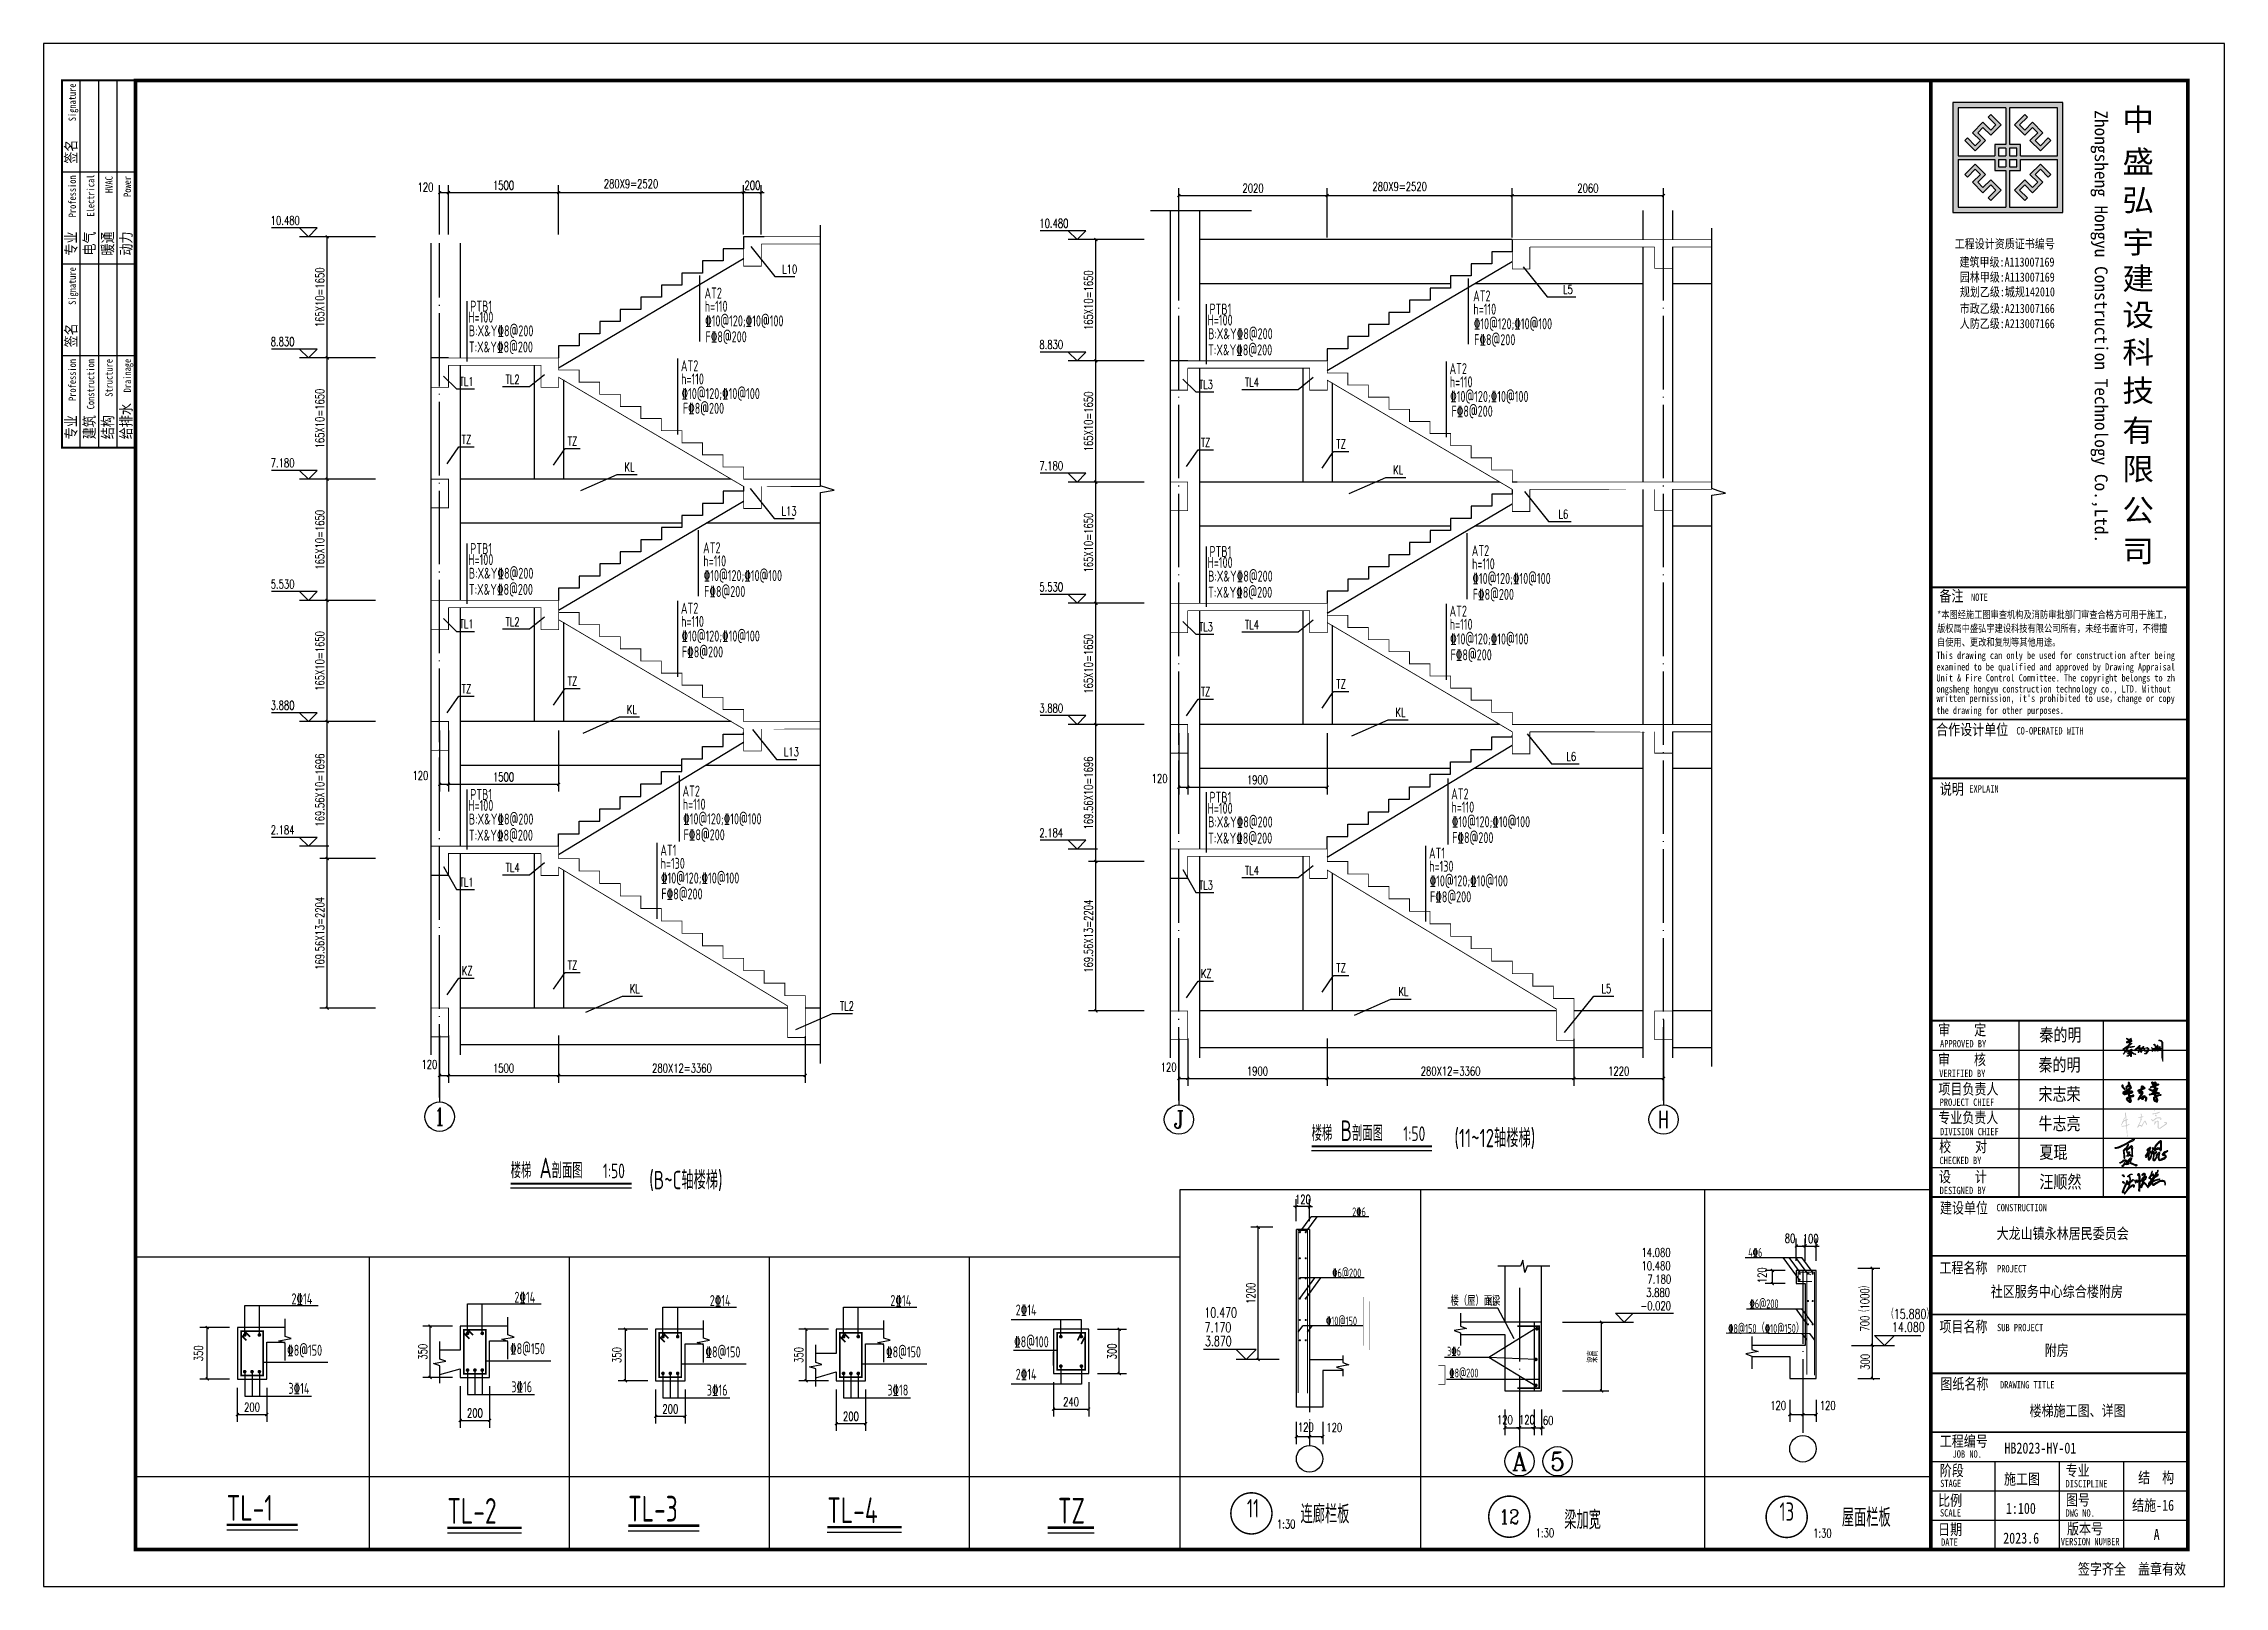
# Model space of a CAD drawing. Extents: x 1051052 to 1482120, y -981644 to -673261.
# Drawn here: x 1422720 to 1482120, y -981644 to -939644 of the extents above; entities that cross this region are included whole.
import ezdxf
from ezdxf.enums import TextEntityAlignment as Align

# ---------------------------------------------------------------- set-up
doc = ezdxf.new("R2010")
doc.units = 0
doc.header["$LTSCALE"] = 1000
doc.header["$MEASUREMENT"] = 0
doc.linetypes.add('DOTE', pattern=[2.42, 2, -0.2, 0.02, -0.2])
for name, color, linetype in [('82', 2, 'Continuous'), ('A-Fixt', 81, 'Continuous'), ('AXIS', 3, 'Continuous'), ('AXIS_TEXT', 7, 'Continuous'), ('DIM_ELEV', 3, 'Continuous'), ('DIM_IDEN', 3, 'Continuous'), ('DIM_LEAD', 3, 'Continuous'), ('DIM_SYMB', 3, 'Continuous'), ('DOTE', 1, 'DOTE'), ('PUB_DIM', 3, 'Continuous'), ('PUB_TEXT', 7, 'Continuous'), ('Q', 7, 'Continuous'), ('S_E_STAIR', 4, 'Continuous'), ('TK', 142, 'Continuous'), ('XM', 7, 'Continuous'), ('剖面钢筋', 1, 'Continuous'), ('填充', 8, 'Continuous'), ('楼梯板', 4, 'Continuous'), ('钢筋', 1, 'Continuous')]:
    doc.layers.add(name, color=color, linetype=linetype)
doc.layers.add('TAB', color=7, linetype='Continuous', lineweight=25)
doc.styles.add('_TCH_AXIS', font='COMPLEX', dxfattribs={"bigfont": 'GBCBIG'})
doc.styles.add('_TCH_DIM', font='SIMPLEX', dxfattribs={"bigfont": 'GBCBIG'})
doc.styles.add('_TCH_DIM_T3', font='SIMPLEX', dxfattribs={"width": 0.705882, "bigfont": 'GBCBIG'})
doc.styles.add('_TCH_LABEL', font='COMPLEX', dxfattribs={"bigfont": 'GBCBIG'})
doc.styles.add('COMPLEX', font='COMPLEX')
doc.styles.add('HYZT1', font='', dxfattribs={"width": 0.8})
doc.styles.add('HYZT2', font='simhei_0.ttf', dxfattribs={"width": 0.8})
doc.styles.get("Standard").update_dxf_attribs({"font": 'tssdeng.shx', "width": 0.7, "bigfont": '0hztxt.shx'})
doc.styles.add('TSSD_Norm', font='Tssdeng.shx', dxfattribs={"width": 0.7, "bigfont": 'hztxt.shx'})
doc.styles.get('HYZT1').set_extended_font_data('SimSun')
doc.dimstyles.new('TCH-25-0.4&&80', dxfattribs={"dimtxt": 238, "dimasz": 80, "dimexe": 200, "dimexo": 240, "dimgap": 80, "dimtad": 1, "dimdec": 0, "dimlfac": 0.25, "dimzin": 0, "dimdsep": 46, "dimtxsty": '_TCH_DIM_T3', "dimblk": 'ARCHTICK', "dimcen": 0.09, "dimclrt": 7, "dimazin": 2, "dimtfac": 1, "dimtdec": 0, "dimtix": 1, "dimtmove": 2, "dimatfit": 3, "dimfxl": 0, "dimtolj": 1, "dimtzin": 0, "dimarcsym": 0})
doc.dimstyles.new('TCH-30&&80', dxfattribs={"dimtxt": 238, "dimasz": 80, "dimexe": 200, "dimexo": 240, "dimgap": 101, "dimtad": 1, "dimdec": 0, "dimlfac": 0.3, "dimzin": 0, "dimdsep": 46, "dimtxsty": '_TCH_DIM_T3', "dimblk": 'ARCHTICK', "dimcen": 0.09, "dimclrt": 7, "dimazin": 2, "dimtfac": 1, "dimtdec": 0, "dimtix": 1, "dimtmove": 2, "dimatfit": 3, "dimfxl": 0, "dimtolj": 1, "dimtzin": 0, "dimarcsym": 0})
doc.dimstyles.new('TCH-30--80', dxfattribs={"dimtxt": 238, "dimasz": 80, "dimexe": 200, "dimexo": 240, "dimgap": 80, "dimtad": 1, "dimdec": 0, "dimlfac": 0.333333, "dimzin": 0, "dimdsep": 46, "dimtxsty": '_TCH_DIM_T3', "dimblk": 'ARCHTICK', "dimcen": 0.09, "dimclrt": 7, "dimazin": 2, "dimtfac": 1, "dimtdec": 0, "dimtix": 1, "dimtmove": 2, "dimatfit": 3, "dimfxl": 0, "dimtolj": 1, "dimtzin": 0, "dimarcsym": 0})
doc.dimstyles.new('TCH-50&&80', dxfattribs={"dimtxt": 238, "dimasz": 80, "dimexe": 200, "dimexo": 240, "dimgap": 80, "dimtad": 1, "dimdec": 0, "dimlfac": 0.5, "dimzin": 0, "dimdsep": 46, "dimtxsty": '_TCH_DIM_T3', "dimblk": 'ARCHTICK', "dimcen": 0.09, "dimclrt": 7, "dimazin": 2, "dimtfac": 1, "dimtdec": 0, "dimtix": 1, "dimtmove": 2, "dimatfit": 3, "dimfxl": 0, "dimtolj": 1, "dimtzin": 0, "dimarcsym": 0})

msp = doc.modelspace()

# ---------------------------------------------------------------- texts
at = {"layer": 'AXIS_TEXT', "style": '_TCH_AXIS'}
for s, width, p, p2 in [('A', 0.944444, (1462720.908, -978487.884), (1463123.192, -978487.884)), ('5', 1.214286, (1463756.034, -978487.884), (1464158.318, -978487.884))]:
    msp.add_text(s, height=496.939, dxfattribs=dict(at, width=width)).set_placement(p, p2, align=Align.FIT)
at = {"layer": 'PUB_TEXT'}
for s, height, style, width, p in [('10.480', 238, '_TCH_DIM', 0.705882, (1428905.197, -944576.568)), ('10.480', 238, '_TCH_DIM', 0.705882, (1449841.467, -944655.356)), ('L10', 238, '_TCH_DIM', 0.705882, (1442836.232, -945899.621)), ('L5', 238, '_TCH_DIM', 0.705882, (1464105.663, -946454.763)), ('PTB1', 300, 'TSSD_Norm', 0.7, (1434340.52, -946941.86)), ('AT2', 300, 'TSSD_Norm', 0.7, (1440720.638, -946583.772)), ('h=110', 300, 'TSSD_Norm', 0.7, (1440726.763, -946943.246)), ('PTB1', 300, 'TSSD_Norm', 0.7, (1454476.79, -947020.648)), ('AT2', 300, 'TSSD_Norm', 0.7, (1461656.908, -946662.56)), ('h=110', 300, 'TSSD_Norm', 0.7, (1461663.033, -947022.034)), ('H=100', 300, 'TSSD_Norm', 0.7, (1434285.346, -947240.308)), ('B:X&Y%%1328@200', 300, 'TSSD_Norm', 0.7, (1434303.288, -947612.949)), ('F%%1328@200', 300, 'TSSD_Norm', 0.7, (1440747.39, -947774.698)), ('H=100', 300, 'TSSD_Norm', 0.7, (1454421.616, -947319.096)), ('B:X&Y%%1328@200', 300, 'TSSD_Norm', 0.7, (1454439.558, -947691.736)), ('8.830', 238, '_TCH_DIM', 0.705882, (1428905.197, -947876.568)), ('T:X&Y%%1328@200', 300, 'TSSD_Norm', 0.7, (1434303.288, -948052.549)), ('8.830', 238, '_TCH_DIM', 0.705882, (1449841.467, -947955.356)), ('T:X&Y%%1328@200', 300, 'TSSD_Norm', 0.7, (1454439.558, -948131.336)), ('F%%1328@200', 300, 'TSSD_Norm', 0.7, (1461683.66, -947853.486)), ('AT2', 300, 'TSSD_Norm', 0.7, (1440077.711, -948563.563)), ('AT2', 300, 'TSSD_Norm', 0.7, (1461013.981, -948642.351)), ('TL1', 238, '_TCH_DIM', 0.705882, (1434052.25, -948961.54)), ('TL2', 238, '_TCH_DIM', 0.705882, (1435304.335, -948902.387)), ('h=110', 300, 'TSSD_Norm', 0.7, (1440083.836, -948923.037)), ('TL3', 238, '_TCH_DIM', 0.705882, (1454188.52, -949040.328)), ('TL4', 238, '_TCH_DIM', 0.705882, (1455440.605, -948981.175)), ('h=110', 300, 'TSSD_Norm', 0.7, (1461020.107, -949001.824)), ('F%%1328@200', 300, 'TSSD_Norm', 0.7, (1440131.133, -949721.793)), ('F%%1328@200', 300, 'TSSD_Norm', 0.7, (1461067.403, -949800.581)), ('TZ', 238, '_TCH_DIM', 0.705882, (1434106.635, -950540.294)), ('TZ', 238, '_TCH_DIM', 0.705882, (1436994.809, -950582.827)), ('TZ', 238, '_TCH_DIM', 0.705882, (1454242.905, -950619.082)), ('7.180', 238, '_TCH_DIM', 0.705882, (1428905.197, -951176.568)), ('TZ', 238, '_TCH_DIM', 0.705882, (1457931.079, -950661.615)), ('KL', 238, '_TCH_DIM', 0.705882, (1438539.982, -951289.1)), ('7.180', 238, '_TCH_DIM', 0.705882, (1449841.467, -951255.356)), ('KL', 238, '_TCH_DIM', 0.705882, (1459476.252, -951367.888)), ('L13', 238, '_TCH_DIM', 0.705882, (1442819.499, -952487.398)), ('L6', 238, '_TCH_DIM', 0.705882, (1463982.205, -952570.949)), ('PTB1', 300, 'TSSD_Norm', 0.7, (1434340.52, -953541.86)), ('AT2', 300, 'TSSD_Norm', 0.7, (1440682.442, -953517.829)), ('PTB1', 300, 'TSSD_Norm', 0.7, (1454476.79, -953620.648)), ('AT2', 300, 'TSSD_Norm', 0.7, (1461618.712, -953596.617)), ('H=100', 300, 'TSSD_Norm', 0.7, (1434285.346, -953840.308)), ('B:X&Y%%1328@200', 300, 'TSSD_Norm', 0.7, (1434303.288, -954212.949)), ('h=110', 300, 'TSSD_Norm', 0.7, (1440688.567, -953877.303)), ('H=100', 300, 'TSSD_Norm', 0.7, (1454421.616, -953919.096)), ('B:X&Y%%1328@200', 300, 'TSSD_Norm', 0.7, (1454439.558, -954291.736)), ('h=110', 300, 'TSSD_Norm', 0.7, (1461624.837, -953956.091)), ('5.530', 238, '_TCH_DIM', 0.705882, (1428905.197, -954476.568)), ('T:X&Y%%1328@200', 300, 'TSSD_Norm', 0.7, (1434303.288, -954652.549)), ('F%%1328@200', 300, 'TSSD_Norm', 0.7, (1440709.194, -954708.755)), ('5.530', 238, '_TCH_DIM', 0.705882, (1449841.467, -954555.356)), ('T:X&Y%%1328@200', 300, 'TSSD_Norm', 0.7, (1454439.558, -954731.336)), ('F%%1328@200', 300, 'TSSD_Norm', 0.7, (1461645.464, -954787.542)), ('AT2', 300, 'TSSD_Norm', 0.7, (1440077.711, -955163.563)), ('AT2', 300, 'TSSD_Norm', 0.7, (1461013.981, -955242.351)), ('TL1', 238, '_TCH_DIM', 0.705882, (1434052.25, -955561.54)), ('TL2', 238, '_TCH_DIM', 0.705882, (1435304.335, -955502.387)), ('h=110', 300, 'TSSD_Norm', 0.7, (1440083.836, -955523.037)), ('TL3', 238, '_TCH_DIM', 0.705882, (1454188.52, -955640.328)), ('TL4', 238, '_TCH_DIM', 0.705882, (1455440.605, -955581.175)), ('h=110', 300, 'TSSD_Norm', 0.7, (1461020.107, -955601.824)), ('F%%1328@200', 300, 'TSSD_Norm', 0.7, (1440104.463, -956354.488)), ('F%%1328@200', 300, 'TSSD_Norm', 0.7, (1461040.734, -956433.276)), ('TZ', 238, '_TCH_DIM', 0.705882, (1436994.809, -957117.739)), ('TZ', 238, '_TCH_DIM', 0.705882, (1434106.635, -957327.42)), ('TZ', 238, '_TCH_DIM', 0.705882, (1454242.905, -957406.208)), ('TZ', 238, '_TCH_DIM', 0.705882, (1457931.079, -957196.526)), ('3.880', 238, '_TCH_DIM', 0.705882, (1428905.197, -957776.568)), ('KL', 238, '_TCH_DIM', 0.705882, (1438606.385, -957889.1)), ('3.880', 238, '_TCH_DIM', 0.705882, (1449841.467, -957855.356)), ('KL', 238, '_TCH_DIM', 0.705882, (1459542.656, -957967.888)), ('L13', 238, '_TCH_DIM', 0.705882, (1442883.876, -959046.281)), ('L6', 238, '_TCH_DIM', 0.705882, (1464196.488, -959167.696)), ('AT2', 300, 'TSSD_Norm', 0.7, (1440122.442, -960140.944)), ('H=100', 300, 'TSSD_Norm', 0.7, (1434285.346, -960532.29)), ('PTB1', 300, 'TSSD_Norm', 0.7, (1434340.52, -960233.842)), ('h=110', 300, 'TSSD_Norm', 0.7, (1440128.567, -960500.418)), ('H=100', 300, 'TSSD_Norm', 0.7, (1454421.616, -960611.077)), ('PTB1', 300, 'TSSD_Norm', 0.7, (1454476.79, -960312.63)), ('AT2', 300, 'TSSD_Norm', 0.7, (1461058.712, -960219.731)), ('h=110', 300, 'TSSD_Norm', 0.7, (1461064.837, -960579.205)), ('2.184', 238, '_TCH_DIM', 0.705882, (1428905.197, -961168.55)), ('T:X&Y%%1328@200', 300, 'TSSD_Norm', 0.7, (1434303.288, -961344.53)), ('B:X&Y%%1328@200', 300, 'TSSD_Norm', 0.7, (1434303.288, -960904.93)), ('F%%1328@200', 300, 'TSSD_Norm', 0.7, (1440149.194, -961331.869)), ('2.184', 238, '_TCH_DIM', 0.705882, (1449841.467, -961247.337)), ('T:X&Y%%1328@200', 300, 'TSSD_Norm', 0.7, (1454439.558, -961423.318)), ('B:X&Y%%1328@200', 300, 'TSSD_Norm', 0.7, (1454439.558, -960983.718)), ('F%%1328@200', 300, 'TSSD_Norm', 0.7, (1461085.464, -961410.657)), ('AT1', 300, 'TSSD_Norm', 0.7, (1439517.711, -961751.244)), ('AT1', 300, 'TSSD_Norm', 0.7, (1460453.981, -961830.032)), ('TL4', 238, '_TCH_DIM', 0.705882, (1435304.335, -962194.369)), ('h=130', 300, 'TSSD_Norm', 0.7, (1439523.836, -962110.718)), ('TL4', 238, '_TCH_DIM', 0.705882, (1455440.605, -962273.156)), ('h=130', 300, 'TSSD_Norm', 0.7, (1460460.107, -962189.506)), ('TL1', 238, '_TCH_DIM', 0.705882, (1434052.25, -962591.86)), ('F%%1328@200', 300, 'TSSD_Norm', 0.7, (1439544.463, -962942.17)), ('TL3', 238, '_TCH_DIM', 0.705882, (1454188.52, -962670.648)), ('F%%1328@200', 300, 'TSSD_Norm', 0.7, (1460480.734, -963020.958)), ('TZ', 238, '_TCH_DIM', 0.705882, (1436994.809, -964847.749)), ('KZ', 238, '_TCH_DIM', 0.705882, (1434106.635, -965000.479)), ('KZ', 238, '_TCH_DIM', 0.705882, (1454242.905, -965079.267)), ('TZ', 238, '_TCH_DIM', 0.705882, (1457931.079, -964926.537)), ('KL', 238, '_TCH_DIM', 0.705882, (1438683.079, -965491.521)), ('TL2', 238, '_TCH_DIM', 0.705882, (1444410.358, -965963.357)), ('KL', 238, '_TCH_DIM', 0.705882, (1459619.349, -965570.309)), ('L5', 238, '_TCH_DIM', 0.705882, (1465152.876, -965491.573)), ('2%%1326', 240, 'TSSD_Norm', 0.7, (1458362.722, -971567.642)), ('%%1326@200', 240, 'TSSD_Norm', 0.7, (1457818.951, -973230.936)), ('4%%1326', 240, 'TSSD_Norm', 0.7, (1469149.275, -972674)), ('2%%13214', 300, 'TSSD_Norm', 0.7, (1429470.611, -973966.196)), ('2%%13214', 300, 'TSSD_Norm', 0.7, (1435541.626, -973923.277)), ('2%%13214', 300, 'TSSD_Norm', 0.7, (1440864.089, -974012.854)), ('2%%13214', 300, 'TSSD_Norm', 0.7, (1445782.985, -974012.571)), ('2%%13214', 300, 'TSSD_Norm', 0.7, (1449196.427, -974269.663)), ('%%1326@200', 240, 'TSSD_Norm', 0.7, (1469185.059, -974070.449)), ('%%13210@150', 240, 'TSSD_Norm', 0.7, (1457651.082, -974537.874)), ('%%1328@150（%%13210@150）', 240, 'TSSD_Norm', 0.7, (1468602.106, -974744.068)), ('%%1328@150', 300, 'TSSD_Norm', 0.7, (1429352.502, -975365.753)), ('%%1328@150', 300, 'TSSD_Norm', 0.7, (1435423.518, -975322.834)), ('%%1328@150', 300, 'TSSD_Norm', 0.7, (1440745.981, -975412.41)), ('%%1328@150', 300, 'TSSD_Norm', 0.7, (1445664.877, -975412.128)), ('%%1328@100', 300, 'TSSD_Norm', 0.7, (1449152.832, -975135.191)), ('2%%13214', 300, 'TSSD_Norm', 0.7, (1449196.427, -976020.068)), ('3%%13214', 300, 'TSSD_Norm', 0.7, (1429387.948, -976403.652)), ('3%%13216', 300, 'TSSD_Norm', 0.7, (1435458.963, -976360.733)), ('3%%13216', 300, 'TSSD_Norm', 0.7, (1440781.426, -976450.31)), ('3%%13218', 300, 'TSSD_Norm', 0.7, (1445700.322, -976450.028)), ('1:30', 238, '_TCH_DIM', 0.705882, (1456312.646, -980066.289)), ('1:30', 238, '_TCH_DIM', 0.705882, (1470917.321, -980313.432))]:
    msp.add_text(s, height=height, dxfattribs=dict(at, style=style, width=width)).set_placement(p)
at = {"layer": 'PUB_TEXT', "color": 211, "style": 'TSSD_Norm', "width": 0.7}
for p in [(1440737.346, -947341.472), (1461673.616, -947420.26), (1440094.419, -949321.263), (1461030.689, -949400.051), (1440699.15, -954275.529), (1461635.42, -954354.317), (1440094.419, -955921.263), (1461030.689, -956000.051), (1440139.15, -960898.644), (1461075.42, -960977.431), (1439534.419, -962508.945), (1460470.689, -962587.732)]:
    msp.add_text('%%13210@120;%%13210@100', height=300, dxfattribs=at).set_placement(p)
at = {"layer": 'PUB_TEXT', "color": 7, "width": 0.7}
for s, height, p in [('楼梯', 423.3071, (1457257.027, -969520.154)), ('B', 560, (1458041.027, -969520.154)), ('剖面图', 423.3071, (1458357.642, -969520.154)), ('1:50', 400, (1459755.438, -969520.154)), ('A', 560, (1436224.855, -970533.43)), ('楼梯', 423.3071, (1435440.855, -970533.43)), ('剖面图', 423.3071, (1436556.548, -970533.43)), ('1:50', 400, (1437954.343, -970533.43))]:
    msp.add_text(s, height=height, dxfattribs=at).set_placement(p)
at = {"layer": 'PUB_TEXT', "width": 0.7}
for s, height, p in [('(11~12轴楼梯)', 500, (1461146.204, -969687.668)), ('(B~C轴楼梯)', 500, (1439215.381, -970831.825)), ('TL-1', 700, (1427707.56, -979857.158)), ('TL-2', 700, (1433716.637, -979939.602)), ('TL-3', 700, (1438642.148, -979880.396)), ('TL-4', 700, (1444064.989, -979921.913)), ('TZ', 700, (1450348.436, -979935.372)), ('连廊栏板', 500, (1456956.972, -979927.806)), ('屋面栏板', 500, (1471699.91, -980020.527)), ('梁加宽', 500, (1464139.286, -980084.767))]:
    msp.add_text(s, height=height, dxfattribs=at).set_placement(p)
at = {"layer": 'PUB_TEXT', "color": 7}
for s, height, style, width, p in [('14.080', 238, '_TCH_DIM', 0.705882, (1466243.522, -972670.552)), ('10.480', 238, '_TCH_DIM', 0.705882, (1466243.522, -973034.552)), ('3.880', 238, '_TCH_DIM', 0.705882, (1466371.522, -973762.552)), ('7.180', 238, '_TCH_DIM', 0.705882, (1466403.522, -973398.552)), ('楼（屋）面梁', 240, 'TSSD_Norm', 0.7, (1461040.44, -974001.672)), ('KL', 240, 'TSSD_Norm', 0.7, (1462048.44, -974001.672)), ('-0.020', 238, '_TCH_DIM', 0.705882, (1466211.522, -974126.552)), ('3%%1326', 240, 'TSSD_Norm', 0.7, (1460949.246, -975361.787)), ('%%1328@200', 240, 'TSSD_Norm', 0.7, (1461006.727, -975955.624)), ('1:30', 238, '_TCH_DIM', 0.705882, (1463361.461, -980307.17))]:
    msp.add_text(s, height=height, dxfattribs=dict(at, style=style, width=width)).set_placement(p)
at = {"layer": 'PUB_TEXT', "color": 0, "style": '_TCH_DIM', "width": 0.705882}
for s, p in [('10.470', (1454334.739, -974324.284)), ('（15.880）', (1472924.183, -974363.057)), ('7.170', (1454342.668, -974725.575)), ('14.080', (1473066.906, -974718.304)), ('3.870', (1454352.327, -975101.448))]:
    msp.add_text(s, height=267.75, dxfattribs=at).set_placement(p)
at = {"layer": 'PUB_TEXT', "width": 0.7}
for s, p in [('11', (1455495.325, -979918.087)), ('13', (1469999.551, -980008.301))]:
    msp.add_text(s, height=500, dxfattribs=at).set_placement(p, align=Align.BOTTOM_LEFT)
at = {"layer": 'PUB_TEXT', "color": 7, "style": '_TCH_LABEL'}
msp.add_text('12', height=394.1346, dxfattribs=at).set_placement((1462369.32, -979944.238), (1462913.601, -979944.238), align=Align.FIT)
at = {"layer": 'XM', "style": 'HYZT1', "width": 0.8}
for s, p in [('楼梯施工图、详图', (1476811.169, -977012.069)), ('结施-16', (1479604.923, -979584.27))]:
    msp.add_text(s, height=300, dxfattribs=at).set_placement(p)

# ---------------------------------------------------------------- blocks, each defined once
blk = doc.blocks.new('_ArchTick')
at = {"color": 0, "linetype": 'ByBlock', "const_width": 0.4}
blk.add_lwpolyline([(-0.5, -0.5), (0.5, 0.5)], dxfattribs=at)
blk = doc.blocks.new('*D653')
at = {"layer": 'Defpoints', "color": 0, "transparency": 16777216}
for p in [(1433747, -943701), (1433507, -945079), (1433747, -945079)]:
    blk.add_point(p, dxfattribs=at)
at = {"layer": 'PUB_DIM', "color": 0, "lineweight": -2, "transparency": 16777216}
for p, q in [((1433507, -944839), (1433507, -943501)), ((1433507, -943701), (1433747, -943701)), ((1433747, -944839), (1433747, -943501))]:
    blk.add_line(p, q, dxfattribs=at)
at = {"layer": 'PUB_DIM', "color": 0, "lineweight": -2, "transparency": 16777216, "xscale": 80, "yscale": 80, "zscale": 80, "rotation": 180}
blk.add_blockref('_ArchTick', (1433507, -943701), dxfattribs=at)
at = {"layer": 'PUB_DIM', "color": 0, "lineweight": -2, "transparency": 16777216, "xscale": 80, "yscale": 80, "zscale": 80}
blk.add_blockref('_ArchTick', (1433747, -943701), dxfattribs=at)
at = {"layer": 'PUB_DIM', "color": 7, "transparency": 16777216, "insert": (1433121, -943549), "char_height": 238, "attachment_point": 5, "style": '_TCH_DIM_T3'}
blk.add_mtext('\\A1;120', dxfattribs=at)
blk = doc.blocks.new('*D654')
at = {"layer": 'Defpoints', "color": 0, "transparency": 16777216}
for p in [(1436747, -943701), (1433747, -945079), (1436747, -945079)]:
    blk.add_point(p, dxfattribs=at)
at = {"layer": 'PUB_DIM', "color": 0, "lineweight": -2, "transparency": 16777216}
for p, q in [((1433747, -944839), (1433747, -943501)), ((1433747, -943701), (1436747, -943701)), ((1436747, -944839), (1436747, -943501))]:
    blk.add_line(p, q, dxfattribs=at)
at = {"layer": 'PUB_DIM', "color": 0, "lineweight": -2, "transparency": 16777216, "xscale": 80, "yscale": 80, "zscale": 80, "rotation": 180}
blk.add_blockref('_ArchTick', (1433747, -943701), dxfattribs=at)
at = {"layer": 'PUB_DIM', "color": 0, "lineweight": -2, "transparency": 16777216, "xscale": 80, "yscale": 80, "zscale": 80}
blk.add_blockref('_ArchTick', (1436747, -943701), dxfattribs=at)
at = {"layer": 'PUB_DIM', "color": 7, "transparency": 16777216, "insert": (1435247, -943502), "char_height": 238, "attachment_point": 5, "style": '_TCH_DIM_T3'}
blk.add_mtext('\\A1;1500', dxfattribs=at)
blk = doc.blocks.new('*D655')
at = {"layer": 'Defpoints', "color": 0, "transparency": 16777216}
for p in [(1441787, -943701), (1436747, -945079), (1441787, -945079)]:
    blk.add_point(p, dxfattribs=at)
at = {"layer": 'PUB_DIM', "color": 0, "lineweight": -2, "transparency": 16777216}
for p, q in [((1436747, -944839), (1436747, -943501)), ((1436747, -943701), (1441787, -943701)), ((1441787, -944839), (1441787, -943501))]:
    blk.add_line(p, q, dxfattribs=at)
at = {"layer": 'PUB_DIM', "color": 0, "lineweight": -2, "transparency": 16777216, "xscale": 80, "yscale": 80, "zscale": 80, "rotation": 180}
blk.add_blockref('_ArchTick', (1436747, -943701), dxfattribs=at)
at = {"layer": 'PUB_DIM', "color": 0, "lineweight": -2, "transparency": 16777216, "xscale": 80, "yscale": 80, "zscale": 80}
blk.add_blockref('_ArchTick', (1441787, -943701), dxfattribs=at)
at = {"layer": 'PUB_DIM', "color": 7, "transparency": 16777216, "insert": (1438719, -943458), "char_height": 238, "attachment_point": 5, "style": '_TCH_DIM_T3'}
blk.add_mtext('\\A1;280X9=2520', dxfattribs=at)
blk = doc.blocks.new('*D656')
at = {"layer": 'Defpoints', "color": 0, "transparency": 16777216}
for p in [(1442267, -943701), (1441787, -945079), (1442267, -945079)]:
    blk.add_point(p, dxfattribs=at)
at = {"layer": 'PUB_DIM', "color": 0, "lineweight": -2, "transparency": 16777216}
for p, q in [((1441787, -943701), (1441707, -943701)), ((1441787, -944839), (1441787, -943501)), ((1441787, -943701), (1442267, -943701)), ((1442267, -944839), (1442267, -943501)), ((1442267, -943701), (1442347, -943701))]:
    blk.add_line(p, q, dxfattribs=at)
at = {"layer": 'PUB_DIM', "color": 0, "lineweight": -2, "transparency": 16777216, "xscale": 80, "yscale": 80, "zscale": 80}
blk.add_blockref('_ArchTick', (1441787, -943701), dxfattribs=at)
at = {"layer": 'PUB_DIM', "color": 0, "lineweight": -2, "transparency": 16777216, "xscale": 80, "yscale": 80, "zscale": 80, "rotation": 180}
blk.add_blockref('_ArchTick', (1442267, -943701), dxfattribs=at)
at = {"layer": 'PUB_DIM', "color": 7, "transparency": 16777216, "insert": (1442027, -943502), "char_height": 238, "attachment_point": 5, "style": '_TCH_DIM_T3'}
blk.add_mtext('\\A1;200', dxfattribs=at)
blk = doc.blocks.new('*D657')
at = {"layer": 'Defpoints', "color": 0, "transparency": 16777216}
for p in [(1433507, -958101), (1433747, -958101), (1433747, -959808)]:
    blk.add_point(p, dxfattribs=at)
at = {"layer": 'PUB_DIM', "color": 0, "lineweight": -2, "transparency": 16777216}
for p, q in [((1433507, -958341), (1433507, -960008)), ((1433747, -958341), (1433747, -960008)), ((1433507, -959808), (1433747, -959808))]:
    blk.add_line(p, q, dxfattribs=at)
at = {"layer": 'PUB_DIM', "color": 0, "lineweight": -2, "transparency": 16777216, "xscale": 80, "yscale": 80, "zscale": 80, "rotation": 180}
blk.add_blockref('_ArchTick', (1433507, -959808), dxfattribs=at)
at = {"layer": 'PUB_DIM', "color": 0, "lineweight": -2, "transparency": 16777216, "xscale": 80, "yscale": 80, "zscale": 80}
blk.add_blockref('_ArchTick', (1433747, -959808), dxfattribs=at)
at = {"layer": 'PUB_DIM', "color": 7, "transparency": 16777216, "insert": (1432982, -959570), "char_height": 238, "attachment_point": 5, "style": '_TCH_DIM_T3'}
blk.add_mtext('\\A1;120', dxfattribs=at)
blk = doc.blocks.new('*D658')
at = {"layer": 'Defpoints', "color": 0, "transparency": 16777216}
for p in [(1433747, -958101), (1436747, -958101), (1436747, -959808)]:
    blk.add_point(p, dxfattribs=at)
at = {"layer": 'PUB_DIM', "color": 0, "lineweight": -2, "transparency": 16777216}
for p, q in [((1433747, -958341), (1433747, -960008)), ((1436747, -958341), (1436747, -960008)), ((1433747, -959808), (1436747, -959808))]:
    blk.add_line(p, q, dxfattribs=at)
at = {"layer": 'PUB_DIM', "color": 0, "lineweight": -2, "transparency": 16777216, "xscale": 80, "yscale": 80, "zscale": 80, "rotation": 180}
blk.add_blockref('_ArchTick', (1433747, -959808), dxfattribs=at)
at = {"layer": 'PUB_DIM', "color": 0, "lineweight": -2, "transparency": 16777216, "xscale": 80, "yscale": 80, "zscale": 80}
blk.add_blockref('_ArchTick', (1436747, -959808), dxfattribs=at)
at = {"layer": 'PUB_DIM', "color": 7, "transparency": 16777216, "insert": (1435247, -959609), "char_height": 238, "attachment_point": 5, "style": '_TCH_DIM_T3'}
blk.add_mtext('\\A1;1500', dxfattribs=at)
blk = doc.blocks.new('*D659')
at = {"layer": 'Defpoints', "color": 0, "transparency": 16777216}
for p in [(1430444, -961831), (1431996, -961831), (1431996, -965901)]:
    blk.add_point(p, dxfattribs=at)
at = {"layer": 'PUB_DIM', "color": 0, "lineweight": -2, "transparency": 16777216}
for p, q in [((1431756, -961831), (1430244, -961831)), ((1430444, -965901), (1430444, -961831)), ((1431756, -965901), (1430244, -965901))]:
    blk.add_line(p, q, dxfattribs=at)
at = {"layer": 'PUB_DIM', "color": 0, "lineweight": -2, "transparency": 16777216, "xscale": 80, "yscale": 80, "zscale": 80}
for p, rotation in [((1430444, -961831), 90), ((1430444, -965901), 270)]:
    blk.add_blockref('_ArchTick', p, dxfattribs=dict(at, rotation=rotation))
at = {"layer": 'PUB_DIM', "color": 7, "transparency": 16777216, "insert": (1430245, -963866), "char_height": 238, "attachment_point": 5, "rotation": 90, "style": '_TCH_DIM_T3'}
blk.add_mtext('\\A1;{\\W0.70588;169.56X13=2204}', dxfattribs=at)
blk = doc.blocks.new('*D660')
at = {"layer": 'Defpoints', "color": 0, "transparency": 16777216}
for p in [(1430444, -958101), (1431996, -958101), (1431996, -961831)]:
    blk.add_point(p, dxfattribs=at)
at = {"layer": 'PUB_DIM', "color": 0, "lineweight": -2, "transparency": 16777216}
for p, q in [((1431756, -958101), (1430244, -958101)), ((1430444, -961831), (1430444, -958101)), ((1431756, -961831), (1430244, -961831))]:
    blk.add_line(p, q, dxfattribs=at)
at = {"layer": 'PUB_DIM', "color": 0, "lineweight": -2, "transparency": 16777216, "xscale": 80, "yscale": 80, "zscale": 80}
for p, rotation in [((1430444, -958101), 90), ((1430444, -961831), 270)]:
    blk.add_blockref('_ArchTick', p, dxfattribs=dict(at, rotation=rotation))
at = {"layer": 'PUB_DIM', "color": 7, "transparency": 16777216, "insert": (1430245, -959966), "char_height": 238, "attachment_point": 5, "rotation": 90, "style": '_TCH_DIM_T3'}
blk.add_mtext('\\A1;{\\W0.70588;169.56X10=1696}', dxfattribs=at)
blk = doc.blocks.new('*D661')
at = {"layer": 'Defpoints', "color": 0, "transparency": 16777216}
for p in [(1430444, -954801), (1431996, -954801), (1431996, -958101)]:
    blk.add_point(p, dxfattribs=at)
at = {"layer": 'PUB_DIM', "color": 0, "lineweight": -2, "transparency": 16777216}
for p, q in [((1431756, -954801), (1430244, -954801)), ((1430444, -958101), (1430444, -954801)), ((1431756, -958101), (1430244, -958101))]:
    blk.add_line(p, q, dxfattribs=at)
at = {"layer": 'PUB_DIM', "color": 0, "lineweight": -2, "transparency": 16777216, "xscale": 80, "yscale": 80, "zscale": 80}
for p, rotation in [((1430444, -954801), 90), ((1430444, -958101), 270)]:
    blk.add_blockref('_ArchTick', p, dxfattribs=dict(at, rotation=rotation))
at = {"layer": 'PUB_DIM', "color": 7, "transparency": 16777216, "insert": (1430245, -956451), "char_height": 238, "attachment_point": 5, "rotation": 90, "style": '_TCH_DIM_T3'}
blk.add_mtext('\\A1;{\\W0.70588;165X10=1650}', dxfattribs=at)
blk = doc.blocks.new('*D662')
at = {"layer": 'Defpoints', "color": 0, "transparency": 16777216}
for p in [(1430444, -951501), (1431996, -951501), (1431996, -954801)]:
    blk.add_point(p, dxfattribs=at)
at = {"layer": 'PUB_DIM', "color": 0, "lineweight": -2, "transparency": 16777216}
for p, q in [((1431756, -951501), (1430244, -951501)), ((1430444, -954801), (1430444, -951501)), ((1431756, -954801), (1430244, -954801))]:
    blk.add_line(p, q, dxfattribs=at)
at = {"layer": 'PUB_DIM', "color": 0, "lineweight": -2, "transparency": 16777216, "xscale": 80, "yscale": 80, "zscale": 80}
for p, rotation in [((1430444, -951501), 90), ((1430444, -954801), 270)]:
    blk.add_blockref('_ArchTick', p, dxfattribs=dict(at, rotation=rotation))
at = {"layer": 'PUB_DIM', "color": 7, "transparency": 16777216, "insert": (1430245, -953151), "char_height": 238, "attachment_point": 5, "rotation": 90, "style": '_TCH_DIM_T3'}
blk.add_mtext('\\A1;{\\W0.70588;165X10=1650}', dxfattribs=at)
blk = doc.blocks.new('*D663')
at = {"layer": 'Defpoints', "color": 0, "transparency": 16777216}
for p in [(1430444, -948201), (1431996, -948201), (1431996, -951501)]:
    blk.add_point(p, dxfattribs=at)
at = {"layer": 'PUB_DIM', "color": 0, "lineweight": -2, "transparency": 16777216}
for p, q in [((1431756, -948201), (1430244, -948201)), ((1430444, -951501), (1430444, -948201)), ((1431756, -951501), (1430244, -951501))]:
    blk.add_line(p, q, dxfattribs=at)
at = {"layer": 'PUB_DIM', "color": 0, "lineweight": -2, "transparency": 16777216, "xscale": 80, "yscale": 80, "zscale": 80}
for p, rotation in [((1430444, -948201), 90), ((1430444, -951501), 270)]:
    blk.add_blockref('_ArchTick', p, dxfattribs=dict(at, rotation=rotation))
at = {"layer": 'PUB_DIM', "color": 7, "transparency": 16777216, "insert": (1430245, -949851), "char_height": 238, "attachment_point": 5, "rotation": 90, "style": '_TCH_DIM_T3'}
blk.add_mtext('\\A1;{\\W0.70588;165X10=1650}', dxfattribs=at)
blk = doc.blocks.new('*D664')
at = {"layer": 'Defpoints', "color": 0, "transparency": 16777216}
for p in [(1430444, -944901), (1431996, -944901), (1431996, -948201)]:
    blk.add_point(p, dxfattribs=at)
at = {"layer": 'PUB_DIM', "color": 0, "lineweight": -2, "transparency": 16777216}
for p, q in [((1431756, -944901), (1430244, -944901)), ((1430444, -948201), (1430444, -944901)), ((1431756, -948201), (1430244, -948201))]:
    blk.add_line(p, q, dxfattribs=at)
at = {"layer": 'PUB_DIM', "color": 0, "lineweight": -2, "transparency": 16777216, "xscale": 80, "yscale": 80, "zscale": 80}
for p, rotation in [((1430444, -944901), 90), ((1430444, -948201), 270)]:
    blk.add_blockref('_ArchTick', p, dxfattribs=dict(at, rotation=rotation))
at = {"layer": 'PUB_DIM', "color": 7, "transparency": 16777216, "insert": (1430245, -946551), "char_height": 238, "attachment_point": 5, "rotation": 90, "style": '_TCH_DIM_T3'}
blk.add_mtext('\\A1;{\\W0.70588;165X10=1650}', dxfattribs=at)
blk = doc.blocks.new('*D665')
at = {"layer": 'Defpoints', "color": 0, "transparency": 16777216}
for p in [(1433507, -966410), (1433747, -966410), (1433747, -967736)]:
    blk.add_point(p, dxfattribs=at)
at = {"layer": 'PUB_DIM', "color": 0, "lineweight": -2, "transparency": 16777216}
for p, q in [((1433507, -966650), (1433507, -967936)), ((1433747, -966650), (1433747, -967936)), ((1433507, -967736), (1433747, -967736))]:
    blk.add_line(p, q, dxfattribs=at)
at = {"layer": 'PUB_DIM', "color": 0, "lineweight": -2, "transparency": 16777216, "xscale": 80, "yscale": 80, "zscale": 80, "rotation": 180}
blk.add_blockref('_ArchTick', (1433507, -967736), dxfattribs=at)
at = {"layer": 'PUB_DIM', "color": 0, "lineweight": -2, "transparency": 16777216, "xscale": 80, "yscale": 80, "zscale": 80}
blk.add_blockref('_ArchTick', (1433747, -967736), dxfattribs=at)
at = {"layer": 'PUB_DIM', "color": 7, "transparency": 16777216, "insert": (1433227, -967433), "char_height": 238, "attachment_point": 5, "style": '_TCH_DIM_T3'}
blk.add_mtext('\\A1;120', dxfattribs=at)
blk = doc.blocks.new('*D666')
at = {"layer": 'Defpoints', "color": 0, "transparency": 16777216}
for p in [(1433747, -966410), (1436747, -966410), (1436747, -967736)]:
    blk.add_point(p, dxfattribs=at)
at = {"layer": 'PUB_DIM', "color": 0, "lineweight": -2, "transparency": 16777216}
for p, q in [((1433747, -966650), (1433747, -967936)), ((1436747, -966650), (1436747, -967936)), ((1433747, -967736), (1436747, -967736))]:
    blk.add_line(p, q, dxfattribs=at)
at = {"layer": 'PUB_DIM', "color": 0, "lineweight": -2, "transparency": 16777216, "xscale": 80, "yscale": 80, "zscale": 80, "rotation": 180}
blk.add_blockref('_ArchTick', (1433747, -967736), dxfattribs=at)
at = {"layer": 'PUB_DIM', "color": 0, "lineweight": -2, "transparency": 16777216, "xscale": 80, "yscale": 80, "zscale": 80}
blk.add_blockref('_ArchTick', (1436747, -967736), dxfattribs=at)
at = {"layer": 'PUB_DIM', "color": 7, "transparency": 16777216, "insert": (1435247, -967537), "char_height": 238, "attachment_point": 5, "style": '_TCH_DIM_T3'}
blk.add_mtext('\\A1;1500', dxfattribs=at)
blk = doc.blocks.new('*D667')
at = {"layer": 'Defpoints', "color": 0, "transparency": 16777216}
for p in [(1436747, -966423), (1443467, -966423), (1443467, -967736)]:
    blk.add_point(p, dxfattribs=at)
at = {"layer": 'PUB_DIM', "color": 0, "lineweight": -2, "transparency": 16777216}
for p, q in [((1436747, -966663), (1436747, -967936)), ((1443467, -966663), (1443467, -967936)), ((1436747, -967736), (1443467, -967736))]:
    blk.add_line(p, q, dxfattribs=at)
at = {"layer": 'PUB_DIM', "color": 0, "lineweight": -2, "transparency": 16777216, "xscale": 80, "yscale": 80, "zscale": 80, "rotation": 180}
blk.add_blockref('_ArchTick', (1436747, -967736), dxfattribs=at)
at = {"layer": 'PUB_DIM', "color": 0, "lineweight": -2, "transparency": 16777216, "xscale": 80, "yscale": 80, "zscale": 80}
blk.add_blockref('_ArchTick', (1443467, -967736), dxfattribs=at)
at = {"layer": 'PUB_DIM', "color": 7, "transparency": 16777216, "insert": (1440107, -967537), "char_height": 238, "attachment_point": 5, "style": '_TCH_DIM_T3'}
blk.add_mtext('\\A1;{\\W0.70588;280X12=3360}', dxfattribs=at)
blk = doc.blocks.new('*D668')
at = {"layer": 'Defpoints', "color": 0, "transparency": 16777216}
for p in [(1451186, -974645), (1452019, -974645), (1451186, -975848)]:
    blk.add_point(p, dxfattribs=at)
at = {"layer": 'PUB_DIM', "color": 0, "lineweight": -2, "transparency": 16777216}
for p, q in [((1451426, -974645), (1452219, -974645)), ((1452019, -975848), (1452019, -974645)), ((1451426, -975848), (1452219, -975848))]:
    blk.add_line(p, q, dxfattribs=at)
at = {"layer": 'PUB_DIM', "color": 0, "lineweight": -2, "transparency": 16777216, "xscale": 80, "yscale": 80, "zscale": 80}
for p, rotation in [((1452019, -974645), 90), ((1452019, -975848), 270)]:
    blk.add_blockref('_ArchTick', p, dxfattribs=dict(at, rotation=rotation))
at = {"layer": 'PUB_DIM', "color": 7, "transparency": 16777216, "insert": (1451820, -975247), "char_height": 238, "attachment_point": 5, "rotation": 90, "style": '_TCH_DIM_T3'}
blk.add_mtext('\\A1;300', dxfattribs=at)
blk = doc.blocks.new('*D669')
at = {"layer": 'Defpoints', "color": 0, "transparency": 16777216}
for p in [(1450226, -975848), (1451186, -975848), (1451186, -976818)]:
    blk.add_point(p, dxfattribs=at)
at = {"layer": 'PUB_DIM', "color": 0, "lineweight": -2, "transparency": 16777216}
for p, q in [((1450226, -976088), (1450226, -977018)), ((1451186, -976088), (1451186, -977018)), ((1450226, -976818), (1451186, -976818))]:
    blk.add_line(p, q, dxfattribs=at)
at = {"layer": 'PUB_DIM', "color": 0, "lineweight": -2, "transparency": 16777216, "xscale": 80, "yscale": 80, "zscale": 80, "rotation": 180}
blk.add_blockref('_ArchTick', (1450226, -976818), dxfattribs=at)
at = {"layer": 'PUB_DIM', "color": 0, "lineweight": -2, "transparency": 16777216, "xscale": 80, "yscale": 80, "zscale": 80}
blk.add_blockref('_ArchTick', (1451186, -976818), dxfattribs=at)
at = {"layer": 'PUB_DIM', "color": 7, "transparency": 16777216, "insert": (1450706, -976619), "char_height": 238, "attachment_point": 5, "style": '_TCH_DIM_T3'}
blk.add_mtext('\\A1;240', dxfattribs=at)
blk = doc.blocks.new('*D670')
at = {"layer": 'Defpoints', "color": 0, "transparency": 16777216}
for p in [(1433246, -974556), (1434093, -974556), (1434093, -975956)]:
    blk.add_point(p, dxfattribs=at)
at = {"layer": 'PUB_DIM', "color": 0, "lineweight": -2, "transparency": 16777216}
for p, q in [((1433853, -974556), (1433046, -974556)), ((1433246, -975956), (1433246, -974556)), ((1433853, -975956), (1433046, -975956))]:
    blk.add_line(p, q, dxfattribs=at)
at = {"layer": 'PUB_DIM', "color": 0, "lineweight": -2, "transparency": 16777216, "xscale": 80, "yscale": 80, "zscale": 80}
for p, rotation in [((1433246, -974556), 90), ((1433246, -975956), 270)]:
    blk.add_blockref('_ArchTick', p, dxfattribs=dict(at, rotation=rotation))
at = {"layer": 'PUB_DIM', "color": 7, "transparency": 16777216, "insert": (1433047, -975256), "char_height": 238, "attachment_point": 5, "rotation": 90, "style": '_TCH_DIM_T3'}
blk.add_mtext('\\A1;350', dxfattribs=at)
blk = doc.blocks.new('*D671')
at = {"layer": 'Defpoints', "color": 0, "transparency": 16777216}
for p in [(1434068, -975956), (1434868, -975956), (1434868, -977124)]:
    blk.add_point(p, dxfattribs=at)
at = {"layer": 'PUB_DIM', "color": 0, "lineweight": -2, "transparency": 16777216}
for p, q in [((1434068, -976196), (1434068, -977324)), ((1434868, -976196), (1434868, -977324)), ((1434068, -977124), (1434868, -977124))]:
    blk.add_line(p, q, dxfattribs=at)
at = {"layer": 'PUB_DIM', "color": 0, "lineweight": -2, "transparency": 16777216, "xscale": 80, "yscale": 80, "zscale": 80, "rotation": 180}
blk.add_blockref('_ArchTick', (1434068, -977124), dxfattribs=at)
at = {"layer": 'PUB_DIM', "color": 0, "lineweight": -2, "transparency": 16777216, "xscale": 80, "yscale": 80, "zscale": 80}
blk.add_blockref('_ArchTick', (1434868, -977124), dxfattribs=at)
at = {"layer": 'PUB_DIM', "color": 7, "transparency": 16777216, "insert": (1434468, -976925), "char_height": 238, "attachment_point": 5, "style": '_TCH_DIM_T3'}
blk.add_mtext('\\A1;200', dxfattribs=at)
blk = doc.blocks.new('*D672')
at = {"layer": 'Defpoints', "color": 0, "transparency": 16777216}
for p in [(1427175, -974599), (1428022, -974599), (1428022, -975999)]:
    blk.add_point(p, dxfattribs=at)
at = {"layer": 'PUB_DIM', "color": 0, "lineweight": -2, "transparency": 16777216}
for p, q in [((1427782, -974599), (1426975, -974599)), ((1427175, -975999), (1427175, -974599)), ((1427782, -975999), (1426975, -975999))]:
    blk.add_line(p, q, dxfattribs=at)
at = {"layer": 'PUB_DIM', "color": 0, "lineweight": -2, "transparency": 16777216, "xscale": 80, "yscale": 80, "zscale": 80}
for p, rotation in [((1427175, -974599), 90), ((1427175, -975999), 270)]:
    blk.add_blockref('_ArchTick', p, dxfattribs=dict(at, rotation=rotation))
at = {"layer": 'PUB_DIM', "color": 7, "transparency": 16777216, "insert": (1426939, -975299), "char_height": 238, "attachment_point": 5, "rotation": 90, "style": '_TCH_DIM_T3'}
blk.add_mtext('\\A1;350', dxfattribs=at)
blk = doc.blocks.new('*D673')
at = {"layer": 'Defpoints', "color": 0, "transparency": 16777216}
for p in [(1427996, -975999), (1428796, -975999), (1428796, -976967)]:
    blk.add_point(p, dxfattribs=at)
at = {"layer": 'PUB_DIM', "color": 0, "lineweight": -2, "transparency": 16777216}
for p, q in [((1427996, -976239), (1427996, -977167)), ((1428796, -976239), (1428796, -977167)), ((1427996, -976967), (1428796, -976967))]:
    blk.add_line(p, q, dxfattribs=at)
at = {"layer": 'PUB_DIM', "color": 0, "lineweight": -2, "transparency": 16777216, "xscale": 80, "yscale": 80, "zscale": 80, "rotation": 180}
blk.add_blockref('_ArchTick', (1427996, -976967), dxfattribs=at)
at = {"layer": 'PUB_DIM', "color": 0, "lineweight": -2, "transparency": 16777216, "xscale": 80, "yscale": 80, "zscale": 80}
blk.add_blockref('_ArchTick', (1428796, -976967), dxfattribs=at)
at = {"layer": 'PUB_DIM', "color": 7, "transparency": 16777216, "insert": (1428396, -976768), "char_height": 238, "attachment_point": 5, "style": '_TCH_DIM_T3'}
blk.add_mtext('\\A1;200', dxfattribs=at)
blk = doc.blocks.new('_AXISO')
blk.add_circle((0, 0), 0.5)
at = {"layer": 'AXIS_TEXT', "style": 'COMPLEX', "width": 1.041667}
blk.add_attdef('A', text='', height=0.56, dxfattribs=at).set_placement((-0.25, -0.28), (0.25, -0.28), align=Align.FIT)
blk = doc.blocks.new('*D674')
at = {"layer": 'Defpoints', "color": 0, "transparency": 16777216}
for p in [(1457683, -943780), (1453643, -945158), (1457683, -945158)]:
    blk.add_point(p, dxfattribs=at)
at = {"layer": 'PUB_DIM', "color": 0, "lineweight": -2, "transparency": 16777216}
for p, q in [((1453643, -944918), (1453643, -943580)), ((1453643, -943780), (1457683, -943780)), ((1457683, -944918), (1457683, -943580))]:
    blk.add_line(p, q, dxfattribs=at)
at = {"layer": 'PUB_DIM', "color": 0, "lineweight": -2, "transparency": 16777216, "xscale": 80, "yscale": 80, "zscale": 80, "rotation": 180}
blk.add_blockref('_ArchTick', (1453643, -943780), dxfattribs=at)
at = {"layer": 'PUB_DIM', "color": 0, "lineweight": -2, "transparency": 16777216, "xscale": 80, "yscale": 80, "zscale": 80}
blk.add_blockref('_ArchTick', (1457683, -943780), dxfattribs=at)
at = {"layer": 'PUB_DIM', "color": 7, "transparency": 16777216, "insert": (1455663, -943581), "char_height": 238, "attachment_point": 5, "style": '_TCH_DIM_T3'}
blk.add_mtext('\\A1;2020', dxfattribs=at)
blk = doc.blocks.new('*D675')
at = {"layer": 'Defpoints', "color": 0, "transparency": 16777216}
for p in [(1462723, -943780), (1457683, -945158), (1462723, -945158)]:
    blk.add_point(p, dxfattribs=at)
at = {"layer": 'PUB_DIM', "color": 0, "lineweight": -2, "transparency": 16777216}
for p, q in [((1457683, -944918), (1457683, -943580)), ((1457683, -943780), (1462723, -943780)), ((1462723, -944918), (1462723, -943580))]:
    blk.add_line(p, q, dxfattribs=at)
at = {"layer": 'PUB_DIM', "color": 0, "lineweight": -2, "transparency": 16777216, "xscale": 80, "yscale": 80, "zscale": 80, "rotation": 180}
blk.add_blockref('_ArchTick', (1457683, -943780), dxfattribs=at)
at = {"layer": 'PUB_DIM', "color": 0, "lineweight": -2, "transparency": 16777216, "xscale": 80, "yscale": 80, "zscale": 80}
blk.add_blockref('_ArchTick', (1462723, -943780), dxfattribs=at)
at = {"layer": 'PUB_DIM', "color": 7, "transparency": 16777216, "insert": (1459656, -943536), "char_height": 238, "attachment_point": 5, "style": '_TCH_DIM_T3'}
blk.add_mtext('\\A1;280X9=2520', dxfattribs=at)
blk = doc.blocks.new('*D676')
at = {"layer": 'Defpoints', "color": 0, "transparency": 16777216}
for p in [(1466843, -943780), (1462723, -945158), (1466843, -945158)]:
    blk.add_point(p, dxfattribs=at)
at = {"layer": 'PUB_DIM', "color": 0, "lineweight": -2, "transparency": 16777216}
for p, q in [((1462723, -944918), (1462723, -943580)), ((1462723, -943780), (1466843, -943780)), ((1466843, -944918), (1466843, -943580))]:
    blk.add_line(p, q, dxfattribs=at)
at = {"layer": 'PUB_DIM', "color": 0, "lineweight": -2, "transparency": 16777216, "xscale": 80, "yscale": 80, "zscale": 80, "rotation": 180}
blk.add_blockref('_ArchTick', (1462723, -943780), dxfattribs=at)
at = {"layer": 'PUB_DIM', "color": 0, "lineweight": -2, "transparency": 16777216, "xscale": 80, "yscale": 80, "zscale": 80}
blk.add_blockref('_ArchTick', (1466843, -943780), dxfattribs=at)
at = {"layer": 'PUB_DIM', "color": 7, "transparency": 16777216, "insert": (1464783, -943581), "char_height": 238, "attachment_point": 5, "style": '_TCH_DIM_T3'}
blk.add_mtext('\\A1;2060', dxfattribs=at)
blk = doc.blocks.new('*D677')
at = {"layer": 'Defpoints', "color": 0, "transparency": 16777216}
for p in [(1453643, -958179), (1453883, -958179), (1453883, -959887)]:
    blk.add_point(p, dxfattribs=at)
at = {"layer": 'PUB_DIM', "color": 0, "lineweight": -2, "transparency": 16777216}
for p, q in [((1453643, -958419), (1453643, -960087)), ((1453883, -958419), (1453883, -960087)), ((1453643, -959887), (1453883, -959887))]:
    blk.add_line(p, q, dxfattribs=at)
at = {"layer": 'PUB_DIM', "color": 0, "lineweight": -2, "transparency": 16777216, "xscale": 80, "yscale": 80, "zscale": 80, "rotation": 180}
blk.add_blockref('_ArchTick', (1453643, -959887), dxfattribs=at)
at = {"layer": 'PUB_DIM', "color": 0, "lineweight": -2, "transparency": 16777216, "xscale": 80, "yscale": 80, "zscale": 80}
blk.add_blockref('_ArchTick', (1453883, -959887), dxfattribs=at)
at = {"layer": 'PUB_DIM', "color": 7, "transparency": 16777216, "insert": (1453118, -959649), "char_height": 238, "attachment_point": 5, "style": '_TCH_DIM_T3'}
blk.add_mtext('\\A1;120', dxfattribs=at)
blk = doc.blocks.new('*D678')
at = {"layer": 'Defpoints', "color": 0, "transparency": 16777216}
for p in [(1453883, -958179), (1457683, -958179), (1457683, -959887)]:
    blk.add_point(p, dxfattribs=at)
at = {"layer": 'PUB_DIM', "color": 0, "lineweight": -2, "transparency": 16777216}
for p, q in [((1453883, -958419), (1453883, -960087)), ((1457683, -958419), (1457683, -960087)), ((1453883, -959887), (1457683, -959887))]:
    blk.add_line(p, q, dxfattribs=at)
at = {"layer": 'PUB_DIM', "color": 0, "lineweight": -2, "transparency": 16777216, "xscale": 80, "yscale": 80, "zscale": 80, "rotation": 180}
blk.add_blockref('_ArchTick', (1453883, -959887), dxfattribs=at)
at = {"layer": 'PUB_DIM', "color": 0, "lineweight": -2, "transparency": 16777216, "xscale": 80, "yscale": 80, "zscale": 80}
blk.add_blockref('_ArchTick', (1457683, -959887), dxfattribs=at)
at = {"layer": 'PUB_DIM', "color": 7, "transparency": 16777216, "insert": (1455783, -959688), "char_height": 238, "attachment_point": 5, "style": '_TCH_DIM_T3'}
blk.add_mtext('\\A1;1900', dxfattribs=at)
blk = doc.blocks.new('*D679')
at = {"layer": 'Defpoints', "color": 0, "transparency": 16777216}
for p in [(1451380, -961910), (1452932, -961910), (1452932, -965979)]:
    blk.add_point(p, dxfattribs=at)
at = {"layer": 'PUB_DIM', "color": 0, "lineweight": -2, "transparency": 16777216}
for p, q in [((1452692, -961910), (1451180, -961910)), ((1451380, -965979), (1451380, -961910)), ((1452692, -965979), (1451180, -965979))]:
    blk.add_line(p, q, dxfattribs=at)
at = {"layer": 'PUB_DIM', "color": 0, "lineweight": -2, "transparency": 16777216, "xscale": 80, "yscale": 80, "zscale": 80}
for p, rotation in [((1451380, -961910), 90), ((1451380, -965979), 270)]:
    blk.add_blockref('_ArchTick', p, dxfattribs=dict(at, rotation=rotation))
at = {"layer": 'PUB_DIM', "color": 7, "transparency": 16777216, "insert": (1451181, -963945), "char_height": 238, "attachment_point": 5, "rotation": 90, "style": '_TCH_DIM_T3'}
blk.add_mtext('\\A1;{\\W0.70588;169.56X13=2204}', dxfattribs=at)
blk = doc.blocks.new('*D680')
at = {"layer": 'Defpoints', "color": 0, "transparency": 16777216}
for p in [(1451380, -958179), (1452932, -958179), (1452932, -961910)]:
    blk.add_point(p, dxfattribs=at)
at = {"layer": 'PUB_DIM', "color": 0, "lineweight": -2, "transparency": 16777216}
for p, q in [((1452692, -958179), (1451180, -958179)), ((1451380, -961910), (1451380, -958179)), ((1452692, -961910), (1451180, -961910))]:
    blk.add_line(p, q, dxfattribs=at)
at = {"layer": 'PUB_DIM', "color": 0, "lineweight": -2, "transparency": 16777216, "xscale": 80, "yscale": 80, "zscale": 80}
for p, rotation in [((1451380, -958179), 90), ((1451380, -961910), 270)]:
    blk.add_blockref('_ArchTick', p, dxfattribs=dict(at, rotation=rotation))
at = {"layer": 'PUB_DIM', "color": 7, "transparency": 16777216, "insert": (1451181, -960045), "char_height": 238, "attachment_point": 5, "rotation": 90, "style": '_TCH_DIM_T3'}
blk.add_mtext('\\A1;{\\W0.70588;169.56X10=1696}', dxfattribs=at)
blk = doc.blocks.new('*D681')
at = {"layer": 'Defpoints', "color": 0, "transparency": 16777216}
for p in [(1451380, -954879), (1452932, -954879), (1452932, -958179)]:
    blk.add_point(p, dxfattribs=at)
at = {"layer": 'PUB_DIM', "color": 0, "lineweight": -2, "transparency": 16777216}
for p, q in [((1452692, -954879), (1451180, -954879)), ((1451380, -958179), (1451380, -954879)), ((1452692, -958179), (1451180, -958179))]:
    blk.add_line(p, q, dxfattribs=at)
at = {"layer": 'PUB_DIM', "color": 0, "lineweight": -2, "transparency": 16777216, "xscale": 80, "yscale": 80, "zscale": 80}
for p, rotation in [((1451380, -954879), 90), ((1451380, -958179), 270)]:
    blk.add_blockref('_ArchTick', p, dxfattribs=dict(at, rotation=rotation))
at = {"layer": 'PUB_DIM', "color": 7, "transparency": 16777216, "insert": (1451181, -956529), "char_height": 238, "attachment_point": 5, "rotation": 90, "style": '_TCH_DIM_T3'}
blk.add_mtext('\\A1;{\\W0.70588;165X10=1650}', dxfattribs=at)
blk = doc.blocks.new('*D682')
at = {"layer": 'Defpoints', "color": 0, "transparency": 16777216}
for p in [(1451380, -951579), (1452932, -951579), (1452932, -954879)]:
    blk.add_point(p, dxfattribs=at)
at = {"layer": 'PUB_DIM', "color": 0, "lineweight": -2, "transparency": 16777216}
for p, q in [((1452692, -951579), (1451180, -951579)), ((1451380, -954879), (1451380, -951579)), ((1452692, -954879), (1451180, -954879))]:
    blk.add_line(p, q, dxfattribs=at)
at = {"layer": 'PUB_DIM', "color": 0, "lineweight": -2, "transparency": 16777216, "xscale": 80, "yscale": 80, "zscale": 80}
for p, rotation in [((1451380, -951579), 90), ((1451380, -954879), 270)]:
    blk.add_blockref('_ArchTick', p, dxfattribs=dict(at, rotation=rotation))
at = {"layer": 'PUB_DIM', "color": 7, "transparency": 16777216, "insert": (1451181, -953229), "char_height": 238, "attachment_point": 5, "rotation": 90, "style": '_TCH_DIM_T3'}
blk.add_mtext('\\A1;{\\W0.70588;165X10=1650}', dxfattribs=at)
blk = doc.blocks.new('*D683')
at = {"layer": 'Defpoints', "color": 0, "transparency": 16777216}
for p in [(1451380, -948279), (1452932, -948279), (1452932, -951579)]:
    blk.add_point(p, dxfattribs=at)
at = {"layer": 'PUB_DIM', "color": 0, "lineweight": -2, "transparency": 16777216}
for p, q in [((1452692, -948279), (1451180, -948279)), ((1451380, -951579), (1451380, -948279)), ((1452692, -951579), (1451180, -951579))]:
    blk.add_line(p, q, dxfattribs=at)
at = {"layer": 'PUB_DIM', "color": 0, "lineweight": -2, "transparency": 16777216, "xscale": 80, "yscale": 80, "zscale": 80}
for p, rotation in [((1451380, -948279), 90), ((1451380, -951579), 270)]:
    blk.add_blockref('_ArchTick', p, dxfattribs=dict(at, rotation=rotation))
at = {"layer": 'PUB_DIM', "color": 7, "transparency": 16777216, "insert": (1451181, -949929), "char_height": 238, "attachment_point": 5, "rotation": 90, "style": '_TCH_DIM_T3'}
blk.add_mtext('\\A1;{\\W0.70588;165X10=1650}', dxfattribs=at)
blk = doc.blocks.new('*D684')
at = {"layer": 'Defpoints', "color": 0, "transparency": 16777216}
for p in [(1451380, -944979), (1452932, -944979), (1452932, -948279)]:
    blk.add_point(p, dxfattribs=at)
at = {"layer": 'PUB_DIM', "color": 0, "lineweight": -2, "transparency": 16777216}
for p, q in [((1452692, -944979), (1451180, -944979)), ((1451380, -948279), (1451380, -944979)), ((1452692, -948279), (1451180, -948279))]:
    blk.add_line(p, q, dxfattribs=at)
at = {"layer": 'PUB_DIM', "color": 0, "lineweight": -2, "transparency": 16777216, "xscale": 80, "yscale": 80, "zscale": 80}
for p, rotation in [((1451380, -944979), 90), ((1451380, -948279), 270)]:
    blk.add_blockref('_ArchTick', p, dxfattribs=dict(at, rotation=rotation))
at = {"layer": 'PUB_DIM', "color": 7, "transparency": 16777216, "insert": (1451181, -946629), "char_height": 238, "attachment_point": 5, "rotation": 90, "style": '_TCH_DIM_T3'}
blk.add_mtext('\\A1;{\\W0.70588;165X10=1650}', dxfattribs=at)
blk = doc.blocks.new('*D685')
at = {"layer": 'Defpoints', "color": 0, "transparency": 16777216}
for p in [(1453643, -966489), (1453883, -966489), (1453883, -967815)]:
    blk.add_point(p, dxfattribs=at)
at = {"layer": 'PUB_DIM', "color": 0, "lineweight": -2, "transparency": 16777216}
for p, q in [((1453643, -966729), (1453643, -968015)), ((1453883, -966729), (1453883, -968015)), ((1453643, -967815), (1453883, -967815))]:
    blk.add_line(p, q, dxfattribs=at)
at = {"layer": 'PUB_DIM', "color": 0, "lineweight": -2, "transparency": 16777216, "xscale": 80, "yscale": 80, "zscale": 80, "rotation": 180}
blk.add_blockref('_ArchTick', (1453643, -967815), dxfattribs=at)
at = {"layer": 'PUB_DIM', "color": 0, "lineweight": -2, "transparency": 16777216, "xscale": 80, "yscale": 80, "zscale": 80}
blk.add_blockref('_ArchTick', (1453883, -967815), dxfattribs=at)
at = {"layer": 'PUB_DIM', "color": 7, "transparency": 16777216, "insert": (1453363, -967512), "char_height": 238, "attachment_point": 5, "style": '_TCH_DIM_T3'}
blk.add_mtext('\\A1;120', dxfattribs=at)
blk = doc.blocks.new('*D686')
at = {"layer": 'Defpoints', "color": 0, "transparency": 16777216}
for p in [(1453883, -966489), (1457683, -966489), (1457683, -967815)]:
    blk.add_point(p, dxfattribs=at)
at = {"layer": 'PUB_DIM', "color": 0, "lineweight": -2, "transparency": 16777216}
for p, q in [((1453883, -966729), (1453883, -968015)), ((1457683, -966729), (1457683, -968015)), ((1453883, -967815), (1457683, -967815))]:
    blk.add_line(p, q, dxfattribs=at)
at = {"layer": 'PUB_DIM', "color": 0, "lineweight": -2, "transparency": 16777216, "xscale": 80, "yscale": 80, "zscale": 80, "rotation": 180}
blk.add_blockref('_ArchTick', (1453883, -967815), dxfattribs=at)
at = {"layer": 'PUB_DIM', "color": 0, "lineweight": -2, "transparency": 16777216, "xscale": 80, "yscale": 80, "zscale": 80}
blk.add_blockref('_ArchTick', (1457683, -967815), dxfattribs=at)
at = {"layer": 'PUB_DIM', "color": 7, "transparency": 16777216, "insert": (1455783, -967616), "char_height": 238, "attachment_point": 5, "style": '_TCH_DIM_T3'}
blk.add_mtext('\\A1;1900', dxfattribs=at)
blk = doc.blocks.new('*D687')
at = {"layer": 'Defpoints', "color": 0, "transparency": 16777216}
for p in [(1457683, -966501), (1464403, -966501), (1464403, -967815)]:
    blk.add_point(p, dxfattribs=at)
at = {"layer": 'PUB_DIM', "color": 0, "lineweight": -2, "transparency": 16777216}
for p, q in [((1457683, -966741), (1457683, -968015)), ((1464403, -966741), (1464403, -968015)), ((1457683, -967815), (1464403, -967815))]:
    blk.add_line(p, q, dxfattribs=at)
at = {"layer": 'PUB_DIM', "color": 0, "lineweight": -2, "transparency": 16777216, "xscale": 80, "yscale": 80, "zscale": 80, "rotation": 180}
blk.add_blockref('_ArchTick', (1457683, -967815), dxfattribs=at)
at = {"layer": 'PUB_DIM', "color": 0, "lineweight": -2, "transparency": 16777216, "xscale": 80, "yscale": 80, "zscale": 80}
blk.add_blockref('_ArchTick', (1464403, -967815), dxfattribs=at)
at = {"layer": 'PUB_DIM', "color": 7, "transparency": 16777216, "insert": (1461043, -967616), "char_height": 238, "attachment_point": 5, "style": '_TCH_DIM_T3'}
blk.add_mtext('\\A1;{\\W0.70588;280X12=3360}', dxfattribs=at)
blk = doc.blocks.new('*D688')
at = {"layer": 'Defpoints', "color": 0, "transparency": 16777216}
for p in [(1466843, -965979), (1464403, -966501), (1466843, -967815)]:
    blk.add_point(p, dxfattribs=at)
at = {"layer": 'PUB_DIM', "color": 0, "lineweight": -2, "transparency": 16777216}
for p, q in [((1466843, -966219), (1466843, -968015)), ((1464403, -966741), (1464403, -968015)), ((1464403, -967815), (1466843, -967815))]:
    blk.add_line(p, q, dxfattribs=at)
at = {"layer": 'PUB_DIM', "color": 0, "lineweight": -2, "transparency": 16777216, "xscale": 80, "yscale": 80, "zscale": 80, "rotation": 180}
blk.add_blockref('_ArchTick', (1464403, -967815), dxfattribs=at)
at = {"layer": 'PUB_DIM', "color": 0, "lineweight": -2, "transparency": 16777216, "xscale": 80, "yscale": 80, "zscale": 80}
blk.add_blockref('_ArchTick', (1466843, -967815), dxfattribs=at)
at = {"layer": 'PUB_DIM', "color": 7, "transparency": 16777216, "insert": (1465623, -967616), "char_height": 238, "attachment_point": 5, "style": '_TCH_DIM_T3'}
blk.add_mtext('\\A1;1220', dxfattribs=at)
blk = doc.blocks.new('*D689')
at = {"layer": 'Defpoints', "color": 0, "transparency": 16777216}
for p in [(1443488, -974645), (1444334, -974645), (1444334, -976045)]:
    blk.add_point(p, dxfattribs=at)
at = {"layer": 'PUB_DIM', "color": 0, "lineweight": -2, "transparency": 16777216}
for p, q in [((1444094, -974645), (1443288, -974645)), ((1443488, -976045), (1443488, -974645)), ((1444094, -976045), (1443288, -976045))]:
    blk.add_line(p, q, dxfattribs=at)
at = {"layer": 'PUB_DIM', "color": 0, "lineweight": -2, "transparency": 16777216, "xscale": 80, "yscale": 80, "zscale": 80}
for p, rotation in [((1443488, -974645), 90), ((1443488, -976045), 270)]:
    blk.add_blockref('_ArchTick', p, dxfattribs=dict(at, rotation=rotation))
at = {"layer": 'PUB_DIM', "color": 7, "transparency": 16777216, "insert": (1443289, -975345), "char_height": 238, "attachment_point": 5, "rotation": 90, "style": '_TCH_DIM_T3'}
blk.add_mtext('\\A1;350', dxfattribs=at)
blk = doc.blocks.new('*D690')
at = {"layer": 'Defpoints', "color": 0, "transparency": 16777216}
for p in [(1444309, -976045), (1445109, -976045), (1445109, -977213)]:
    blk.add_point(p, dxfattribs=at)
at = {"layer": 'PUB_DIM', "color": 0, "lineweight": -2, "transparency": 16777216}
for p, q in [((1444309, -976285), (1444309, -977413)), ((1445109, -976285), (1445109, -977413)), ((1444309, -977213), (1445109, -977213))]:
    blk.add_line(p, q, dxfattribs=at)
at = {"layer": 'PUB_DIM', "color": 0, "lineweight": -2, "transparency": 16777216, "xscale": 80, "yscale": 80, "zscale": 80, "rotation": 180}
blk.add_blockref('_ArchTick', (1444309, -977213), dxfattribs=at)
at = {"layer": 'PUB_DIM', "color": 0, "lineweight": -2, "transparency": 16777216, "xscale": 80, "yscale": 80, "zscale": 80}
blk.add_blockref('_ArchTick', (1445109, -977213), dxfattribs=at)
at = {"layer": 'PUB_DIM', "color": 7, "transparency": 16777216, "insert": (1444709, -977014), "char_height": 238, "attachment_point": 5, "style": '_TCH_DIM_T3'}
blk.add_mtext('\\A1;200', dxfattribs=at)
blk = doc.blocks.new('*D691')
at = {"layer": 'Defpoints', "color": 0, "transparency": 16777216}
for p in [(1438569, -974646), (1439415, -974646), (1439415, -976046)]:
    blk.add_point(p, dxfattribs=at)
at = {"layer": 'PUB_DIM', "color": 0, "lineweight": -2, "transparency": 16777216}
for p, q in [((1439175, -974646), (1438369, -974646)), ((1438569, -976046), (1438569, -974646)), ((1439175, -976046), (1438369, -976046))]:
    blk.add_line(p, q, dxfattribs=at)
at = {"layer": 'PUB_DIM', "color": 0, "lineweight": -2, "transparency": 16777216, "xscale": 80, "yscale": 80, "zscale": 80}
for p, rotation in [((1438569, -974646), 90), ((1438569, -976046), 270)]:
    blk.add_blockref('_ArchTick', p, dxfattribs=dict(at, rotation=rotation))
at = {"layer": 'PUB_DIM', "color": 7, "transparency": 16777216, "insert": (1438333, -975346), "char_height": 238, "attachment_point": 5, "rotation": 90, "style": '_TCH_DIM_T3'}
blk.add_mtext('\\A1;350', dxfattribs=at)
blk = doc.blocks.new('*D692')
at = {"layer": 'Defpoints', "color": 0, "transparency": 16777216}
for p in [(1439390, -976046), (1440190, -976046), (1440190, -977014)]:
    blk.add_point(p, dxfattribs=at)
at = {"layer": 'PUB_DIM', "color": 0, "lineweight": -2, "transparency": 16777216}
for p, q in [((1439390, -976286), (1439390, -977214)), ((1440190, -976286), (1440190, -977214)), ((1439390, -977014), (1440190, -977014))]:
    blk.add_line(p, q, dxfattribs=at)
at = {"layer": 'PUB_DIM', "color": 0, "lineweight": -2, "transparency": 16777216, "xscale": 80, "yscale": 80, "zscale": 80, "rotation": 180}
blk.add_blockref('_ArchTick', (1439390, -977014), dxfattribs=at)
at = {"layer": 'PUB_DIM', "color": 0, "lineweight": -2, "transparency": 16777216, "xscale": 80, "yscale": 80, "zscale": 80}
blk.add_blockref('_ArchTick', (1440190, -977014), dxfattribs=at)
at = {"layer": 'PUB_DIM', "color": 7, "transparency": 16777216, "insert": (1439790, -976815), "char_height": 238, "attachment_point": 5, "style": '_TCH_DIM_T3'}
blk.add_mtext('\\A1;200', dxfattribs=at)
blk = doc.blocks.new('*D866')
at = {"layer": 'Defpoints', "color": 0, "transparency": 16777216}
for p in [(1457201, -976374), (1457561, -976374), (1457201, -977569)]:
    blk.add_point(p, dxfattribs=at)
at = {"layer": 'PUB_DIM', "color": 0, "lineweight": -2, "transparency": 16777216}
for p, q in [((1457201, -977169), (1457201, -977769)), ((1457561, -977569), (1457201, -977569)), ((1457561, -977169), (1457561, -977769))]:
    blk.add_line(p, q, dxfattribs=at)
at = {"layer": 'PUB_DIM', "color": 0, "lineweight": -2, "transparency": 16777216, "xscale": 80, "yscale": 80, "zscale": 80}
for p, rotation in [((1457201, -977569), 180.0000000000371), ((1457561, -977569), 3.701039474890422e-11)]:
    blk.add_blockref('_ArchTick', p, dxfattribs=dict(at, rotation=rotation))
at = {"layer": 'PUB_DIM', "color": 7, "transparency": 16777216, "insert": (1457875, -977321), "char_height": 238, "attachment_point": 5, "style": '_TCH_DIM_T3'}
blk.add_mtext('\\A1;120', dxfattribs=at)
blk = doc.blocks.new('*D863')
at = {"layer": 'Defpoints', "color": 0, "transparency": 16777216}
for p in [(1455804, -971866), (1456731, -971866), (1456731, -975466)]:
    blk.add_point(p, dxfattribs=at)
at = {"layer": 'PUB_DIM', "color": 0, "lineweight": -2, "transparency": 16777216}
for p, q in [((1456204, -971866), (1455604, -971866)), ((1455804, -975466), (1455804, -971866)), ((1456204, -975466), (1455604, -975466))]:
    blk.add_line(p, q, dxfattribs=at)
at = {"layer": 'PUB_DIM', "color": 0, "lineweight": -2, "transparency": 16777216, "xscale": 80, "yscale": 80, "zscale": 80}
for p, rotation in [((1455804, -971866), 90), ((1455804, -975466), 270)]:
    blk.add_blockref('_ArchTick', p, dxfattribs=dict(at, rotation=rotation))
at = {"layer": 'PUB_DIM', "color": 7, "transparency": 16777216, "insert": (1455605, -973666), "char_height": 238, "attachment_point": 5, "rotation": 90, "style": '_TCH_DIM_T3'}
blk.add_mtext('\\A1;1200', dxfattribs=at)
blk = doc.blocks.new('*D864')
at = {"layer": 'Defpoints', "color": 0, "transparency": 16777216}
for p in [(1456841, -971306), (1456841, -972394), (1457201, -972708)]:
    blk.add_point(p, dxfattribs=at)
at = {"layer": 'PUB_DIM', "color": 0, "lineweight": -2, "transparency": 16777216}
for p, q in [((1456841, -971706), (1456841, -971106)), ((1457201, -971706), (1457201, -971106)), ((1456841, -971306), (1456761, -971306)), ((1457201, -971306), (1456841, -971306)), ((1457201, -971306), (1457281, -971306))]:
    blk.add_line(p, q, dxfattribs=at)
at = {"layer": 'PUB_DIM', "color": 0, "lineweight": -2, "transparency": 16777216, "xscale": 80, "yscale": 80, "zscale": 80}
blk.add_blockref('_ArchTick', (1456841, -971306), dxfattribs=at)
at = {"layer": 'PUB_DIM', "color": 0, "lineweight": -2, "transparency": 16777216, "xscale": 80, "yscale": 80, "zscale": 80, "rotation": 180}
blk.add_blockref('_ArchTick', (1457201, -971306), dxfattribs=at)
at = {"layer": 'PUB_DIM', "color": 7, "transparency": 16777216, "insert": (1457021, -971107), "char_height": 238, "attachment_point": 5, "style": '_TCH_DIM_T3'}
blk.add_mtext('\\A1;120', dxfattribs=at)
blk = doc.blocks.new('*D865')
at = {"layer": 'Defpoints', "color": 0, "transparency": 16777216}
for p in [(1456841, -976285), (1457201, -976285), (1456841, -977569)]:
    blk.add_point(p, dxfattribs=at)
at = {"layer": 'PUB_DIM', "color": 0, "lineweight": -2, "transparency": 16777216}
for p, q in [((1456841, -977169), (1456841, -977769)), ((1457201, -977569), (1456841, -977569)), ((1457201, -977169), (1457201, -977769))]:
    blk.add_line(p, q, dxfattribs=at)
at = {"layer": 'PUB_DIM', "color": 0, "lineweight": -2, "transparency": 16777216, "xscale": 80, "yscale": 80, "zscale": 80, "rotation": 180}
blk.add_blockref('_ArchTick', (1456841, -977569), dxfattribs=at)
at = {"layer": 'PUB_DIM', "color": 0, "lineweight": -2, "transparency": 16777216, "xscale": 80, "yscale": 80, "zscale": 80}
blk.add_blockref('_ArchTick', (1457201, -977569), dxfattribs=at)
at = {"layer": 'PUB_DIM', "color": 7, "transparency": 16777216, "insert": (1457100, -977308), "char_height": 238, "attachment_point": 5, "style": '_TCH_DIM_T3'}
blk.add_mtext('\\A1;120', dxfattribs=at)
blk = doc.blocks.new('*D881')
at = {"layer": 'Defpoints', "color": 0, "transparency": 16777216}
for p in [(1470280, -975773), (1470640, -975773), (1470640, -976968)]:
    blk.add_point(p, dxfattribs=at)
at = {"layer": 'PUB_DIM', "color": 0, "lineweight": -2, "transparency": 16777216}
for p, q in [((1470280, -976568), (1470280, -977168)), ((1470280, -976968), (1470640, -976968)), ((1470640, -976568), (1470640, -977168))]:
    blk.add_line(p, q, dxfattribs=at)
at = {"layer": 'PUB_DIM', "color": 0, "lineweight": -2, "transparency": 16777216, "xscale": 80, "yscale": 80, "zscale": 80, "rotation": 180}
blk.add_blockref('_ArchTick', (1470280, -976968), dxfattribs=at)
at = {"layer": 'PUB_DIM', "color": 0, "lineweight": -2, "transparency": 16777216, "xscale": 80, "yscale": 80, "zscale": 80}
blk.add_blockref('_ArchTick', (1470640, -976968), dxfattribs=at)
at = {"layer": 'PUB_DIM', "color": 7, "transparency": 16777216, "insert": (1469965, -976721), "char_height": 238, "attachment_point": 5, "style": '_TCH_DIM_T3'}
blk.add_mtext('\\A1;120', dxfattribs=at)
blk = doc.blocks.new('*D882')
at = {"layer": 'Defpoints', "color": 0, "transparency": 16777216}
for p in [(1470640, -975773), (1471000, -975773), (1471000, -976968)]:
    blk.add_point(p, dxfattribs=at)
at = {"layer": 'PUB_DIM', "color": 0, "lineweight": -2, "transparency": 16777216}
for p, q in [((1470640, -976568), (1470640, -977168)), ((1470640, -976968), (1471000, -976968)), ((1471000, -976568), (1471000, -977168))]:
    blk.add_line(p, q, dxfattribs=at)
at = {"layer": 'PUB_DIM', "color": 0, "lineweight": -2, "transparency": 16777216, "xscale": 80, "yscale": 80, "zscale": 80, "rotation": 180}
blk.add_blockref('_ArchTick', (1470640, -976968), dxfattribs=at)
at = {"layer": 'PUB_DIM', "color": 0, "lineweight": -2, "transparency": 16777216, "xscale": 80, "yscale": 80, "zscale": 80}
blk.add_blockref('_ArchTick', (1471000, -976968), dxfattribs=at)
at = {"layer": 'PUB_DIM', "color": 7, "transparency": 16777216, "insert": (1471315, -976721), "char_height": 238, "attachment_point": 5, "style": '_TCH_DIM_T3'}
blk.add_mtext('\\A1;120', dxfattribs=at)
blk = doc.blocks.new('*D883')
at = {"layer": 'Defpoints', "color": 0, "transparency": 16777216}
for p in [(1471605, -972983), (1472531, -972983), (1471605, -975083)]:
    blk.add_point(p, dxfattribs=at)
at = {"layer": 'PUB_DIM', "color": 0, "lineweight": -2, "transparency": 16777216}
for p, q in [((1472131, -972983), (1472731, -972983)), ((1472531, -975083), (1472531, -972983)), ((1472131, -975083), (1472731, -975083))]:
    blk.add_line(p, q, dxfattribs=at)
at = {"layer": 'PUB_DIM', "color": 0, "lineweight": -2, "transparency": 16777216, "xscale": 80, "yscale": 80, "zscale": 80}
for p, rotation in [((1472531, -972983), 90), ((1472531, -975083), 270)]:
    blk.add_blockref('_ArchTick', p, dxfattribs=dict(at, rotation=rotation))
at = {"layer": 'PUB_DIM', "color": 7, "transparency": 16777216, "insert": (1472332, -974033), "char_height": 238, "attachment_point": 5, "rotation": 90, "style": '_TCH_DIM_T3'}
blk.add_mtext('\\A1;700（1000）', dxfattribs=at)
blk = doc.blocks.new('*D884')
at = {"layer": 'Defpoints', "color": 0, "transparency": 16777216}
for p in [(1471605, -975083), (1472531, -975083), (1471605, -975982)]:
    blk.add_point(p, dxfattribs=at)
at = {"layer": 'PUB_DIM', "color": 0, "lineweight": -2, "transparency": 16777216}
for p, q in [((1472131, -975083), (1472731, -975083)), ((1472531, -975982), (1472531, -975083)), ((1472131, -975982), (1472731, -975982))]:
    blk.add_line(p, q, dxfattribs=at)
at = {"layer": 'PUB_DIM', "color": 0, "lineweight": -2, "transparency": 16777216, "xscale": 80, "yscale": 80, "zscale": 80}
for p, rotation in [((1472531, -975083), 90), ((1472531, -975982), 270)]:
    blk.add_blockref('_ArchTick', p, dxfattribs=dict(at, rotation=rotation))
at = {"layer": 'PUB_DIM', "color": 7, "transparency": 16777216, "insert": (1472332, -975532), "char_height": 238, "attachment_point": 5, "rotation": 90, "style": '_TCH_DIM_T3'}
blk.add_mtext('\\A1;300', dxfattribs=at)
blk = doc.blocks.new('*D885')
at = {"layer": 'Defpoints', "color": 0, "transparency": 16777216}
for p in [(1469808, -973043), (1470400, -973043), (1470400, -973402)]:
    blk.add_point(p, dxfattribs=at)
at = {"layer": 'PUB_DIM', "color": 0, "lineweight": -2, "transparency": 16777216}
for p, q in [((1470160, -973043), (1469608, -973043)), ((1470160, -973402), (1469608, -973402)), ((1469808, -973402), (1469808, -973043))]:
    blk.add_line(p, q, dxfattribs=at)
at = {"layer": 'PUB_DIM', "color": 0, "lineweight": -2, "transparency": 16777216, "xscale": 80, "yscale": 80, "zscale": 80}
for p, rotation in [((1469808, -973043), 90), ((1469808, -973402), 270)]:
    blk.add_blockref('_ArchTick', p, dxfattribs=dict(at, rotation=rotation))
at = {"layer": 'PUB_DIM', "color": 7, "transparency": 16777216, "insert": (1469532, -973174), "char_height": 238, "attachment_point": 5, "rotation": 90, "style": '_TCH_DIM_T3'}
blk.add_mtext('\\A1;120', dxfattribs=at)
blk = doc.blocks.new('*D886')
at = {"layer": 'Defpoints', "color": 0, "transparency": 16777216}
for p in [(1470700, -972378), (1470460, -973043), (1470700, -973043)]:
    blk.add_point(p, dxfattribs=at)
at = {"layer": 'PUB_DIM', "color": 0, "lineweight": -2, "transparency": 16777216}
for p, q in [((1470460, -972778), (1470460, -972178)), ((1470700, -972778), (1470700, -972178)), ((1470460, -972378), (1470700, -972378))]:
    blk.add_line(p, q, dxfattribs=at)
at = {"layer": 'PUB_DIM', "color": 0, "lineweight": -2, "transparency": 16777216, "xscale": 80, "yscale": 80, "zscale": 80, "rotation": 180}
blk.add_blockref('_ArchTick', (1470460, -972378), dxfattribs=at)
at = {"layer": 'PUB_DIM', "color": 0, "lineweight": -2, "transparency": 16777216, "xscale": 80, "yscale": 80, "zscale": 80}
blk.add_blockref('_ArchTick', (1470700, -972378), dxfattribs=at)
at = {"layer": 'PUB_DIM', "color": 7, "transparency": 16777216, "insert": (1470289, -972169), "char_height": 238, "attachment_point": 5, "style": '_TCH_DIM_T3'}
blk.add_mtext('\\A1;80', dxfattribs=at)
blk = doc.blocks.new('*D887')
at = {"layer": 'Defpoints', "color": 0, "transparency": 16777216}
for p in [(1471000, -972378), (1470700, -973043), (1471000, -973043)]:
    blk.add_point(p, dxfattribs=at)
at = {"layer": 'PUB_DIM', "color": 0, "lineweight": -2, "transparency": 16777216}
for p, q in [((1470700, -972778), (1470700, -972178)), ((1471000, -972778), (1471000, -972178)), ((1470700, -972378), (1470620, -972378)), ((1470700, -972378), (1471000, -972378)), ((1471000, -972378), (1471080, -972378))]:
    blk.add_line(p, q, dxfattribs=at)
at = {"layer": 'PUB_DIM', "color": 0, "lineweight": -2, "transparency": 16777216, "xscale": 80, "yscale": 80, "zscale": 80}
blk.add_blockref('_ArchTick', (1470700, -972378), dxfattribs=at)
at = {"layer": 'PUB_DIM', "color": 0, "lineweight": -2, "transparency": 16777216, "xscale": 80, "yscale": 80, "zscale": 80, "rotation": 180}
blk.add_blockref('_ArchTick', (1471000, -972378), dxfattribs=at)
at = {"layer": 'PUB_DIM', "color": 7, "transparency": 16777216, "insert": (1470850, -972179), "char_height": 238, "attachment_point": 5, "style": '_TCH_DIM_T3'}
blk.add_mtext('\\A1;100', dxfattribs=at)
blk = doc.blocks.new('A$C05385F37')
at = {"layer": 'TK'}
h = blk.add_hatch(color=256, dxfattribs=at)
h.paths.add_polyline_path([(-4400, -1600), (-7400, -1600), (-7400, -4600), (-4400, -4600)])
h.paths.add_polyline_path([(-4550, -3150), (-4550, -4450), (-5850, -4450), (-5850, -3450), (-5550, -3450), (-5550, -3150)], flags=16)
h.paths.add_polyline_path([(-4550, -3050), (-5550, -3050), (-5550, -2750), (-5850, -2750), (-5850, -1750), (-4550, -1750)], flags=16)
h.paths.add_polyline_path([(-4730, -3563), (-4801, -3634), (-5013, -3422), (-5154, -3563), (-4943, -3775), (-5225, -4058), (-5437, -3846), (-5578, -3987), (-5366, -4199), (-5437, -4270), (-5720, -3987), (-5437, -3704), (-5225, -3917), (-5084, -3775), (-5296, -3563), (-5013, -3280)], flags=0)
h.paths.add_polyline_path([(-5013, -2920), (-5296, -2637), (-5084, -2425), (-5225, -2283), (-5437, -2496), (-5720, -2213), (-5437, -1930), (-5366, -2001), (-5578, -2213), (-5437, -2354), (-5225, -2142), (-4943, -2425), (-5154, -2637), (-5013, -2778), (-4801, -2566), (-4730, -2637)], flags=0)
h.paths.add_polyline_path([(-5650, -3150), (-5650, -3350), (-5850, -3350), (-5850, -3150)], flags=16)
h.paths.add_polyline_path([(-5650, -3050), (-5850, -3050), (-5850, -2850), (-5650, -2850)], flags=16)
h.paths.add_polyline_path([(-5950, -3150), (-5950, -3350), (-6150, -3350), (-6150, -3150)], flags=16)
h.paths.add_polyline_path([(-5950, -3050), (-6150, -3050), (-6150, -2850), (-5950, -2850)], flags=16)
h.paths.add_polyline_path([(-5950, -3450), (-5950, -4450), (-7250, -4450), (-7250, -3150), (-6250, -3150), (-6250, -3450)], flags=16)
h.paths.add_polyline_path([(-5950, -2750), (-6250, -2750), (-6250, -3050), (-7250, -3050), (-7250, -1750), (-5950, -1750)], flags=16)
h.paths.add_polyline_path([(-6080, -3987), (-6363, -4270), (-6434, -4199), (-6222, -3987), (-6363, -3846), (-6575, -4058), (-6857, -3775), (-6646, -3563), (-6787, -3422), (-6999, -3634), (-7070, -3563), (-6787, -3280), (-6504, -3563), (-6716, -3775), (-6575, -3917), (-6363, -3704)], flags=0)
h.paths.add_polyline_path([(-6080, -2213), (-6363, -2496), (-6575, -2283), (-6716, -2425), (-6504, -2637), (-6787, -2920), (-7070, -2637), (-6999, -2566), (-6787, -2778), (-6646, -2637), (-6857, -2425), (-6575, -2142), (-6363, -2354), (-6222, -2213), (-6434, -2001), (-6363, -1930)], flags=0)
for points in [[(-6575, -2283), (-6363, -2496), (-6080, -2213), (-6363, -1930), (-6434, -2001), (-6222, -2213), (-6363, -2354), (-6575, -2142), (-6857, -2425), (-6646, -2637), (-6787, -2778), (-6999, -2566), (-7070, -2637), (-6787, -2920), (-6504, -2637), (-6716, -2425)], [(-5084, -2425), (-5296, -2637), (-5013, -2920), (-4730, -2637), (-4801, -2566), (-5013, -2778), (-5154, -2637), (-4943, -2425), (-5225, -2142), (-5437, -2354), (-5578, -2213), (-5366, -2001), (-5437, -1930), (-5720, -2213), (-5437, -2496), (-5225, -2283)], [(-6716, -3775), (-6504, -3563), (-6787, -3280), (-7070, -3563), (-6999, -3634), (-6787, -3422), (-6646, -3563), (-6857, -3775), (-6575, -4058), (-6363, -3846), (-6222, -3987), (-6434, -4199), (-6363, -4270), (-6080, -3987), (-6363, -3704), (-6575, -3917)], [(-5225, -3917), (-5437, -3704), (-5720, -3987), (-5437, -4270), (-5366, -4199), (-5578, -3987), (-5437, -3846), (-5225, -4058), (-4943, -3775), (-5154, -3563), (-5013, -3422), (-4801, -3634), (-4730, -3563), (-5013, -3280), (-5296, -3563), (-5084, -3775)]]:
    blk.add_hatch(color=256, dxfattribs=at).paths.add_polyline_path(points)
for p, q in [((-8000, -1000), (-1000, -1000)), ((-1000, -1000), (-1000, -26100)), ((-5950, -1750), (-5950, -2750)), ((-5850, -1750), (-5850, -2750)), ((-5950, -2850), (-5950, -3050)), ((-5850, -2850), (-5850, -3050)), ((-7250, -3050), (-6250, -3050)), ((-7250, -3150), (-6250, -3150)), ((-6150, -3050), (-5950, -3050)), ((-6150, -3150), (-5950, -3150)), ((-5950, -3150), (-5950, -3350)), ((-5950, -3450), (-5950, -4450)), ((-5850, -3050), (-5650, -3050)), ((-5850, -3150), (-5650, -3150)), ((-5850, -3150), (-5850, -3350)), ((-5850, -3450), (-5850, -4450)), ((-5550, -3050), (-4550, -3050)), ((-5550, -3150), (-4550, -3150)), ((-8000, -14800), (-1000, -14800)), ((-8000, -26600), (-1000, -26600)), ((-1000, -26600), (-8000, -26600)), ((-8000, -26600), (-1000, -26600)), ((-8000, -26600), (-2830, -26600)), ((-8000, -26600), (-1000, -26600)), ((-8000, -26600), (-1000, -26600)), ((-8000, -26600), (-1000, -26600)), ((-5600, -26600), (-5600, -31400)), ((-3300, -26600), (-3300, -31400)), ((-8000, -27400), (-1000, -27400)), ((-8000, -28200), (-1000, -28200)), ((-8000, -29000), (-1000, -29000)), ((-8000, -29800), (-1000, -29800)), ((-8000, -30600), (-1000, -30600)), ((-8000, -31400), (-1000, -31400)), ((-8000, -31400), (-1000, -31400)), ((-8000, -31400), (-1000, -31400)), ((-8000, -31400), (-1000, -31400)), ((-1000, -34600), (-8000, -34600)), ((-7944, -34600), (-1000, -34600)), ((-8000, -36200), (-1000, -36200)), ((-8000, -36200), (-1000, -36200)), ((-1000, -36200), (-8000, -36200)), ((-8000, -36200), (-1000, -36200)), ((-8000, -36200), (-2830, -36200)), ((-8000, -36200), (-1000, -36200)), ((-8000, -36200), (-1000, -36200)), ((-8000, -38600), (-1000, -38600)), ((-8000, -38600), (-1000, -38600)), ((-6250, -38600), (-6250, -41000)), ((-4500, -38600), (-4500, -41000)), ((-2750, -38600), (-2750, -41000)), ((-8000, -39400), (-1000, -39400)), ((-8000, -40200), (-1000, -40200))]:
    blk.add_line(p, q, dxfattribs=at)
for points, const_width in [([(-8000, -1000), (-8000, -41000)], 100), ([(-8000, -14800), (-1000, -14800)], 50), ([(-1000, -18400), (-8000, -18400)], 50), ([(-1000, -20000), (-8000, -20000)], 50), ([(-8000, -26600), (-1000, -26600)], 50), ([(-1000, -26600), (-8000, -26600)], 50), ([(-1000, -26600), (-7944, -26600)], 50), ([(-8000, -31400), (-1000, -31400)], 50), ([(-1000, -31400), (-8000, -31400)], 50), ([(-1000, -31400), (-8000, -31400)], 50), ([(-1000, -33000), (-7944, -33000)], 50), ([(-8000, -36200), (-1000, -36200)], 50), ([(-7944, -36200), (-1000, -36200)], 50), ([(-8000, -37800), (-1000, -37800)], 50)]:
    blk.add_lwpolyline(points, dxfattribs=dict(at, const_width=const_width))
for points in [[(-7400, -4600), (-4400, -4600), (-4400, -1600), (-7400, -1600)], [(-6504, -2637), (-6787, -2920), (-7070, -2637), (-6999, -2566), (-6787, -2778), (-6646, -2637), (-6857, -2425), (-6575, -2142), (-6363, -2354), (-6222, -2213), (-6434, -2001), (-6363, -1930), (-6080, -2213), (-6363, -2496), (-6575, -2283), (-6716, -2425)], [(-5296, -2637), (-5013, -2920), (-4730, -2637), (-4801, -2566), (-5013, -2778), (-5154, -2637), (-4943, -2425), (-5225, -2142), (-5437, -2354), (-5578, -2213), (-5366, -2001), (-5437, -1930), (-5720, -2213), (-5437, -2496), (-5225, -2283), (-5084, -2425)], [(-6504, -3563), (-6787, -3280), (-7070, -3563), (-6999, -3634), (-6787, -3422), (-6646, -3563), (-6857, -3775), (-6575, -4058), (-6363, -3846), (-6222, -3987), (-6434, -4199), (-6363, -4270), (-6080, -3987), (-6363, -3704), (-6575, -3917), (-6716, -3775)], [(-5296, -3563), (-5013, -3280), (-4730, -3563), (-4801, -3634), (-5013, -3422), (-5154, -3563), (-4943, -3775), (-5225, -4058), (-5437, -3846), (-5578, -3987), (-5366, -4199), (-5437, -4270), (-5720, -3987), (-5437, -3704), (-5225, -3917), (-5084, -3775)]]:
    blk.add_lwpolyline(points, close=True, dxfattribs=at)
for points in [[(-5950, -1750), (-7250, -1750), (-7250, -3050)], [(-4550, -3050), (-4550, -1750), (-5850, -1750)], [(-5950, -2750), (-6250, -2750), (-6250, -3050)], [(-5950, -2850), (-6150, -2850), (-6150, -3050)], [(-5550, -3050), (-5550, -2750), (-5850, -2750)], [(-5650, -3050), (-5650, -2850), (-5850, -2850)], [(-7250, -3150), (-7250, -4450), (-5950, -4450)], [(-6250, -3150), (-6250, -3450), (-5950, -3450)], [(-6150, -3150), (-6150, -3350), (-5950, -3350)], [(-5850, -4450), (-4550, -4450), (-4550, -3150)], [(-5850, -3350), (-5650, -3350), (-5650, -3150)], [(-5850, -3450), (-5550, -3450), (-5550, -3150)]]:
    blk.add_lwpolyline(points, dxfattribs=at)
for s, height, style, width, p in [('中', 600, 'HYZT2', 1.05, (-2778, -2366)), ('盛', 600, 'HYZT2', 1.05, (-2778, -3515)), ('弘', 600, 'HYZT2', 1.05, (-2778, -4559)), ('工程设计资质证书编号', 250, 'HYZT1', 0.8, (-7346, -5574)), ('宇', 600, 'HYZT2', 1.05, (-2778, -5708)), ('建', 600, 'HYZT2', 1.05, (-2778, -6696)), ('设', 600, 'HYZT2', 1.05, (-2778, -7687)), ('科', 600, 'HYZT2', 1.05, (-2778, -8702)), ('技', 600, 'HYZT2', 1.05, (-2778, -9744)), ('有', 600, 'HYZT2', 1.05, (-2778, -10833)), ('限', 600, 'HYZT2', 1.05, (-2778, -11880)), ('公', 600, 'HYZT2', 1.05, (-2778, -13003)), ('司', 600, 'HYZT2', 1.05, (-2778, -14115)), ('备注', 300, 'HYZT1', 0.8, (-7763, -15187)), ('*本图经施工图审查机构及消防审批部门审查合格方可用于施工，', 200, 'HYZT1', 0.8, (-7826, -15644)), ('NOTE', 200, 'HYZT1', 0.8, (-6902, -15171)), ('版权属中盛弘宇建设科技有限公司所有，未经书面许可，不得擅', 200, 'HYZT1', 0.8, (-7826, -16019)), ('This drawing can only be used for construction after being ', 196, 'HYZT1', 0.8, (-7842, -16750)), ('自使用、更改和复制等其他用途。', 200, 'HYZT1', 0.8, (-7826, -16394)), ('examined to be qualified and approved by Drawing Appraisal ', 196, 'HYZT1', 0.8, (-7842, -17066)), ('Unit & Fire Control Committee. The copyright belongs to zh', 196, 'HYZT1', 0.8, (-7842, -17365)), ("written permission, it's prohibited to use，change or copy ", 196, 'HYZT1', 0.8, (-7842, -17921)), ('ongsheng hongyu construction technology co., LTD. Without ', 196, 'HYZT1', 0.8, (-7842, -17665)), ('the drawing for other purposes.', 196, 'HYZT1', 0.8, (-7842, -18248)), ('合作设计单位', 300, 'HYZT1', 0.8, (-7852, -18825)), ('CO-OPERATED WITH', 200, 'HYZT1', 0.8, (-5665, -18809)), ('说明', 300, 'HYZT1', 0.8, (-7751, -20445)), ('EXPLAIN', 200, 'HYZT1', 0.8, (-6948, -20388)), ('审    定  ', 300, 'HYZT1', 0.8, (-7796, -26996)), ('APPROVED BY', 200, 'HYZT1', 0.8, (-7745, -27326)), ('审    核  ', 300, 'HYZT1', 0.8, (-7801, -27810)), ('项目负责人', 300, 'HYZT1', 0.8, (-7790, -28609)), ('VERIFIED BY', 200, 'HYZT1', 0.8, (-7767, -28134)), ('专业负责人', 300, 'HYZT1', 0.8, (-7794, -29388)), ('PROJECT CHIEF', 200, 'HYZT1', 0.8, (-7756, -28919)), ('DIVISION CHIEF', 200, 'HYZT1', 0.8, (-7746, -29719)), ('校    对 ', 300, 'HYZT1', 0.8, (-7770, -30176)), ('设    计 ', 300, 'HYZT1', 0.8, (-7776, -30998)), ('CHECKED BY', 200, 'HYZT1', 0.8, (-7762, -30504)), ('DESIGNED BY', 200, 'HYZT1', 0.8, (-7756, -31322)), ('建设单位', 300, 'HYZT1', 0.8, (-7747, -31846)), ('CONSTRUCTION', 200, 'HYZT1', 0.8, (-6206, -31788)), ('工程名称', 300, 'HYZT1', 0.8, (-7762, -33477)), ('PROJECT', 200, 'HYZT1', 0.8, (-6192, -33453)), ('项目名称', 300, 'HYZT1', 0.8, (-7762, -35077)), ('SUB PROJECT', 200, 'HYZT1', 0.8, (-6192, -35053)), ('图纸名称', 300, 'HYZT1', 0.8, (-7737, -36636)), ('DRAWING TITLE', 200, 'HYZT1', 0.8, (-6112, -36612)), ('工程编号', 300, 'HYZT1', 0.8, (-7753, -38197)), ('JOB NO.', 200, 'HYZT1', 0.8, (-7404, -38497)), ('STAGE', 200, 'HYZT1', 0.8, (-7742, -39297)), ('阶段', 300, 'HYZT1', 0.8, (-7753, -38997)), ('DISCIPLINE', 200, 'HYZT1', 0.8, (-4328, -39303)), ('专业', 300, 'HYZT1', 0.8, (-4325, -38995)), ('比例', 300, 'HYZT1', 0.8, (-7798, -39809)), ('图号', 300, 'HYZT1', 0.8, (-4317, -39795)), ('日期', 300, 'HYZT1', 0.8, (-7798, -40600)), ('SCALE', 200, 'HYZT1', 0.8, (-7746, -40099)), ('DWG NO.', 200, 'HYZT1', 0.8, (-4328, -40103)), ('版本号', 300, 'HYZT1', 0.8, (-4287, -40582)), ('DATE', 200, 'HYZT1', 0.8, (-7717, -40895)), ('VERSION NUMBER', 200, 'HYZT1', 0.8, (-4456, -40881)), ('签字齐全  盖章有效', 300, 'HYZT1', 0.8, (-3990, -41678))]:
    blk.add_text(s, height=height, dxfattribs=dict(at, style=style, width=width)).set_placement(p)
at = {"layer": 'TK', "style": 'HYZT2', "width": 0.99}
blk.add_text('Zhongsheng Hongyu Construction Technology Co.,Ltd.', height=350, rotation=270, dxfattribs=at).set_placement((-3530, -1814))
at = {"layer": 'TK', "style": 'HYZT1', "width": 0.8}
for s, p in [('建筑甲级:A113007169', (-5922, -5945)), ('园林甲级:A113007169', (-5915, -6355)), ('规划乙级:城规142010', (-5911, -6757)), ('市政乙级:A213007166', (-5915, -7209)), ('人防乙级:A213007166', (-5915, -7621))]:
    blk.add_text(s, height=250, dxfattribs=at).set_placement(p, align=Align.MIDDLE_CENTER)
blk = doc.blocks.new('A$C71AA4010')
at = {"layer": 'TK'}
for p, q in [((500, -11000), (500, -1000)), ((2500, -1000), (500, -1000)), ((1000, -11000), (1000, -1000)), ((1500, -11000), (1500, -1000)), ((2000, -11000), (2000, -1000)), ((2500, -3500), (500, -3500)), ((2500, -3500), (500, -3500)), ((2500, -6000), (500, -6000)), ((2500, -8500), (500, -8500)), ((2500, -11000), (500, -11000))]:
    blk.add_line(p, q, dxfattribs=at)
at = {"layer": 'TK', "const_width": 50}
blk.add_lwpolyline([(500, -1000), (2500, -1000), (2500, -11000), (500, -11000)], close=True, dxfattribs=at)
blk.add_lwpolyline([(2500, -4000), (2500, -11000)], dxfattribs=at)
at = {"layer": 'TK', "style": 'HYZT1', "width": 0.8}
for s, height, p in [('Signature', 200, (880, -2113)), ('签名', 300, (895, -3270)), ('Profession', 200, (880, -4728)), ('Electrical', 200, (1380, -4708)), ('HVAC', 200, (1880, -4067)), ('Power', 200, (2380, -4173)), ('专业', 300, (895, -5770)), ('电气', 300, (1395, -5770)), ('暖通', 300, (1895, -5770)), ('动力', 300, (2395, -5770)), ('Signature', 200, (880, -7113)), ('签名', 300, (895, -8270)), ('Profession', 200, (880, -9728)), ('Construction', 200, (1380, -9956)), ('Structure', 200, (1880, -9614)), ('Drainage', 200, (2380, -9494)), ('给排水', 300, (2395, -10770)), ('专业', 300, (895, -10770)), ('建筑', 300, (1395, -10770)), ('结构', 300, (1895, -10770))]:
    blk.add_text(s, height=height, rotation=90, dxfattribs=at).set_placement(p)
blk = doc.blocks.new('jyukyu')
h = blk.add_hatch(color=256)
h.paths.add_polyline_path([(89950, 49353), (89924, 49391), (89889, 49427), (89851, 49435), (89798, 49433), (89774, 49396), (89790, 49370), (89821, 49318), (89857, 49301), (89905, 49276), (89932, 49244), (89943, 49221), (89954, 49200), (89994, 49198), (90002, 49227), (89987, 49267), (89966, 49314)])
h.paths.add_polyline_path([(89841, 48476), (89872, 48465), (89900, 48452), (89930, 48435), (89965, 48403), (89987, 48382), (90013, 48382), (90032, 48418), (90017, 48446), (90002, 48467), (89982, 48491), (89958, 48517), (89934, 48525), (89909, 48545), (89877, 48561), (89840, 48572), (89820, 48578), (89783, 48564), (89766, 48532), (89777, 48506), (89811, 48485)], flags=17)
h.paths.add_polyline_path([(90199, 48141), (90316, 48480), (90352, 48593), (90367, 48667), (90366, 48717), (90366, 48729), (90354, 48730), (90344, 48713), (90330, 48674), (90307, 48608), (90262, 48471), (90186, 48275), (90089, 48050), (89891, 47635), (89832, 47466), (89771, 47315), (89760, 47269), (89782, 47227), (89807, 47200), (89856, 47185), (89876, 47195), (89882, 47212), (89895, 47226), (89903, 47226), (89917, 47225), (89942, 47223), (89967, 47219), (89978, 47239), (89976, 47261), (89966, 47282), (89953, 47302), (89936, 47313), (89916, 47310), (89891, 47297), (89890, 47367), (89901, 47420), (89912, 47467), (89932, 47491), (89932, 47510), (89960, 47578), (90033, 47757)])
h.paths.add_polyline_path([(90670, 48504), (90612, 48452), (90516, 48388), (90466, 48353), (90429, 48326), (90415, 48330), (90418, 48347), (90440, 48367), (90487, 48394), (90493, 48408), (90499, 48427), (90515, 48442), (90534, 48449), (90547, 48445), (90558, 48455), (90553, 48478), (90552, 48501), (90553, 48525), (90547, 48536), (90534, 48539), (90519, 48536), (90512, 48529), (90513, 48511), (90518, 48493), (90477, 48467), (90404, 48407), (90341, 48352), (90321, 48325), (90316, 48291), (90319, 48265), (90333, 48246), (90354, 48243), (90391, 48247), (90433, 48256), (90469, 48274), (90503, 48284), (90534, 48309), (90581, 48340), (90617, 48367), (90635, 48373), (90646, 48365), (90634, 48317), (90579, 48107), (90529, 47934), (90399, 47661), (90224, 47397), (90068, 47192), (90024, 47131), (90007, 47110), (90008, 47090), (90017, 47071), (90029, 47058), (90055, 47056), (90084, 47070), (90298, 47362), (90541, 47650), (90721, 47836), (90836, 47921), (90945, 47997), (91039, 48052), (91096, 48087), (91139, 48094), (91170, 48099), (91195, 48093), (91209, 48075), (91207, 48051), (91202, 48007), (91185, 47978), (91147, 47963), (91135, 47938), (91138, 47914), (91160, 47891), (91192, 47897), (91224, 47918), (91259, 47964), (91275, 48026), (91275, 48070), (91271, 48119), (91255, 48150), (91225, 48160), (91166, 48164), (91109, 48156), (91045, 48133), (90830, 48015), (90681, 47903), (90548, 47759), (90519, 47721), (90504, 47720), (90499, 47735), (90550, 47823), (90617, 48003), (90678, 48205), (90724, 48407), (90735, 48443), (90763, 48480), (90796, 48511), (91120, 48756), (91142, 48779), (91135, 48808), (91107, 48818), (91064, 48800), (90816, 48621), (90774, 48586), (90760, 48586), (90758, 48647), (90760, 48893), (90750, 49029), (90748, 49063), (90746, 49095), (90743, 49122), (90740, 49144), (90712, 49176), (90683, 49187), (90649, 49187), (90628, 49168), (90626, 49134), (90655, 49104), (90669, 49067), (90679, 49024), (90684, 48971), (90687, 48879), (90687, 48639), (90675, 48605), (90675, 48576), (90675, 48529)])
h.paths.add_polyline_path([(90605, 49407), (90537, 49354), (90453, 49277), (90433, 49246), (90434, 49211), (90450, 49173), (90466, 49168), (90489, 49172), (90496, 49183), (90494, 49209), (90500, 49234), (90510, 49252), (90654, 49349), (90695, 49374), (90781, 49429), (90844, 49456), (90891, 49469), (90954, 49467), (90979, 49473), (90988, 49487), (90979, 49512), (90934, 49528), (90864, 49531), (90803, 49516), (90713, 49478)])
h = blk.add_hatch(color=256)
h.paths.add_polyline_path([(91731, 49359), (91749, 49317), (91776, 49321), (91786, 49340), (91790, 49380), (91792, 49440), (91785, 49480), (91792, 49489), (91804, 49491), (91817, 49472), (91831, 49402), (91849, 49279), (91871, 49109), (91874, 48622), (91883, 48354), (91868, 48014), (91854, 47781), (91832, 47606), (91841, 47428), (91854, 47393), (91891, 47387), (91928, 47406), (91921, 47469), (91913, 47550), (91919, 47659), (91921, 47742), (91938, 47819), (91957, 47952), (91956, 48275), (91956, 48700), (91957, 49011), (91954, 49154), (91943, 49224), (91919, 49347), (91901, 49442), (91884, 49482), (91851, 49566), (91822, 49597), (91780, 49593), (91742, 49568), (91734, 49529), (91718, 49482), (91715, 49402)])
h.paths.add_polyline_path([(91566, 48607), (91579, 48589), (91595, 48542), (91619, 48517), (91643, 48517), (91673, 48520), (91691, 48542), (91691, 48570), (91692, 48594), (91714, 48601), (91729, 48592), (91736, 48631), (91733, 48664), (91725, 48697), (91706, 48708), (91687, 48704), (91682, 48689), (91681, 48661), (91681, 48644), (91673, 48630), (91660, 48608), (91649, 48604), (91636, 48628), (91635, 48666), (91626, 48698), (91624, 48722), (91621, 48752), (91608, 48780), (91584, 48796), (91555, 48795), (91537, 48778), (91530, 48755), (91521, 48730), (91516, 48692), (91505, 48655), (91491, 48638), (91478, 48617), (91479, 48599), (91476, 48564), (91468, 48544), (91452, 48539), (91446, 48561), (91445, 48606), (91436, 48638), (91423, 48671), (91406, 48706), (91376, 48732), (91336, 48739), (91301, 48736), (91291, 48724), (91293, 48712), (91300, 48690), (91323, 48677), (91349, 48657), (91359, 48622), (91356, 48567), (91358, 48531), (91367, 48491), (91387, 48466), (91411, 48449), (91449, 48445), (91479, 48454), (91493, 48483), (91500, 48524), (91519, 48527), (91537, 48536), (91544, 48568), (91549, 48601)])
h.paths.add_polyline_path([(92272, 48777), (92332, 48851), (92347, 48844), (92356, 48817), (92367, 48790), (92388, 48745), (92385, 48703), (92374, 48662), (92356, 48650), (92340, 48642), (92334, 48619), (92339, 48590), (92302, 48449), (92103, 47997), (92070, 47915), (92054, 47870), (92069, 47835), (92099, 47822), (92142, 47840), (92178, 47889), (92209, 47953), (92217, 48000), (92217, 48058), (92308, 48229), (92412, 48513), (92426, 48577), (92432, 48628), (92443, 48649), (92510, 48707), (92613, 48840), (92679, 48974), (92723, 49078), (92734, 49161), (92730, 49213), (92719, 49251), (92691, 49279), (92650, 49286), (92595, 49280), (92570, 49280), (92574, 49316), (92586, 49372), (92604, 49459), (92599, 49507), (92590, 49562), (92561, 49619), (92509, 49627), (92445, 49630), (92385, 49591), (92311, 49549), (92249, 49467), (92232, 49422), (92243, 49378), (92249, 49361), (92268, 49357), (92279, 49375), (92274, 49399), (92272, 49419), (92290, 49431), (92337, 49458), (92367, 49488), (92395, 49527), (92443, 49542), (92481, 49554), (92507, 49550), (92523, 49522), (92527, 49471), (92515, 49395), (92491, 49286), (92456, 49220), (92400, 49149), (92283, 48974), (92197, 48851), (92143, 48755), (92093, 48694), (92070, 48668), (92068, 48639), (92083, 48612), (92120, 48610), (92175, 48638), (92211, 48707)])
h.paths.add_polyline_path([(92373, 48874), (92366, 48888), (92367, 48908), (92388, 48933), (92410, 48961), (92437, 49006), (92451, 49046), (92485, 49100), (92502, 49137), (92528, 49160), (92559, 49189), (92571, 49200), (92627, 49211), (92654, 49198), (92658, 49140), (92645, 49067), (92606, 48999), (92539, 48853), (92502, 48806), (92473, 48768), (92457, 48764), (92443, 48805), (92434, 48843), (92417, 48853), (92390, 48862)], flags=16)
h = blk.add_hatch(color=256)
h.paths.add_polyline_path([(93323, 49307), (93326, 49334), (93384, 49418), (93442, 49593), (93459, 49669), (93473, 49741), (93495, 49785), (93502, 49799), (93528, 49804), (93540, 49821), (93528, 49846), (93508, 49866), (93469, 49870), (93440, 49847), (93440, 49822), (93406, 49712), (93370, 49584), (93305, 49433), (93191, 49235), (93109, 49103), (93088, 49061), (93093, 49024), (93120, 49004), (93143, 49018), (93174, 49047), (93189, 49065), (93207, 49052), (93230, 49002), (93226, 48963), (93243, 48920), (93271, 48885), (93300, 48865), (93329, 48863), (93342, 48888), (93339, 48911), (93320, 48928), (93307, 48935), (93301, 48963), (93301, 48998), (93299, 49024), (93299, 49043), (93281, 49052), (93286, 49081), (93283, 49115), (93268, 49140), (93278, 49158), (93331, 49220), (93384, 49271), (93464, 49359), (93531, 49401), (93566, 49427), (93602, 49439), (93621, 49429), (93631, 49405), (93637, 49356), (93611, 49243), (93556, 49089), (93531, 49033), (93502, 48977), (93449, 48935), (93409, 48918), (93399, 48902), (93402, 48883), (93421, 48860), (93433, 48841), (93339, 48712), (93216, 48541), (93136, 48420), (93113, 48409), (93110, 48424), (93116, 48449), (93111, 48471), (93094, 48475), (93067, 48465), (93064, 48420), (93049, 48342), (93031, 48302), (93016, 48268), (93020, 48243), (93028, 48219), (93063, 48219), (93091, 48240), (93093, 48271), (93121, 48298), (93143, 48329), (93163, 48366), (93186, 48398), (93214, 48424), (93230, 48430), (93237, 48414), (93211, 48372), (93165, 48312), (93107, 48249), (93065, 48195), (93006, 48115), (92993, 48077), (92973, 48041), (92945, 48022), (92924, 48028), (92892, 48072), (92836, 48142), (92792, 48214), (92715, 48309), (92585, 48423), (92518, 48443), (92448, 48438), (92408, 48424), (92384, 48383), (92371, 48347), (92380, 48313), (92412, 48318), (92450, 48330), (92473, 48363), (92519, 48368), (92557, 48344), (92622, 48278), (92740, 48135), (92826, 48020), (92894, 47973), (92923, 47961), (92924, 47936), (92905, 47912), (92904, 47889), (92915, 47870), (92944, 47850), (92978, 47868), (93016, 47912), (93045, 47943), (93155, 48050), (93291, 48190), (93330, 48237), (93369, 48283), (93414, 48315), (93442, 48319), (93477, 48338), (93495, 48349), (93525, 48342), (93527, 48306), (93528, 48278), (93513, 48252), (93515, 48223), (93529, 48198), (93583, 48151), (93644, 48146), (93725, 48161), (93791, 48218), (94013, 48361), (94217, 48483), (94469, 48597), (94616, 48635), (94725, 48649), (94820, 48639), (94888, 48628), (94935, 48602), (95005, 48550), (95044, 48482), (95067, 48396), (95066, 48320), (95060, 48217), (95064, 48142), (95085, 48129), (95115, 48162), (95142, 48285), (95152, 48392), (95140, 48491), (95060, 48620), (94960, 48687), (94824, 48718), (94700, 48719), (94492, 48688), (94304, 48608), (94005, 48451), (93796, 48313), (93686, 48230), (93642, 48210), (93602, 48210), (93594, 48251), (93602, 48347), (93587, 48398), (93552, 48428), (93475, 48427), (93419, 48407), (93353, 48348), (93158, 48153), (93088, 48082), (93067, 48076), (93067, 48094), (93184, 48256), (93261, 48364), (93393, 48550), (93423, 48583), (93436, 48553), (93444, 48526), (93462, 48519), (93526, 48549), (93679, 48612), (93905, 48710), (94196, 48801), (94391, 48836), (94454, 48854), (94461, 48883), (94446, 48906), (94406, 48923), (94370, 48899), (94172, 48866), (93881, 48785), (93630, 48671), (93568, 48643), (93550, 48650), (93635, 48787), (93749, 48954), (93842, 49111), (93882, 49141), (94060, 49269), (94198, 49354), (94263, 49408), (94290, 49460), (94273, 49493), (94227, 49490), (94200, 49456), (94164, 49424), (94119, 49390), (94077, 49361), (94039, 49342), (94000, 49319), (93972, 49316), (93985, 49372), (94095, 49560), (94198, 49809), (94234, 49898), (94264, 49937), (94255, 49982), (94213, 50004), (94179, 49990), (94172, 49945), (94148, 49882), (94105, 49757), (94042, 49624), (94003, 49531), (93987, 49498), (93977, 49494), (93978, 49534), (93976, 49598), (93986, 49623), (94001, 49642), (93993, 49681), (93970, 49695), (93931, 49682), (93915, 49654), (93916, 49627), (93908, 49502), (93876, 49425), (93844, 49305), (93811, 49226), (93775, 49168), (93695, 49116), (93654, 49094), (93642, 49098), (93649, 49128), (93685, 49204), (93706, 49291), (93720, 49391), (93716, 49455), (93665, 49509), (93593, 49518), (93521, 49474), (93459, 49430), (93393, 49376), (93347, 49322)])
h.paths.add_polyline_path([(93616, 48988), (93638, 48997), (93655, 48993), (93658, 48975), (93638, 48949), (93597, 48896), (93311, 48524), (93291, 48491), (93274, 48470), (93266, 48478), (93266, 48491), (93299, 48547), (93431, 48730), (93550, 48909), (93596, 48968)], flags=16)
for points in [[(89954, 49200), (89943, 49221), (89932, 49244), (89905, 49276), (89857, 49301), (89821, 49318), (89790, 49370), (89774, 49396), (89798, 49433), (89851, 49435), (89889, 49427), (89924, 49391), (89950, 49353), (89966, 49314), (89987, 49267), (90002, 49227), (89994, 49198), (89954, 49200)], [(90626, 49134), (90655, 49104), (90669, 49067), (90679, 49024), (90684, 48971), (90687, 48879), (90687, 48639), (90675, 48605), (90675, 48576), (90675, 48529), (90670, 48504), (90612, 48452), (90516, 48388), (90466, 48353), (90429, 48326), (90415, 48330), (90418, 48347), (90440, 48367), (90487, 48394), (90493, 48408), (90499, 48427), (90515, 48442), (90534, 48449), (90547, 48445), (90558, 48455), (90553, 48478), (90552, 48501), (90553, 48525), (90547, 48536), (90534, 48539), (90519, 48536), (90512, 48529), (90513, 48511), (90518, 48493), (90477, 48467), (90404, 48407), (90341, 48352), (90321, 48325), (90316, 48291), (90319, 48265), (90333, 48246), (90354, 48243), (90391, 48247), (90433, 48256), (90469, 48274), (90503, 48284), (90534, 48309), (90581, 48340), (90617, 48367), (90635, 48373), (90646, 48365), (90634, 48317), (90579, 48107), (90529, 47934), (90399, 47661), (90224, 47397), (90068, 47192), (90024, 47131), (90007, 47110), (90008, 47090), (90017, 47071), (90029, 47058), (90055, 47056), (90084, 47070), (90298, 47362), (90541, 47650), (90721, 47836), (90836, 47921), (90945, 47997), (91039, 48052), (91096, 48087), (91139, 48094), (91170, 48099), (91195, 48093), (91209, 48075), (91207, 48051), (91202, 48007), (91185, 47978), (91147, 47963), (91135, 47938), (91138, 47914), (91160, 47891), (91192, 47897), (91224, 47918), (91259, 47964), (91275, 48026), (91275, 48070), (91271, 48119), (91255, 48150), (91225, 48160), (91166, 48164), (91109, 48156), (91045, 48133), (90830, 48015), (90681, 47903), (90548, 47759), (90519, 47721), (90504, 47720), (90499, 47735), (90550, 47823), (90617, 48003), (90678, 48205), (90724, 48407), (90735, 48443), (90763, 48480), (90796, 48511), (91120, 48756), (91142, 48779), (91135, 48808), (91107, 48818), (91064, 48800), (90816, 48621), (90774, 48586), (90760, 48586), (90758, 48647), (90760, 48893), (90750, 49029), (90748, 49063), (90746, 49095), (90743, 49122), (90740, 49144), (90712, 49176), (90683, 49187), (90649, 49187), (90628, 49168), (90626, 49134)], [(90450, 49173), (90434, 49211), (90433, 49246), (90453, 49277), (90537, 49354), (90605, 49407), (90713, 49478), (90803, 49516), (90864, 49531), (90934, 49528), (90979, 49512), (90988, 49487), (90979, 49473), (90954, 49467), (90891, 49469), (90844, 49456), (90781, 49429), (90695, 49374), (90654, 49349), (90510, 49252), (90500, 49234), (90494, 49209), (90496, 49183), (90489, 49172), (90466, 49168), (90450, 49173)], [(91785, 49480), (91792, 49440), (91790, 49380), (91786, 49340), (91776, 49321), (91749, 49317), (91731, 49359), (91715, 49402), (91718, 49482), (91734, 49529), (91742, 49568), (91780, 49593), (91822, 49597), (91851, 49566), (91884, 49482), (91901, 49442), (91919, 49347), (91943, 49224), (91954, 49154), (91957, 49011), (91956, 48700), (91956, 48275), (91957, 47952), (91938, 47819), (91921, 47742), (91919, 47659), (91913, 47550), (91921, 47469), (91928, 47406), (91891, 47387), (91854, 47393), (91841, 47428), (91832, 47606), (91854, 47781), (91868, 48014), (91883, 48354), (91874, 48622), (91871, 49109), (91849, 49279), (91831, 49402), (91817, 49472), (91804, 49491), (91792, 49489), (91785, 49480)], [(92272, 49419), (92274, 49399), (92279, 49375), (92268, 49357), (92249, 49361), (92243, 49378), (92232, 49422), (92249, 49467), (92311, 49549), (92385, 49591), (92445, 49630), (92509, 49627), (92561, 49619), (92590, 49562), (92599, 49507), (92604, 49459), (92586, 49372), (92574, 49316), (92570, 49280), (92595, 49280), (92650, 49286), (92691, 49279), (92719, 49251), (92730, 49213), (92734, 49161), (92723, 49078), (92679, 48974), (92613, 48840), (92510, 48707), (92443, 48649), (92432, 48628), (92426, 48577), (92412, 48513), (92308, 48229), (92217, 48058), (92217, 48000), (92209, 47953), (92178, 47889), (92142, 47840), (92099, 47822), (92069, 47835), (92054, 47870), (92070, 47915), (92103, 47997), (92302, 48449), (92339, 48590), (92334, 48619), (92340, 48642), (92356, 48650), (92374, 48662), (92385, 48703), (92388, 48745), (92367, 48790), (92356, 48817), (92347, 48844), (92332, 48851), (92272, 48777), (92211, 48707), (92175, 48638), (92120, 48610), (92083, 48612), (92068, 48639), (92070, 48668), (92093, 48694), (92143, 48755), (92197, 48851), (92283, 48974), (92400, 49149), (92456, 49220), (92491, 49286), (92515, 49395), (92527, 49471), (92523, 49522), (92507, 49550), (92481, 49554), (92443, 49542), (92395, 49527), (92367, 49488), (92337, 49458), (92290, 49431), (92272, 49419)], [(92559, 49189), (92528, 49160), (92502, 49137), (92485, 49100), (92451, 49046), (92437, 49006), (92410, 48961), (92388, 48933), (92367, 48908), (92366, 48888), (92373, 48874), (92390, 48862), (92417, 48853), (92434, 48843), (92443, 48805), (92457, 48764), (92473, 48768), (92502, 48806), (92539, 48853), (92606, 48999), (92645, 49067), (92658, 49140), (92654, 49198), (92627, 49211), (92571, 49200), (92559, 49189)], [(92448, 48438), (92408, 48424), (92384, 48383), (92371, 48347), (92380, 48313), (92412, 48318), (92450, 48330), (92473, 48363), (92519, 48368), (92557, 48344), (92622, 48278), (92740, 48135), (92826, 48020), (92894, 47973), (92923, 47961), (92924, 47936), (92905, 47912), (92904, 47889), (92915, 47870), (92944, 47850), (92978, 47868), (93016, 47912), (93045, 47943), (93155, 48050), (93291, 48190), (93330, 48237), (93369, 48283), (93414, 48315), (93442, 48319), (93477, 48338), (93495, 48349), (93525, 48342), (93527, 48306), (93528, 48278), (93513, 48252), (93515, 48223), (93529, 48198), (93583, 48151), (93644, 48146), (93725, 48161), (93791, 48218), (94013, 48361), (94217, 48483), (94469, 48597), (94616, 48635), (94725, 48649), (94820, 48639), (94888, 48628), (94935, 48602), (95005, 48550), (95044, 48482), (95067, 48396), (95066, 48320), (95060, 48217), (95064, 48142), (95085, 48129), (95115, 48162), (95142, 48285), (95152, 48392), (95140, 48491), (95060, 48620), (94960, 48687), (94824, 48718), (94700, 48719), (94492, 48688), (94304, 48608), (94005, 48451), (93796, 48313), (93686, 48230), (93642, 48210), (93602, 48210), (93594, 48251), (93602, 48347), (93587, 48398), (93552, 48428), (93475, 48427), (93419, 48407), (93353, 48348), (93158, 48153), (93088, 48082), (93067, 48076), (93067, 48094), (93184, 48256), (93261, 48364), (93393, 48550), (93423, 48583), (93423, 48583), (93436, 48553), (93444, 48526), (93462, 48519), (93526, 48549), (93679, 48612), (93905, 48710), (94196, 48801), (94391, 48836), (94454, 48854), (94461, 48883), (94446, 48906), (94406, 48923), (94370, 48899), (94172, 48866), (93881, 48785), (93630, 48671), (93568, 48643), (93550, 48650), (93635, 48787), (93749, 48954), (93842, 49111), (93882, 49141), (94060, 49269), (94198, 49354), (94263, 49408), (94290, 49460), (94273, 49493), (94227, 49490), (94200, 49456), (94164, 49424), (94119, 49390), (94077, 49361), (94039, 49342), (94000, 49319), (93972, 49316), (93985, 49372), (94095, 49560), (94198, 49809), (94234, 49898), (94264, 49937), (94255, 49982), (94213, 50004), (94179, 49990), (94172, 49945), (94148, 49882), (94105, 49757), (94042, 49624), (94003, 49531), (93987, 49498), (93977, 49494), (93978, 49534), (93976, 49598), (93986, 49623), (94001, 49642), (93993, 49681), (93970, 49695), (93931, 49682), (93915, 49654), (93916, 49627), (93908, 49502), (93876, 49425), (93844, 49305), (93811, 49226), (93775, 49168), (93695, 49116), (93654, 49094), (93642, 49098), (93649, 49128), (93685, 49204), (93706, 49291), (93720, 49391), (93716, 49455), (93665, 49509), (93593, 49518), (93521, 49474), (93459, 49430), (93393, 49376), (93347, 49322), (93323, 49307), (93323, 49307), (93326, 49334), (93384, 49418), (93442, 49593), (93459, 49669), (93473, 49741), (93495, 49785), (93502, 49799), (93528, 49804), (93540, 49821), (93528, 49846), (93508, 49866), (93469, 49870), (93440, 49847), (93440, 49822), (93406, 49712), (93370, 49584), (93305, 49433), (93191, 49235), (93109, 49103), (93088, 49061), (93093, 49024), (93120, 49004), (93143, 49018), (93174, 49047), (93189, 49065), (93207, 49052), (93230, 49002), (93226, 48963), (93243, 48920), (93271, 48885), (93300, 48865), (93329, 48863), (93342, 48888), (93339, 48911), (93320, 48928), (93307, 48935), (93301, 48963), (93301, 48998), (93299, 49024), (93299, 49043), (93281, 49052), (93286, 49081), (93283, 49115), (93268, 49140), (93278, 49158), (93331, 49220), (93384, 49271), (93464, 49359), (93531, 49401), (93566, 49427), (93602, 49439), (93621, 49429), (93631, 49405), (93637, 49356), (93611, 49243), (93556, 49089), (93531, 49033), (93502, 48977), (93449, 48935), (93409, 48918), (93399, 48902), (93402, 48883), (93421, 48860), (93433, 48841), (93339, 48712), (93216, 48541), (93136, 48420), (93113, 48409), (93110, 48424), (93116, 48449), (93111, 48471), (93094, 48475), (93067, 48465), (93064, 48420), (93049, 48342), (93031, 48302), (93016, 48268), (93020, 48243), (93028, 48219), (93063, 48219), (93091, 48240), (93093, 48271), (93121, 48298), (93143, 48329), (93163, 48366), (93186, 48398), (93214, 48424), (93230, 48430), (93237, 48414), (93211, 48372), (93165, 48312), (93107, 48249), (93065, 48195), (93006, 48115), (92993, 48077), (92973, 48041), (92945, 48022), (92924, 48028), (92892, 48072), (92836, 48142), (92792, 48214), (92715, 48309), (92585, 48423), (92518, 48443), (92448, 48438)], [(89760, 47269), (89771, 47315), (89832, 47466), (89891, 47635), (90089, 48050), (90186, 48275), (90262, 48471), (90307, 48608), (90330, 48674), (90344, 48713), (90354, 48730), (90366, 48729), (90366, 48717), (90367, 48667), (90352, 48593), (90316, 48480), (90199, 48141), (90033, 47757), (89960, 47578), (89932, 47510), (89932, 47491), (89912, 47467), (89901, 47420), (89890, 47367), (89891, 47297), (89916, 47310), (89936, 47313), (89953, 47302), (89966, 47282), (89976, 47261), (89978, 47239), (89967, 47219), (89942, 47223), (89917, 47225), (89903, 47226), (89895, 47226), (89882, 47212), (89876, 47195), (89856, 47185), (89807, 47200), (89782, 47227), (89760, 47269)], [(89820, 48578), (89783, 48564), (89766, 48532), (89777, 48506), (89811, 48485), (89841, 48476), (89872, 48465), (89900, 48452), (89930, 48435), (89965, 48403), (89987, 48382), (90013, 48382), (90013, 48382), (90032, 48418), (90017, 48446), (90002, 48467), (89982, 48491), (89958, 48517), (89934, 48525), (89909, 48545), (89877, 48561), (89840, 48572), (89820, 48578)], [(91300, 48690), (91323, 48677), (91349, 48657), (91359, 48622), (91356, 48567), (91358, 48531), (91367, 48491), (91387, 48466), (91411, 48449), (91449, 48445), (91479, 48454), (91493, 48483), (91500, 48524), (91519, 48527), (91537, 48536), (91544, 48568), (91549, 48601), (91566, 48607), (91579, 48589), (91595, 48542), (91619, 48517), (91643, 48517), (91673, 48520), (91691, 48542), (91691, 48570), (91692, 48594), (91714, 48601), (91729, 48592), (91729, 48592), (91736, 48631), (91733, 48664), (91725, 48697), (91706, 48708), (91687, 48704), (91682, 48689), (91681, 48661), (91681, 48644), (91673, 48630), (91660, 48608), (91649, 48604), (91636, 48628), (91635, 48666), (91626, 48698), (91624, 48722), (91621, 48752), (91608, 48780), (91584, 48796), (91555, 48795), (91537, 48778), (91530, 48755), (91521, 48730), (91516, 48692), (91505, 48655), (91491, 48638), (91478, 48617), (91479, 48599), (91476, 48564), (91468, 48544), (91452, 48539), (91446, 48561), (91445, 48606), (91436, 48638), (91423, 48671), (91406, 48706), (91376, 48732), (91336, 48739), (91301, 48736), (91291, 48724), (91293, 48712), (91300, 48690)], [(93596, 48968), (93550, 48909), (93431, 48730), (93299, 48547), (93266, 48491), (93266, 48478), (93274, 48470), (93291, 48491), (93311, 48524), (93597, 48896), (93638, 48949), (93658, 48975), (93655, 48993), (93638, 48997), (93616, 48988), (93596, 48968)]]:
    blk.add_lwpolyline(points)
blk = doc.blocks.new('dfrdede')
at = {"layer": 'TK', "linetype": 'Continuous', "lineweight": 13, "ltscale": 1.84506}
for points in [[(863, 232), (871, 227), (876, 226), (884, 226), (881, 224), (871, 217), (864, 212), (863, 209), (863, 207), (865, 205), (867, 205), (872, 206), (880, 209), (886, 212), (884, 208), (878, 191), (873, 187), (855, 176), (840, 167), (843, 164), (846, 164), (849, 165), (872, 183), (874, 182), (874, 181), (862, 163), (851, 146), (845, 134), (843, 131), (847, 133), (860, 151), (875, 174), (879, 180), (880, 187), (899, 201), (898, 203), (886, 197), (891, 211), (898, 218), (899, 222), (894, 222), (893, 223), (893, 226), (896, 229), (895, 235), (893, 236), (892, 235), (891, 232), (889, 230), (875, 230), (864, 236), (863, 233)], [(864, 147), (872, 150), (885, 158), (896, 165), (899, 163), (896, 161), (898, 159), (898, 155), (903, 159), (905, 158), (898, 152), (897, 145), (903, 142), (911, 137), (923, 133), (925, 130), (921, 129), (913, 131), (905, 136), (899, 141), (897, 142), (897, 130), (897, 117), (896, 116), (892, 116), (891, 118), (891, 134), (883, 126), (875, 119), (871, 119), (867, 119), (867, 121), (872, 122), (877, 126), (886, 135), (889, 137), (892, 137), (893, 147), (882, 138), (873, 134), (870, 135), (874, 138), (883, 144), (893, 152), (894, 153), (894, 160), (890, 157), (873, 146), (868, 144), (863, 144), (863, 146)], [(882, 180), (900, 181), (916, 185), (916, 183), (912, 180), (895, 176), (886, 176), (882, 178), (881, 180)], [(882, 180), (900, 181), (916, 185), (916, 183), (912, 180), (895, 176), (886, 176), (882, 178), (881, 180)], [(917, 158), (949, 189), (953, 188), (954, 186), (945, 178), (949, 177), (952, 172), (949, 162), (954, 174), (960, 174), (964, 168), (974, 181), (977, 181), (976, 171), (978, 169), (1000, 175), (1007, 172), (1010, 166), (1010, 155), (1004, 148), (996, 137), (992, 133), (983, 133), (983, 135), (985, 136), (990, 138), (995, 142), (998, 151), (1004, 158), (1004, 164), (1003, 168), (1000, 171), (985, 168), (979, 166), (974, 167), (973, 170), (973, 173), (967, 167), (965, 165), (965, 155), (965, 147), (962, 143), (956, 146), (956, 154), (961, 164), (957, 171), (951, 157), (947, 151), (947, 146), (945, 142), (941, 142), (941, 146), (945, 161), (946, 168), (946, 173), (944, 174), (941, 172), (931, 164), (927, 160), (921, 156), (918, 154), (916, 155)], [(982, 162), (988, 155), (993, 154), (995, 152), (985, 151), (981, 155), (979, 160), (979, 162)], [(1028, 173), (1032, 164), (1032, 156), (1032, 151), (1032, 149), (1037, 152), (1037, 160), (1037, 165), (1046, 165), (1046, 160), (1048, 157), (1051, 159), (1049, 152), (1051, 152), (1057, 154), (1058, 172), (1057, 184), (1053, 193), (1047, 197), (1042, 195), (1043, 193), (1046, 192), (1050, 188), (1052, 183), (1052, 166), (1049, 164), (1048, 166), (1045, 169), (1036, 169), (1031, 174), (1029, 175)], [(1065, 191), (1064, 184), (1064, 174), (1063, 165), (1061, 162), (1063, 159), (1067, 159), (1067, 162), (1069, 167), (1069, 191)], [(1073, 180), (1083, 183), (1085, 181), (1085, 179), (1085, 173), (1076, 161), (1091, 170), (1094, 169), (1086, 163), (1072, 153), (1066, 152), (1066, 155), (1072, 160), (1077, 169), (1083, 177), (1081, 179), (1074, 176), (1071, 177), (1070, 180)], [(1078, 219), (1081, 221), (1089, 218), (1096, 211), (1097, 198), (1097, 181), (1097, 134), (1097, 109), (1103, 83), (1103, 141), (1103, 208), (1097, 218), (1091, 222), (1085, 224), (1080, 224), (1076, 223), (1076, 220)]]:
    blk.add_hatch(color=256, dxfattribs=at).paths.add_polyline_path(points)
at = {"layer": 'TK', "linetype": 'Continuous', "lineweight": 13, "ltscale": 1.69883e-06}
blk.add_lwpolyline([(863, 232), (871, 227), (876, 226), (884, 226), (881, 224), (871, 217), (864, 212), (863, 209), (863, 207), (865, 205), (867, 205), (872, 206), (880, 209), (886, 212), (884, 208), (878, 191), (873, 187), (855, 176), (840, 167), (843, 164), (846, 164), (849, 165), (872, 183), (874, 182), (874, 181), (862, 163), (851, 146), (845, 134), (843, 131), (847, 133), (860, 151), (875, 174), (879, 180), (880, 187), (899, 201), (898, 203), (886, 197), (891, 211), (898, 218), (899, 222), (894, 222), (893, 223), (893, 226), (896, 229), (895, 235), (893, 236), (892, 235), (891, 232), (889, 230), (875, 230), (864, 236), (863, 233), (863, 232)], dxfattribs=at)
at = {"layer": 'TK', "linetype": 'Continuous', "lineweight": 13, "ltscale": 0.235698}
blk.add_lwpolyline([(864, 147), (872, 150), (885, 158), (896, 165), (899, 163), (896, 161), (898, 159), (898, 155), (903, 159), (905, 158), (898, 152), (897, 145), (903, 142), (911, 137), (923, 133), (925, 130), (921, 129), (913, 131), (905, 136), (899, 141), (897, 142), (897, 130), (897, 117), (896, 116), (892, 116), (891, 118), (891, 134), (883, 126), (875, 119), (871, 119), (867, 119), (867, 121), (872, 122), (877, 126), (886, 135), (889, 137), (892, 137), (893, 147), (882, 138), (873, 134), (870, 135), (874, 138), (883, 144), (893, 152), (894, 153), (894, 160), (890, 157), (873, 146), (868, 144), (863, 144), (863, 146), (864, 147)], dxfattribs=at)
at = {"layer": 'TK', "linetype": 'Continuous', "lineweight": 13, "ltscale": 0.439212}
blk.add_lwpolyline([(888, 224), (886, 217), (877, 213), (869, 209), (868, 210), (875, 215), (883, 222), (887, 225)], dxfattribs=at)
at = {"layer": 'TK', "linetype": 'Continuous', "lineweight": 13, "ltscale": 0.256276}
blk.add_lwpolyline([(882, 180), (900, 181), (916, 185), (916, 183), (912, 180), (895, 176), (886, 176), (882, 178), (881, 180), (882, 180)], dxfattribs=at)
at = {"layer": 'TK', "linetype": 'Continuous', "lineweight": 13, "ltscale": 0.075311}
blk.add_lwpolyline([(887, 225), (888, 224)], dxfattribs=at)
at = {"layer": 'TK', "linetype": 'Continuous', "lineweight": 13, "ltscale": 0.247549}
blk.add_lwpolyline([(917, 158), (949, 189), (953, 188), (954, 186), (945, 178), (949, 177), (952, 172), (949, 162), (954, 174), (960, 174), (964, 168), (974, 181), (977, 181), (976, 171), (978, 169), (1000, 175), (1007, 172), (1010, 166), (1010, 155), (1004, 148), (996, 137), (992, 133), (983, 133), (983, 135), (985, 136), (990, 138), (995, 142), (998, 151), (1004, 158), (1004, 164), (1003, 168), (1000, 171), (985, 168), (979, 166), (974, 167), (973, 170), (973, 173), (967, 167), (965, 165), (965, 155), (965, 147), (962, 143), (956, 146), (956, 154), (961, 164), (957, 171), (951, 157), (947, 151), (947, 146), (945, 142), (941, 142), (941, 146), (945, 161), (946, 168), (946, 173), (944, 174), (941, 172), (931, 164), (927, 160), (921, 156), (918, 154), (916, 155), (917, 158)], dxfattribs=at)
at = {"layer": 'TK', "linetype": 'Continuous', "lineweight": 13, "ltscale": 0.101087}
blk.add_lwpolyline([(982, 162), (988, 155), (993, 154), (995, 152), (985, 151), (981, 155), (979, 160), (979, 162), (982, 162)], dxfattribs=at)
at = {"layer": 'TK', "linetype": 'Continuous', "lineweight": 13, "ltscale": 1.365351}
blk.add_lwpolyline([(1028, 173), (1032, 164), (1032, 156), (1032, 151), (1032, 149), (1037, 152), (1037, 160), (1037, 165), (1046, 165), (1046, 160), (1048, 157), (1051, 159), (1049, 152), (1051, 152), (1057, 154), (1058, 172), (1057, 184), (1053, 193), (1047, 197), (1042, 195), (1043, 193), (1046, 192), (1050, 188), (1052, 183), (1052, 166), (1049, 164), (1048, 166), (1045, 169), (1036, 169), (1031, 174), (1029, 175), (1028, 173)], dxfattribs=at)
at = {"layer": 'TK', "linetype": 'Continuous', "lineweight": 13, "ltscale": 0.421405}
blk.add_lwpolyline([(1065, 191), (1064, 184), (1064, 174), (1063, 165), (1061, 162), (1063, 159), (1067, 159), (1067, 162), (1069, 167), (1069, 191), (1065, 191)], dxfattribs=at)
at = {"layer": 'TK', "linetype": 'Continuous', "lineweight": 13, "ltscale": 1.170568}
blk.add_lwpolyline([(1073, 180), (1083, 183), (1085, 181), (1085, 179), (1085, 173), (1076, 161), (1091, 170), (1094, 169), (1086, 163), (1072, 153), (1066, 152), (1066, 155), (1072, 160), (1077, 169), (1083, 177), (1081, 179), (1074, 176), (1071, 177), (1070, 180), (1073, 180)], dxfattribs=at)
at = {"layer": 'TK', "linetype": 'Continuous', "lineweight": 13, "ltscale": 0.409809}
blk.add_lwpolyline([(1078, 219), (1081, 221), (1089, 218), (1096, 211), (1097, 198), (1097, 181), (1097, 134), (1097, 109), (1103, 83), (1103, 141), (1103, 208), (1097, 218), (1091, 222), (1085, 224), (1080, 224), (1076, 223), (1076, 220), (1078, 219)], dxfattribs=at)
blk = doc.blocks.new('ghrfsdhtgf')
h = blk.add_hatch(color=256)
h.paths.add_polyline_path([(21462, 33602), (21518, 33632), (21552, 33653), (21569, 33674), (21569, 33694), (21559, 33708), (21535, 33701), (21486, 33685), (21380, 33620), (21222, 33522), (20908, 33366), (20817, 33337), (20731, 33331), (20710, 33324), (20710, 33301), (20728, 33286), (20782, 33289), (20857, 33303), (20917, 33326), (21185, 33459), (21380, 33571)])
h.paths.add_polyline_path([(21283, 33368), (21309, 33434), (21309, 33475), (21287, 33483), (21274, 33474), (21271, 33414), (21242, 33368), (21200, 33301), (21138, 33252), (21080, 33206), (21073, 33176), (21085, 33118), (21105, 32944), (21106, 32881), (21114, 32860), (21130, 32850), (21145, 32860), (21143, 32876), (21143, 32903), (21130, 33059), (21113, 33159), (21111, 33173), (21115, 33195), (21191, 33260), (21245, 33306)])
h.paths.add_polyline_path([(21430, 33352), (21449, 33351), (21450, 33314), (21457, 33084), (21460, 32987), (21456, 32969), (21433, 32967), (21417, 32984), (21395, 33008), (21385, 33018), (21375, 33014), (21372, 33001), (21403, 32964), (21439, 32937), (21467, 32924), (21484, 32924), (21497, 32944), (21494, 33024), (21494, 33155), (21492, 33270), (21497, 33314), (21488, 33355), (21483, 33377), (21476, 33394), (21446, 33399), (21395, 33376), (21327, 33314), (21246, 33242), (21216, 33205), (21216, 33165), (21224, 33156), (21239, 33149), (21245, 33160), (21256, 33213), (21300, 33250), (21368, 33308)])
h.paths.add_polyline_path([(21360, 33093), (21359, 33118), (21349, 33132), (21326, 33129), (21305, 33115), (21276, 33120), (21265, 33120), (21256, 33111), (21256, 33094), (21268, 33077), (21298, 33080), (21309, 33077), (21310, 33062), (21301, 33048), (21288, 33028), (21282, 33009), (21273, 32984), (21255, 32972), (21244, 32966), (21234, 32964), (21226, 32956), (21226, 32944), (21235, 32936), (21260, 32936), (21277, 32937), (21297, 32937), (21313, 32946), (21324, 32955), (21333, 32969), (21354, 32986), (21360, 33000), (21355, 33013), (21337, 33020), (21326, 33032), (21325, 33049), (21341, 33061)], flags=17)
h.paths.add_polyline_path([(21197, 32777), (21210, 32766), (21213, 32747), (21209, 32728), (21205, 32713), (21197, 32698), (21201, 32684), (21216, 32685), (21229, 32703), (21264, 32735), (21325, 32799), (21381, 32848), (21403, 32867), (21422, 32875), (21439, 32871), (21441, 32854), (21441, 32819), (21430, 32778), (21413, 32746), (21400, 32709), (21392, 32686), (21393, 32672), (21433, 32648), (21467, 32627), (21529, 32599), (21563, 32583), (21594, 32568), (21633, 32565), (21654, 32568), (21678, 32558), (21680, 32541), (21681, 32521), (21671, 32506), (21658, 32499), (21638, 32507), (21626, 32518), (21605, 32528), (21528, 32553), (21433, 32596), (21370, 32633), (21352, 32644), (21327, 32613), (21303, 32584), (21280, 32573), (21239, 32565), (21212, 32560), (21199, 32570), (21189, 32595), (21180, 32616), (21158, 32592), (21107, 32535), (21078, 32501), (21058, 32478), (21044, 32475), (21030, 32478), (21022, 32486), (21021, 32507), (21031, 32525), (21055, 32544), (21088, 32572), (21110, 32603), (21137, 32642), (21153, 32669), (21171, 32699), (21184, 32721), (21188, 32742), (21183, 32752), (21157, 32745), (21135, 32739), (21094, 32714), (21040, 32680), (20967, 32639), (20952, 32631), (20939, 32630), (20928, 32641), (20927, 32659), (20943, 32665), (20972, 32679), (21006, 32698), (21053, 32725), (21094, 32758), (21123, 32779), (21149, 32780), (21173, 32779)])
h.paths.add_polyline_path([(21399, 32801), (21393, 32787), (21384, 32769), (21384, 32747), (21384, 32736), (21375, 32723), (21359, 32706), (21347, 32702), (21334, 32708), (21316, 32717), (21305, 32725), (21323, 32753), (21351, 32777), (21379, 32801), (21390, 32805)], flags=16)
h.paths.add_polyline_path([(21315, 32666), (21318, 32654), (21305, 32650), (21289, 32640), (21277, 32624), (21249, 32608), (21233, 32598), (21215, 32601), (21213, 32617), (21225, 32643), (21240, 32663), (21264, 32681), (21284, 32680), (21299, 32677)], flags=16)
h.paths.add_polyline_path([(22206, 33176), (22183, 33153), (22162, 33118), (22136, 33075), (22113, 33038), (22078, 33007), (22067, 32973), (22056, 32944), (22062, 32916), (22073, 32903), (22101, 32898), (22115, 32901), (22144, 32937), (22168, 32967), (22191, 32975), (22200, 32963), (22197, 32940), (22184, 32892), (22184, 32857), (22184, 32821), (22198, 32783), (22227, 32763), (22263, 32789), (22299, 32852), (22369, 33079), (22382, 33137), (22396, 33151), (22402, 33129), (22394, 33092), (22390, 33063), (22411, 33050), (22431, 33050), (22444, 33036), (22484, 33040), (22528, 33075), (22563, 33102), (22566, 33119), (22561, 33134), (22541, 33137), (22518, 33127), (22502, 33109), (22476, 33089), (22453, 33075), (22432, 33063), (22421, 33085), (22423, 33123), (22438, 33166), (22533, 33215), (22555, 33232), (22571, 33248), (22594, 33247), (22608, 33247), (22633, 33247), (22645, 33262), (22662, 33286), (22676, 33280), (22684, 33259), (22701, 33229), (22720, 33191), (22753, 33179), (22769, 33188), (22767, 33214), (22777, 33252), (22785, 33570), (22784, 33600), (22764, 33621), (22729, 33620), (22654, 33570), (22548, 33464), (22488, 33377), (22450, 33245), (22444, 33213), (22429, 33242), (22425, 33271), (22420, 33300), (22405, 33313), (22383, 33309), (22375, 33288), (22375, 33266), (22389, 33248), (22388, 33231), (22371, 33193), (22346, 33100), (22298, 32945), (22243, 32835), (22228, 32803), (22222, 32823), (22222, 32863), (22220, 32931), (22228, 32974), (22238, 32985), (22233, 33010), (22248, 33050), (22296, 33095), (22313, 33123), (22322, 33138), (22309, 33147), (22281, 33160), (22249, 33179), (22246, 33200), (22259, 33221), (22272, 33245), (22283, 33267), (22299, 33283), (22304, 33315), (22291, 33331), (22265, 33333), (22224, 33302), (22167, 33259), (22130, 33224), (22143, 33197), (22159, 33197), (22177, 33203), (22198, 33219), (22212, 33237), (22226, 33247), (22236, 33249), (22239, 33238), (22236, 33221), (22224, 33212)])
h.paths.add_polyline_path([(22246, 33131), (22260, 33140), (22268, 33140), (22279, 33130), (22275, 33119), (22261, 33109), (22249, 33114)], flags=16)
h.paths.add_polyline_path([(22205, 33116), (22215, 33091), (22207, 33056), (22188, 33015), (22150, 32986), (22103, 32951), (22105, 32963), (22113, 32998), (22134, 33019), (22153, 33044), (22175, 33088)], flags=16)
h.paths.add_polyline_path([(22472, 33215), (22500, 33312), (22543, 33396), (22590, 33459), (22652, 33509), (22702, 33552), (22733, 33561), (22750, 33537), (22749, 33464), (22743, 33249), (22732, 33228), (22706, 33257), (22685, 33290), (22668, 33319), (22636, 33324), (22603, 33315), (22571, 33291), (22537, 33266), (22504, 33228)], flags=16)
h.paths.add_polyline_path([(22663, 33030), (22665, 33015), (22648, 32956), (22636, 32860), (22644, 32805), (22665, 32767), (22697, 32752), (22767, 32763), (22882, 32815), (22949, 32855), (22989, 32893), (23000, 32918), (22994, 32939), (22974, 32967), (22952, 32979), (22929, 32998), (22898, 33008), (22865, 33013), (22857, 33020), (22855, 33031), (22874, 33048), (23049, 33161), (23060, 33167), (23058, 33177), (23051, 33186), (23032, 33184), (23002, 33169), (22932, 33139), (22875, 33090), (22834, 33055), (22806, 33023), (22807, 33006), (22836, 32989), (22884, 32978), (22918, 32959), (22944, 32944), (22955, 32909), (22938, 32889), (22862, 32847), (22764, 32807), (22705, 32796), (22687, 32801), (22672, 32830), (22678, 32906), (22695, 33001), (22706, 33061), (22713, 33084), (22709, 33099), (22693, 33107), (22677, 33098), (22633, 33071), (22594, 33030), (22562, 32997), (22538, 32968), (22537, 32945), (22557, 32939), (22557, 32914), (22468, 32794), (22440, 32786), (22419, 32798), (22422, 32840), (22443, 32916), (22449, 32963), (22452, 32989), (22437, 32997), (22418, 32994), (22421, 32973), (22402, 32894), (22390, 32827), (22397, 32768), (22426, 32742), (22478, 32750), (22512, 32785), (22564, 32866), (22585, 32909), (22603, 32949), (22593, 32975), (22589, 32985), (22619, 33012), (22638, 33029)])
for points in [[(20731, 33331), (20817, 33337), (20908, 33366), (21222, 33522), (21380, 33620), (21486, 33685), (21535, 33701), (21559, 33708), (21569, 33694), (21569, 33674), (21552, 33653), (21518, 33632), (21462, 33602), (21380, 33571), (21185, 33459), (20917, 33326), (20857, 33303), (20782, 33289), (20728, 33286), (20710, 33301), (20710, 33324)], [(21274, 33474), (21271, 33414), (21242, 33368), (21200, 33301), (21138, 33252), (21080, 33206), (21073, 33176), (21085, 33118), (21105, 32944), (21106, 32881), (21114, 32860), (21130, 32850), (21145, 32860), (21143, 32876), (21143, 32903), (21130, 33059), (21113, 33159), (21111, 33173), (21115, 33195), (21191, 33260), (21245, 33306), (21283, 33368), (21309, 33434), (21309, 33475), (21287, 33483)], [(21239, 33149), (21245, 33160), (21256, 33213), (21300, 33250), (21368, 33308), (21430, 33352), (21449, 33351), (21450, 33314), (21457, 33084), (21460, 32987), (21456, 32969), (21433, 32967), (21417, 32984), (21395, 33008), (21395, 33008), (21385, 33018), (21375, 33014), (21372, 33001), (21403, 32964), (21439, 32937), (21467, 32924), (21484, 32924), (21497, 32944), (21494, 33024), (21494, 33155), (21492, 33270), (21497, 33314), (21488, 33355), (21483, 33377), (21476, 33394), (21446, 33399), (21395, 33376), (21327, 33314), (21246, 33242), (21216, 33205), (21216, 33165), (21224, 33156), (21239, 33149)], [(21276, 33120), (21305, 33115), (21326, 33129), (21349, 33132), (21359, 33118), (21360, 33093), (21341, 33061), (21325, 33049), (21326, 33032), (21337, 33020), (21355, 33013), (21360, 33000), (21354, 32986), (21333, 32969), (21324, 32955), (21313, 32946), (21297, 32937), (21277, 32937), (21260, 32936), (21235, 32936), (21226, 32944), (21226, 32956), (21234, 32964), (21244, 32966), (21255, 32972), (21273, 32984), (21282, 33009), (21288, 33028), (21301, 33048), (21310, 33062), (21309, 33077), (21298, 33080), (21268, 33077), (21256, 33094), (21256, 33111), (21265, 33120)], [(22205, 33116), (22175, 33088), (22153, 33044), (22134, 33019), (22113, 32998), (22105, 32963), (22103, 32951), (22150, 32986), (22188, 33015), (22207, 33056), (22215, 33091)], [(22260, 33140), (22246, 33131), (22249, 33114), (22261, 33109), (22275, 33119), (22279, 33130), (22268, 33140)], [(22421, 32973), (22402, 32894), (22390, 32827), (22397, 32768), (22426, 32742), (22478, 32750), (22512, 32785), (22564, 32866), (22585, 32909), (22603, 32949), (22593, 32975), (22589, 32985), (22619, 33012), (22638, 33029), (22663, 33030), (22665, 33015), (22648, 32956), (22636, 32860), (22644, 32805), (22665, 32767), (22697, 32752), (22767, 32763), (22882, 32815), (22949, 32855), (22989, 32893), (23000, 32918), (22994, 32939), (22974, 32967), (22952, 32979), (22929, 32998), (22898, 33008), (22865, 33013), (22857, 33020), (22855, 33031), (22874, 33048), (23049, 33161), (23060, 33167), (23058, 33177), (23051, 33186), (23032, 33184), (23002, 33169), (22932, 33139), (22875, 33090), (22834, 33055), (22806, 33023), (22807, 33006), (22836, 32989), (22884, 32978), (22918, 32959), (22944, 32944), (22955, 32909), (22938, 32889), (22862, 32847), (22764, 32807), (22705, 32796), (22687, 32801), (22672, 32830), (22678, 32906), (22695, 33001), (22706, 33061), (22713, 33084), (22709, 33099), (22693, 33107), (22677, 33098), (22633, 33071), (22594, 33030), (22562, 32997), (22538, 32968), (22537, 32945), (22557, 32939), (22557, 32914), (22468, 32794), (22440, 32786), (22419, 32798), (22422, 32840), (22443, 32916), (22449, 32963), (22452, 32989), (22437, 32997), (22418, 32994)], [(20939, 32630), (20928, 32641), (20927, 32659), (20943, 32665), (20972, 32679), (21006, 32698), (21053, 32725), (21094, 32758), (21123, 32779), (21149, 32780), (21173, 32779), (21197, 32777), (21210, 32766), (21213, 32747), (21209, 32728), (21205, 32713), (21197, 32698), (21201, 32684), (21216, 32685), (21229, 32703), (21264, 32735), (21325, 32799), (21381, 32848), (21403, 32867), (21422, 32875), (21439, 32871), (21441, 32854), (21441, 32819), (21430, 32778), (21413, 32746), (21400, 32709), (21392, 32686), (21393, 32672), (21433, 32648), (21467, 32627), (21529, 32599), (21563, 32583), (21594, 32568), (21633, 32565), (21654, 32568), (21678, 32558), (21680, 32541), (21681, 32521), (21671, 32506), (21658, 32499), (21638, 32507), (21626, 32518), (21605, 32528), (21528, 32553), (21433, 32596), (21370, 32633), (21352, 32644), (21327, 32613), (21303, 32584), (21280, 32573), (21239, 32565), (21212, 32560), (21199, 32570), (21189, 32595), (21180, 32616), (21158, 32592), (21107, 32535), (21078, 32501), (21058, 32478), (21044, 32475), (21030, 32478), (21022, 32486), (21021, 32507), (21031, 32525), (21055, 32544), (21088, 32572), (21110, 32603), (21137, 32642), (21153, 32669), (21171, 32699), (21184, 32721), (21188, 32742), (21183, 32752), (21157, 32745), (21135, 32739), (21094, 32714), (21040, 32680), (20967, 32639), (20952, 32631)], [(21264, 32681), (21240, 32663), (21225, 32643), (21213, 32617), (21215, 32601), (21233, 32598), (21249, 32608), (21277, 32624), (21289, 32640), (21305, 32650), (21318, 32654), (21315, 32666), (21299, 32677), (21284, 32680)], [(21305, 32725), (21323, 32753), (21351, 32777), (21379, 32801), (21390, 32805), (21399, 32801), (21393, 32787), (21384, 32769), (21384, 32747), (21384, 32736), (21375, 32723), (21359, 32706), (21347, 32702), (21334, 32708), (21316, 32717)]]:
    blk.add_lwpolyline(points, close=True)
for points in [[(22438, 33166), (22533, 33215), (22555, 33232), (22571, 33248), (22594, 33247), (22608, 33247), (22633, 33247), (22645, 33262), (22662, 33286), (22676, 33280), (22684, 33259), (22701, 33229), (22720, 33191), (22753, 33179), (22769, 33188), (22767, 33214), (22777, 33252), (22785, 33570), (22784, 33600), (22764, 33621), (22729, 33620), (22654, 33570), (22548, 33464), (22488, 33377), (22450, 33245), (22444, 33213), (22429, 33242), (22425, 33271), (22420, 33300), (22405, 33313), (22383, 33309), (22375, 33288), (22375, 33266), (22389, 33248), (22388, 33231), (22371, 33193), (22346, 33100), (22298, 32945), (22243, 32835), (22228, 32803), (22222, 32823), (22222, 32863), (22220, 32931), (22228, 32974), (22238, 32985), (22233, 33010), (22248, 33050), (22296, 33095), (22313, 33123), (22322, 33138), (22309, 33147), (22281, 33160), (22249, 33179), (22246, 33200), (22259, 33221), (22272, 33245), (22283, 33267), (22299, 33283), (22304, 33315), (22291, 33331), (22265, 33333), (22224, 33302), (22167, 33259), (22130, 33224), (22143, 33197), (22159, 33197), (22177, 33203), (22198, 33219), (22212, 33237), (22226, 33247), (22236, 33249), (22239, 33238), (22236, 33221), (22224, 33212), (22206, 33176), (22183, 33153), (22162, 33118), (22136, 33075), (22113, 33038), (22078, 33007), (22067, 32973), (22056, 32944), (22062, 32916), (22073, 32903), (22101, 32898), (22115, 32901), (22144, 32937), (22168, 32967), (22191, 32975), (22200, 32963), (22197, 32940), (22184, 32892), (22184, 32857), (22184, 32821), (22198, 32783), (22227, 32763), (22263, 32789), (22299, 32852), (22369, 33079), (22382, 33137), (22396, 33151), (22402, 33129), (22394, 33092), (22390, 33063), (22411, 33050), (22431, 33050), (22444, 33036), (22484, 33040), (22528, 33075), (22563, 33102), (22566, 33119), (22561, 33134), (22541, 33137), (22518, 33127), (22502, 33109), (22476, 33089), (22453, 33075), (22432, 33063), (22421, 33085), (22423, 33123), (22438, 33166)], [(22537, 33266), (22571, 33291), (22603, 33315), (22636, 33324), (22668, 33319), (22685, 33290), (22706, 33257), (22732, 33228), (22743, 33249), (22749, 33464), (22750, 33537), (22733, 33561), (22702, 33552), (22652, 33509), (22590, 33459), (22543, 33396), (22500, 33312), (22472, 33215), (22504, 33228), (22537, 33266)]]:
    blk.add_lwpolyline(points)
blk = doc.blocks.new('A2K')
at = {"true_color": 0xffffff}
h = blk.add_hatch(color=7, dxfattribs=at)
h.dxf.hatch_style = 1
h.paths.add_polyline_path([(56640, 13607), (56634, 13614), (56643, 13626), (56643, 13640), (56638, 13643), (56633, 13645), (56618, 13643), (56609, 13635), (56607, 13628), (56607, 13609), (56612, 13599), (56620, 13587), (56640, 13569), (56661, 13544), (56668, 13535), (56682, 13527), (56692, 13527), (56694, 13532), (56694, 13538), (56694, 13542), (56690, 13544), (56682, 13551), (56651, 13592)])
h.paths.add_polyline_path([(56855, 13622), (56847, 13634), (56838, 13640), (56823, 13640), (56799, 13642), (56828, 13663), (56826, 13681), (56818, 13686), (56816, 13700), (56814, 13712), (56809, 13718), (56789, 13717), (56779, 13714), (56778, 13706), (56783, 13701), (56789, 13690), (56792, 13678), (56792, 13670), (56789, 13662), (56786, 13657), (56770, 13644), (56746, 13621), (56730, 13607), (56723, 13599), (56718, 13595), (56722, 13565), (56725, 13556), (56729, 13555), (56736, 13556), (56738, 13557), (56742, 13563), (56742, 13568), (56747, 13575), (56753, 13590), (56763, 13597), (56775, 13606), (56782, 13611), (56793, 13611), (56808, 13611), (56816, 13611), (56822, 13611), (56832, 13606), (56835, 13603), (56831, 13585), (56822, 13559), (56700, 13483), (56661, 13459), (56631, 13441), (56635, 13419), (56646, 13409), (56661, 13397), (56666, 13392), (56694, 13394), (56732, 13402), (56754, 13407), (56776, 13407), (56780, 13407), (56784, 13400), (56792, 13365), (56800, 13331), (56731, 13280), (56726, 13271), (56732, 13261), (56740, 13246), (56815, 13185), (56835, 13178), (56850, 13185), (56862, 13205), (56866, 13216), (56859, 13242), (56853, 13265), (56848, 13286), (56844, 13298), (56842, 13309), (56843, 13316), (56847, 13320), (56867, 13324), (56895, 13332), (56918, 13337), (56930, 13341), (56934, 13349), (56933, 13362), (56933, 13367), (56931, 13370), (56925, 13372), (56918, 13374), (56906, 13370), (56884, 13363), (56867, 13357), (56858, 13354), (56846, 13352), (56836, 13350), (56834, 13350), (56831, 13349), (56818, 13387), (56812, 13416), (56873, 13430), (56890, 13436), (56900, 13444), (56904, 13451), (56904, 13462), (56902, 13467), (56897, 13472), (56891, 13480), (56885, 13482), (56865, 13482), (56835, 13483), (56815, 13486), (56807, 13493), (56792, 13497), (56789, 13506), (56816, 13520), (56856, 13554), (56866, 13572), (56864, 13596)])
h.paths.add_polyline_path([(56791, 13467), (56799, 13458), (56806, 13457), (56820, 13455), (56851, 13454), (56830, 13446), (56798, 13441), (56795, 13444)], flags=16)
h.paths.add_polyline_path([(56757, 13484), (56759, 13477), (56763, 13458), (56765, 13443), (56760, 13438), (56748, 13433), (56739, 13430), (56721, 13429), (56708, 13430), (56687, 13419), (56677, 13418), (56672, 13421), (56669, 13424), (56672, 13428), (56679, 13432), (56712, 13454), (56735, 13467)], flags=16)
h.paths.add_polyline_path([(56816, 13304), (56818, 13302), (56819, 13289), (56823, 13269), (56826, 13259), (56832, 13220), (56827, 13215), (56825, 13213), (56819, 13215), (56802, 13225), (56773, 13247), (56764, 13256), (56760, 13264), (56765, 13269), (56778, 13276), (56793, 13287)], flags=16)
h = blk.add_hatch(color=7, dxfattribs=at)
h.dxf.hatch_style = 1
h.paths.add_polyline_path([(57605, 13650), (57606, 13652), (57606, 13662), (57608, 13668), (57604, 13674), (57596, 13677), (57539, 13654), (57540, 13669), (57539, 13686), (57537, 13707), (57531, 13717), (57524, 13725), (57515, 13730), (57510, 13732), (57504, 13727), (57500, 13717), (57506, 13642), (57487, 13636), (57471, 13677), (57469, 13688), (57478, 13685), (57486, 13683), (57495, 13685), (57499, 13690), (57497, 13702), (57448, 13727), (57441, 13733), (57426, 13731), (57420, 13722), (57424, 13711), (57460, 13626), (57410, 13607), (57401, 13599), (57395, 13588), (57391, 13580), (57403, 13571), (57472, 13603), (57473, 13600), (57475, 13591), (57483, 13568), (57484, 13564), (57502, 13564), (57516, 13566), (57521, 13573), (57525, 13591), (57526, 13621), (57572, 13635), (57596, 13644)])
h.paths.add_polyline_path([(57506, 13615), (57506, 13590), (57493, 13611)], flags=16)
h = blk.add_hatch(color=7, dxfattribs=at)
h.dxf.hatch_style = 1
h.paths.add_polyline_path([(57183, 13442), (57181, 13453), (57176, 13464), (57171, 13469), (57163, 13470), (57138, 13469), (57130, 13471), (57146, 13515), (57237, 13550), (57241, 13563), (57236, 13572), (57218, 13586), (57195, 13604), (57174, 13615), (57154, 13619), (57137, 13613), (57134, 13588), (57123, 13536), (57058, 13511), (57048, 13506), (57046, 13504), (57045, 13500), (57045, 13495), (57046, 13486), (57054, 13481), (57095, 13492), (57104, 13494), (57107, 13493), (57106, 13488), (57106, 13470), (57092, 13461), (57081, 13455), (57074, 13448), (57073, 13444), (57073, 13434), (57083, 13429), (57092, 13428), (57111, 13434), (57125, 13440), (57131, 13442), (57138, 13444), (57143, 13442), (57146, 13441), (57148, 13439), (57147, 13436), (57145, 13429), (57136, 13410), (57107, 13362), (57080, 13322), (57043, 13258), (57043, 13254), (57046, 13252), (57050, 13252), (57061, 13254), (57074, 13259), (57082, 13265), (57087, 13274), (57088, 13282), (57089, 13287), (57089, 13289), (57114, 13289), (57119, 13292), (57129, 13280), (57148, 13268), (57178, 13263), (57190, 13266), (57195, 13270), (57198, 13286), (57198, 13296), (57196, 13305), (57198, 13312), (57196, 13318), (57201, 13322), (57207, 13322), (57214, 13322), (57220, 13317), (57244, 13302), (57252, 13294), (57256, 13289), (57254, 13277), (57254, 13263), (57252, 13252), (57250, 13245), (57248, 13240), (57245, 13236), (57243, 13230), (57245, 13222), (57249, 13216), (57257, 13213), (57270, 13216), (57278, 13233), (57278, 13245), (57284, 13269), (57287, 13285), (57288, 13298), (57284, 13305), (57273, 13312), (57253, 13329), (57240, 13341), (57234, 13348), (57229, 13350), (57197, 13349), (57178, 13344), (57173, 13339), (57171, 13332), (57172, 13322), (57174, 13310), (57175, 13298), (57173, 13292), (57170, 13291), (57163, 13293), (57151, 13299), (57130, 13313), (57122, 13325), (57121, 13329), (57163, 13391), (57183, 13422), (57185, 13432)])
h.paths.add_polyline_path([(57157, 13547), (57157, 13557), (57160, 13583), (57162, 13589), (57166, 13589), (57171, 13588), (57197, 13578), (57201, 13575), (57203, 13570), (57203, 13564)], flags=16)
h = blk.add_hatch(color=7, dxfattribs=at)
h.dxf.hatch_style = 1
h.paths.add_polyline_path([(57572, 13528), (57581, 13549), (57576, 13560), (57554, 13561), (57541, 13552), (57432, 13508), (57427, 13510), (57413, 13521), (57387, 13539), (57367, 13548), (57363, 13545), (57352, 13541), (57353, 13525), (57357, 13519), (57366, 13512), (57390, 13499), (57411, 13488), (57426, 13484), (57451, 13486), (57489, 13501), (57534, 13518), (57522, 13502), (57489, 13475), (57485, 13477), (57475, 13480), (57463, 13473), (57464, 13461), (57463, 13452), (57460, 13446), (57388, 13402), (57375, 13402), (57357, 13399), (57353, 13391), (57356, 13380), (57371, 13372), (57409, 13378), (57497, 13388), (57501, 13377), (57516, 13338), (57477, 13318), (57474, 13309), (57476, 13246), (57514, 13202), (57553, 13179), (57572, 13186), (57580, 13244), (57559, 13301), (57554, 13314), (57554, 13324), (57555, 13328), (57570, 13337), (57604, 13352), (57630, 13362), (57663, 13365), (57667, 13373), (57671, 13386), (57670, 13392), (57662, 13394), (57652, 13391), (57620, 13386), (57583, 13372), (57537, 13350), (57537, 13357), (57523, 13399), (57565, 13406), (57602, 13407), (57620, 13415), (57627, 13424), (57627, 13434), (57565, 13456), (57515, 13473), (57547, 13494)])
h.paths.add_polyline_path([(57555, 13435), (57565, 13431), (57573, 13428), (57573, 13425), (57568, 13425), (57517, 13422), (57514, 13422), (57511, 13436), (57506, 13441), (57502, 13443), (57500, 13446), (57501, 13449), (57507, 13449), (57514, 13447)], flags=16)
h.paths.add_polyline_path([(57487, 13436), (57492, 13418), (57448, 13414), (57473, 13433), (57478, 13437), (57484, 13438)], flags=16)
h.paths.add_polyline_path([(57526, 13313), (57542, 13277), (57554, 13247), (57555, 13237), (57553, 13223), (57550, 13220), (57537, 13225), (57518, 13242), (57498, 13260), (57496, 13293), (57501, 13296)], flags=16)
h = blk.add_hatch(color=7, dxfattribs=at)
h.set_gradient(color1=(255, 255, 255), tint=0.48)
h.paths.add_polyline_path([(57499, 12651), (57493, 12578), (57494, 12570), (57497, 12567), (57502, 12566), (57508, 12568), (57511, 12571), (57522, 12611), (57527, 12619), (57536, 12628), (57566, 12654), (57571, 12656), (57576, 12654), (57579, 12651), (57584, 12646), (57585, 12642), (57587, 12629), (57578, 12510), (57579, 12497), (57585, 12484), (57594, 12474), (57602, 12466), (57613, 12459), (57623, 12457), (57637, 12457), (57656, 12461), (57829, 12581), (57833, 12588), (57834, 12598), (57835, 12609), (57835, 12617), (57832, 12623), (57828, 12631), (57821, 12637), (57813, 12641), (57802, 12643), (57790, 12643), (57772, 12639), (57765, 12634), (57760, 12631), (57758, 12625), (57758, 12619), (57761, 12616), (57768, 12615), (57772, 12617), (57776, 12621), (57781, 12621), (57787, 12622), (57795, 12620), (57801, 12615), (57805, 12609), (57804, 12605), (57803, 12598), (57794, 12590), (57648, 12485), (57641, 12482), (57634, 12482), (57622, 12485), (57617, 12486), (57613, 12491), (57611, 12498), (57611, 12507), (57610, 12519), (57614, 12653), (57613, 12659), (57609, 12665), (57602, 12670), (57596, 12674), (57588, 12674), (57583, 12675), (57566, 12674), (57559, 12671), (57533, 12644), (57530, 12640), (57528, 12638), (57526, 12637), (57524, 12638), (57523, 12640), (57524, 12655), (57524, 12665), (57523, 12667), (57519, 12669), (57514, 12669), (57510, 12667), (57507, 12663), (57504, 12660)])
h.paths.add_polyline_path([(57548, 12758), (57537, 12756), (57529, 12751), (57520, 12744), (57468, 12701), (57465, 12696), (57461, 12692), (57457, 12690), (57453, 12690), (57449, 12690), (57446, 12694), (57443, 12696), (57439, 12703), (57429, 12719), (57426, 12723), (57419, 12723), (57416, 12723), (57412, 12721), (57409, 12718), (57408, 12714), (57408, 12710), (57410, 12704), (57436, 12664), (57439, 12660), (57445, 12657), (57451, 12657), (57456, 12659), (57460, 12660), (57464, 12665), (57548, 12731), (57556, 12736), (57563, 12740), (57572, 12742), (57581, 12744), (57586, 12745), (57595, 12745), (57626, 12745), (57640, 12744), (57650, 12743), (57656, 12741), (57659, 12738), (57663, 12731), (57663, 12726), (57663, 12720), (57661, 12718), (57659, 12714), (57654, 12712), (57651, 12710), (57649, 12706), (57650, 12702), (57650, 12700), (57652, 12697), (57654, 12696), (57660, 12695), (57665, 12697), (57671, 12700), (57677, 12706), (57683, 12716), (57685, 12725), (57686, 12735), (57684, 12743), (57676, 12755), (57660, 12764), (57646, 12766), (57596, 12768), (57574, 12765)])
h.paths.add_polyline_path([(57518, 12838), (57513, 12832), (57511, 12823), (57511, 12819), (57513, 12811), (57518, 12805), (57524, 12802), (57529, 12800), (57534, 12800), (57539, 12801), (57543, 12802), (57546, 12805), (57548, 12806), (57549, 12808), (57551, 12808), (57552, 12807), (57552, 12806), (57553, 12800), (57554, 12796), (57555, 12793), (57557, 12792), (57560, 12791), (57563, 12791), (57565, 12792), (57566, 12795), (57567, 12799), (57566, 12801), (57561, 12822), (57560, 12823), (57558, 12824), (57556, 12824), (57554, 12824), (57552, 12824), (57550, 12823), (57550, 12822), (57549, 12820), (57549, 12816), (57548, 12814), (57546, 12813), (57545, 12813), (57542, 12813), (57539, 12813), (57535, 12815), (57533, 12817), (57531, 12819), (57530, 12822), (57532, 12824), (57534, 12827), (57536, 12830), (57536, 12833), (57535, 12836), (57534, 12838), (57532, 12839), (57529, 12840), (57526, 12840), (57523, 12839)])
h.paths.add_polyline_path([(57527, 12886), (57517, 12881), (57506, 12878), (57494, 12877), (57448, 12874), (57444, 12874), (57441, 12872), (57440, 12868), (57441, 12860), (57442, 12855), (57444, 12852), (57445, 12852), (57449, 12851), (57454, 12851), (57504, 12858), (57523, 12861), (57556, 12867), (57573, 12870), (57592, 12876), (57637, 12900), (57643, 12905), (57647, 12911), (57647, 12915), (57645, 12917), (57640, 12919), (57635, 12920), (57631, 12920), (57626, 12918), (57621, 12915)])
h.paths.add_polyline_path([(57486, 12964), (57485, 12956), (57485, 12952), (57487, 12949), (57490, 12946), (57498, 12936), (57500, 12933), (57505, 12932), (57508, 12934), (57510, 12936), (57510, 12939), (57509, 12943), (57494, 12964), (57493, 12966), (57490, 12966), (57488, 12965)])
h.paths.add_polyline_path([(57120, 12864), (57121, 12846), (57122, 12843), (57123, 12841), (57127, 12840), (57129, 12837), (57131, 12790), (57130, 12789), (57128, 12787), (57125, 12786), (57120, 12785), (57115, 12784), (57110, 12783), (57055, 12770), (57053, 12768), (57050, 12765), (57050, 12762), (57050, 12759), (57051, 12757), (57054, 12756), (57057, 12755), (57060, 12755), (57063, 12755), (57116, 12764), (57118, 12764), (57120, 12762), (57121, 12760), (57121, 12756), (57121, 12730), (57120, 12727), (57117, 12725), (57115, 12721), (57115, 12715), (57114, 12707), (57116, 12702), (57119, 12697), (57119, 12694), (57119, 12692), (57118, 12689), (57029, 12502), (57029, 12498), (57030, 12493), (57033, 12490), (57037, 12489), (57043, 12489), (57048, 12490), (57050, 12494), (57081, 12533), (57084, 12536), (57089, 12537), (57092, 12539), (57097, 12538), (57103, 12538), (57108, 12536), (57111, 12533), (57116, 12528), (57127, 12518), (57129, 12516), (57134, 12514), (57138, 12513), (57143, 12513), (57146, 12514), (57151, 12516), (57154, 12518), (57157, 12521), (57160, 12526), (57165, 12536), (57223, 12643), (57226, 12646), (57229, 12648), (57233, 12647), (57236, 12645), (57238, 12641), (57278, 12567), (57282, 12563), (57286, 12561), (57289, 12561), (57292, 12563), (57294, 12566), (57294, 12571), (57293, 12577), (57292, 12584), (57289, 12592), (57251, 12671), (57246, 12675), (57241, 12675), (57236, 12675), (57230, 12674), (57226, 12670), (57223, 12669), (57218, 12663), (57206, 12652), (57156, 12560), (57154, 12553), (57152, 12550), (57150, 12548), (57148, 12547), (57145, 12547), (57143, 12547), (57140, 12548), (57131, 12557), (57127, 12561), (57124, 12563), (57118, 12564), (57113, 12563), (57108, 12561), (57103, 12560), (57089, 12557), (57085, 12556), (57082, 12557), (57080, 12560), (57080, 12565), (57083, 12570), (57137, 12685), (57141, 12691), (57144, 12696), (57146, 12703), (57146, 12713), (57146, 12719), (57146, 12722), (57145, 12725), (57145, 12727), (57142, 12729), (57140, 12730), (57139, 12732), (57138, 12734), (57142, 12760), (57143, 12762), (57146, 12765), (57150, 12767), (57179, 12776), (57186, 12778), (57189, 12781), (57190, 12783), (57190, 12787), (57190, 12791), (57189, 12794), (57186, 12798), (57185, 12800), (57183, 12800), (57181, 12798), (57179, 12796), (57178, 12794), (57176, 12794), (57170, 12792), (57149, 12790), (57147, 12790), (57145, 12792), (57145, 12794), (57144, 12798), (57145, 12832), (57147, 12835), (57149, 12837), (57152, 12837), (57154, 12839), (57154, 12840), (57153, 12843), (57151, 12844), (57130, 12869), (57128, 12870), (57125, 12871), (57123, 12870), (57121, 12868)])
h.paths.add_polyline_path([(56688, 12887), (56711, 12715), (56711, 12709), (56710, 12705), (56709, 12702), (56706, 12701), (56698, 12700), (56681, 12698), (56677, 12697), (56675, 12695), (56672, 12691), (56656, 12672), (56654, 12672), (56652, 12672), (56651, 12673), (56651, 12675), (56652, 12679), (56687, 12742), (56689, 12751), (56689, 12756), (56688, 12760), (56685, 12763), (56682, 12763), (56679, 12762), (56676, 12760), (56674, 12758), (56672, 12755), (56588, 12567), (56585, 12560), (56585, 12556), (56588, 12554), (56591, 12553), (56593, 12552), (56596, 12553), (56600, 12556), (56603, 12563), (56644, 12632), (56677, 12664), (56699, 12675), (56702, 12676), (56704, 12675), (56706, 12673), (56709, 12668), (56711, 12657), (56712, 12646), (56718, 12562), (56718, 12557), (56716, 12554), (56714, 12551), (56709, 12548), (56629, 12534), (56626, 12534), (56624, 12536), (56622, 12538), (56621, 12540), (56620, 12541), (56618, 12541), (56616, 12540), (56614, 12538), (56613, 12537), (56611, 12534), (56608, 12531), (56605, 12530), (56601, 12529), (56599, 12527), (56598, 12525), (56599, 12523), (56600, 12520), (56603, 12519), (56607, 12517), (56611, 12517), (56682, 12521), (56718, 12529), (56722, 12530), (56724, 12529), (56727, 12526), (56727, 12522), (56727, 12518), (56749, 12266), (56748, 12262), (56746, 12261), (56744, 12260), (56742, 12259), (56741, 12257), (56741, 12255), (56743, 12252), (56744, 12249), (56749, 12246), (56753, 12244), (56757, 12245), (56760, 12245), (56761, 12246), (56764, 12251), (56744, 12530), (56745, 12533), (56748, 12536), (56756, 12541), (56819, 12576), (56822, 12580), (56823, 12584), (56822, 12586), (56819, 12587), (56816, 12589), (56809, 12588), (56804, 12586), (56799, 12585), (56793, 12584), (56752, 12563), (56749, 12560), (56746, 12560), (56744, 12561), (56743, 12566), (56739, 12683), (56739, 12688), (56740, 12690), (56744, 12692), (56774, 12710), (56777, 12713), (56779, 12717), (56779, 12721), (56777, 12723), (56775, 12724), (56770, 12723), (56766, 12722), (56761, 12721), (56739, 12709), (56736, 12709), (56734, 12710), (56734, 12711), (56733, 12715), (56718, 12889), (56716, 12892), (56715, 12894), (56712, 12896), (56708, 12897), (56705, 12897), (56702, 12897), (56700, 12896), (56697, 12895), (56695, 12894), (56692, 12891)])
at = {"color": 7, "true_color": 0xffffff}
for points in [[(56822, 13611), (56832, 13606), (56835, 13603), (56831, 13585), (56822, 13559), (56700, 13483), (56661, 13459), (56631, 13441), (56635, 13419), (56646, 13409), (56661, 13397), (56666, 13392), (56694, 13394), (56732, 13402), (56754, 13407), (56776, 13407), (56780, 13407), (56784, 13400), (56792, 13365), (56800, 13331), (56731, 13280), (56726, 13271), (56732, 13261), (56740, 13246), (56815, 13185), (56835, 13178), (56850, 13185), (56862, 13205), (56866, 13216), (56859, 13242), (56853, 13265), (56848, 13286), (56844, 13298), (56842, 13309), (56843, 13316), (56847, 13320), (56867, 13324), (56895, 13332), (56918, 13337), (56930, 13341), (56934, 13349), (56933, 13362), (56933, 13367), (56931, 13370), (56925, 13372), (56918, 13374), (56906, 13370), (56884, 13363), (56867, 13357), (56858, 13354), (56846, 13352), (56836, 13350), (56834, 13350), (56831, 13349), (56818, 13387), (56813, 13414), (56813, 13416), (56873, 13430), (56890, 13436), (56900, 13444), (56904, 13451), (56904, 13462), (56902, 13467), (56897, 13472), (56891, 13480), (56885, 13482), (56865, 13482), (56835, 13483), (56815, 13486), (56807, 13493), (56792, 13497), (56790, 13503), (56789, 13506), (56816, 13520), (56856, 13554), (56866, 13572), (56864, 13596), (56855, 13622), (56847, 13634), (56838, 13640), (56823, 13640), (56799, 13642), (56828, 13663), (56826, 13681), (56818, 13686), (56816, 13700), (56814, 13712), (56809, 13718), (56789, 13717), (56779, 13714), (56778, 13706), (56783, 13701), (56789, 13690), (56792, 13678), (56792, 13670), (56789, 13662), (56786, 13657), (56770, 13644), (56746, 13621), (56730, 13607), (56723, 13599), (56718, 13595), (56722, 13565), (56725, 13556), (56729, 13555), (56736, 13556)], [(57395, 13588), (57401, 13599), (57410, 13607), (57460, 13626), (57424, 13711), (57420, 13722), (57426, 13731), (57441, 13733), (57448, 13727), (57497, 13702), (57499, 13690), (57495, 13685), (57486, 13683), (57478, 13685), (57469, 13688), (57471, 13677), (57487, 13636), (57506, 13642), (57500, 13717), (57504, 13727), (57510, 13732), (57515, 13730), (57524, 13725), (57531, 13717), (57537, 13707), (57539, 13686), (57540, 13669), (57539, 13654), (57596, 13677), (57604, 13674), (57608, 13668), (57606, 13662), (57606, 13652), (57605, 13650), (57596, 13644), (57572, 13635), (57526, 13621), (57525, 13591), (57521, 13573), (57516, 13566), (57502, 13564), (57484, 13564), (57483, 13568), (57475, 13591), (57473, 13600), (57472, 13603), (57403, 13571), (57391, 13580), (57395, 13588)], [(56618, 13643), (56618, 13643), (56609, 13635), (56607, 13628), (56607, 13609), (56612, 13599), (56620, 13587), (56640, 13569), (56661, 13544), (56668, 13535), (56682, 13527), (56692, 13527), (56694, 13532), (56694, 13538), (56694, 13542), (56690, 13544), (56682, 13551), (56651, 13592), (56640, 13607), (56634, 13614), (56634, 13614), (56643, 13626), (56643, 13640), (56638, 13643), (56633, 13645), (56618, 13643)], [(56757, 13484), (56759, 13477), (56763, 13458), (56765, 13443), (56760, 13438), (56748, 13433), (56739, 13430), (56721, 13429), (56708, 13430), (56687, 13419), (56677, 13418), (56672, 13421), (56669, 13424), (56672, 13428), (56679, 13432), (56712, 13454), (56735, 13467), (56757, 13484)], [(56736, 13556), (56738, 13557), (56742, 13563), (56742, 13568), (56747, 13575), (56753, 13590), (56763, 13597), (56775, 13606), (56782, 13611), (56793, 13611), (56808, 13611), (56816, 13611), (56822, 13611)], [(56827, 13215), (56832, 13220), (56826, 13259), (56823, 13269), (56819, 13289), (56818, 13302), (56816, 13304), (56793, 13287), (56778, 13276), (56765, 13269), (56760, 13264), (56764, 13256), (56773, 13247), (56802, 13225), (56819, 13215), (56824, 13213), (56826, 13214), (56827, 13215)], [(56791, 13467), (56795, 13444), (56798, 13441), (56830, 13446), (56851, 13454), (56820, 13455), (56806, 13457), (56799, 13458), (56791, 13467)], [(57046, 13486), (57054, 13481), (57095, 13492), (57104, 13494), (57107, 13493), (57106, 13488), (57106, 13470), (57092, 13461), (57081, 13455), (57074, 13448), (57073, 13444), (57073, 13434), (57083, 13429), (57092, 13428), (57111, 13434), (57125, 13440), (57131, 13442), (57138, 13444), (57143, 13442), (57146, 13441), (57148, 13439), (57147, 13436), (57145, 13429), (57136, 13410), (57107, 13362), (57080, 13322), (57043, 13258), (57043, 13254), (57046, 13252), (57050, 13252), (57061, 13254), (57074, 13259), (57082, 13265), (57087, 13274), (57088, 13282), (57089, 13287), (57089, 13289), (57114, 13289), (57119, 13292), (57129, 13280), (57148, 13268), (57178, 13263), (57190, 13266), (57195, 13270), (57198, 13286), (57198, 13296), (57196, 13305), (57198, 13312), (57196, 13318), (57201, 13322), (57207, 13322), (57214, 13322), (57220, 13317), (57244, 13302), (57252, 13294), (57256, 13289), (57254, 13277), (57254, 13263), (57252, 13252), (57250, 13245), (57248, 13240), (57245, 13236), (57243, 13230), (57245, 13222), (57249, 13216), (57257, 13213), (57270, 13216), (57278, 13233), (57278, 13245), (57284, 13269), (57287, 13285), (57288, 13298), (57284, 13305), (57273, 13312), (57253, 13329), (57240, 13341), (57234, 13348), (57229, 13350), (57197, 13349), (57178, 13344), (57173, 13339), (57171, 13332), (57172, 13322), (57174, 13310), (57175, 13298), (57173, 13292), (57170, 13291), (57163, 13293), (57151, 13299), (57130, 13313), (57122, 13325), (57121, 13329), (57163, 13391), (57183, 13422), (57185, 13432), (57183, 13442), (57181, 13453), (57176, 13464), (57171, 13469), (57163, 13470), (57138, 13469), (57130, 13471), (57146, 13515), (57237, 13550), (57241, 13563), (57236, 13572), (57218, 13586), (57195, 13604), (57174, 13615), (57154, 13619), (57137, 13613), (57134, 13588), (57123, 13536), (57058, 13511), (57048, 13506), (57046, 13504), (57045, 13500), (57045, 13495), (57046, 13486)], [(57157, 13547), (57203, 13564), (57203, 13570), (57201, 13575), (57197, 13578), (57171, 13588), (57166, 13589), (57162, 13589), (57160, 13583), (57157, 13557), (57157, 13547)], [(57367, 13548), (57387, 13539), (57413, 13521), (57427, 13510), (57432, 13508), (57541, 13552), (57554, 13561), (57576, 13560), (57581, 13549), (57572, 13528), (57547, 13494), (57515, 13473), (57565, 13456), (57627, 13434), (57627, 13424), (57620, 13415), (57602, 13407), (57565, 13406), (57523, 13399), (57537, 13357), (57537, 13350), (57583, 13372), (57620, 13386), (57652, 13391), (57662, 13394), (57670, 13392), (57671, 13386), (57667, 13373), (57663, 13365), (57630, 13362), (57604, 13352), (57570, 13337), (57555, 13328), (57554, 13324), (57554, 13314), (57559, 13301), (57580, 13244), (57572, 13186), (57553, 13179), (57514, 13202), (57476, 13246), (57474, 13309), (57477, 13318), (57516, 13338), (57501, 13377), (57497, 13388), (57409, 13378), (57371, 13372), (57356, 13380), (57353, 13391), (57357, 13399), (57375, 13402), (57388, 13402), (57460, 13446), (57463, 13452), (57464, 13461), (57463, 13473), (57475, 13480), (57485, 13477), (57489, 13475), (57522, 13502), (57534, 13518), (57489, 13501), (57451, 13486), (57426, 13484), (57411, 13488), (57390, 13499), (57366, 13512), (57357, 13519), (57353, 13525), (57352, 13541), (57363, 13545), (57367, 13548)], [(57448, 13414), (57492, 13418), (57487, 13436), (57484, 13438), (57478, 13437), (57473, 13433), (57448, 13414)], [(57493, 13611), (57506, 13615), (57506, 13590), (57493, 13611)], [(57501, 13296), (57526, 13313), (57526, 13313), (57542, 13277), (57554, 13247), (57555, 13237), (57553, 13223), (57550, 13220), (57537, 13225), (57518, 13242), (57499, 13260), (57498, 13260), (57496, 13293), (57501, 13296)], [(57511, 13436), (57514, 13422), (57517, 13422), (57568, 13425), (57573, 13425), (57573, 13428), (57565, 13431), (57555, 13435), (57514, 13447), (57507, 13449), (57501, 13449), (57500, 13446), (57502, 13443), (57506, 13441), (57511, 13436)]]:
    blk.add_lwpolyline(points, dxfattribs=at)
at = {"layer": 'TK'}
blk.add_lwpolyline([(0, 0), (59400, 0), (59400, 42000), (0, 42000)], close=True, dxfattribs=at)
at = {"layer": 'TK', "const_width": 100}
blk.add_lwpolyline([(2500, 1000), (58400, 1000), (58400, 41000), (2500, 41000)], close=True, dxfattribs=at)
blk.add_blockref('A$C71AA4010', (0, 42000))
at = {"color": 4}
blk.add_blockref('A$C05385F37', (59400, 42000), dxfattribs=at)
at = {"color": 7, "true_color": 0xffffff, "xscale": 4.147199999919394, "yscale": 4.147199999919394, "zscale": 4.147199999919394}
blk.add_blockref('dfrdede', (53151, 13943), dxfattribs=at)
for name, p, xscale, yscale, zscale in [('ghrfsdhtgf', (43763, -8423, 336), 0.611225999891758, 0.611225999891758, 0.611225999891758), ('jyukyu', (37089, 447), 0.2176, 0.2176, 0.2176)]:
    blk.add_blockref(name, p, dxfattribs=dict(xscale=xscale, yscale=yscale, zscale=zscale))
at = {"layer": 'Q', "style": 'HYZT1', "width": 0.8}
for s, p in [('秦的明', (54362, 14839)), ('秦的明', (54336, 14023)), ('宋志荣', (54336, 13223)), ('牛志亮', (54336, 12423)), ('夏琨', (54362, 11646)), ('汪顺然', (54362, 10839))]:
    blk.add_text(s, height=350, dxfattribs=at).set_placement(p)
at = {"layer": 'XM', "style": 'HYZT1', "width": 0.8}
for s, p in [('大龙山镇永林居民委员会 ', (55077, 9607)), ('社区服务中心综合楼附房', (54835, 8028)), ('附房', (54835, 6428))]:
    blk.add_text(s, height=300, dxfattribs=at).set_placement(p, align=Align.MIDDLE_CENTER)
for s, p in [('HB2023-HY-01', (53409, 3616)), ('施工图', (53397, 2774)), ('结  构', (57051, 2813)), ('1:100', (53448, 1974)), ('2023.6', (53375, 1164)), ('A', (57474, 1264))]:
    blk.add_text(s, height=300, dxfattribs=at).set_placement(p)
blk = doc.blocks.new('*D976')
at = {"layer": 'Defpoints', "color": 0, "transparency": 16777216}
for p in [(1463854, -974451), (1465155, -974451), (1463854, -976322)]:
    blk.add_point(p, dxfattribs=at)
at = {"layer": 'PUB_DIM', "color": 0, "lineweight": -2, "transparency": 16777216}
for p, q in [((1464094, -974451), (1465355, -974451)), ((1465155, -976322), (1465155, -974451)), ((1464094, -976322), (1465355, -976322))]:
    blk.add_line(p, q, dxfattribs=at)
at = {"layer": 'PUB_DIM', "color": 0, "lineweight": -2, "transparency": 16777216, "xscale": 80, "yscale": 80, "zscale": 80}
for p, rotation in [((1465155, -974451), 90), ((1465155, -976322), 270)]:
    blk.add_blockref('_ArchTick', p, dxfattribs=dict(at, rotation=rotation))
at = {"layer": 'PUB_DIM', "color": 7, "transparency": 16777216, "insert": (1464928, -975387), "char_height": 238, "attachment_point": 5, "rotation": 90, "style": '_TCH_DIM_T3'}
blk.add_mtext('\\A1;梁高', dxfattribs=at)
blk = doc.blocks.new('*D977')
at = {"layer": 'Defpoints', "color": 0, "transparency": 16777216}
for p in [(1462522, -976586), (1462922, -976586), (1462922, -977326)]:
    blk.add_point(p, dxfattribs=at)
at = {"layer": 'PUB_DIM', "color": 0, "lineweight": -2, "transparency": 16777216}
for p, q in [((1462522, -976826), (1462522, -977526)), ((1462922, -976826), (1462922, -977526)), ((1462522, -977326), (1462922, -977326))]:
    blk.add_line(p, q, dxfattribs=at)
at = {"layer": 'PUB_DIM', "color": 0, "lineweight": -2, "transparency": 16777216, "xscale": 80, "yscale": 80, "zscale": 80, "rotation": 180}
blk.add_blockref('_ArchTick', (1462522, -977326), dxfattribs=at)
at = {"layer": 'PUB_DIM', "color": 0, "lineweight": -2, "transparency": 16777216, "xscale": 80, "yscale": 80, "zscale": 80}
blk.add_blockref('_ArchTick', (1462922, -977326), dxfattribs=at)
at = {"layer": 'PUB_DIM', "color": 7, "transparency": 16777216, "insert": (1462522, -977109), "char_height": 238, "attachment_point": 5, "style": '_TCH_DIM_T3'}
blk.add_mtext('\\A1;120', dxfattribs=at)
blk = doc.blocks.new('*D978')
at = {"layer": 'Defpoints', "color": 0, "transparency": 16777216}
for p in [(1462922, -976586), (1463322, -976586), (1463322, -977326)]:
    blk.add_point(p, dxfattribs=at)
at = {"layer": 'PUB_DIM', "color": 0, "lineweight": -2, "transparency": 16777216}
for p, q in [((1462922, -976826), (1462922, -977526)), ((1463322, -976826), (1463322, -977526)), ((1462922, -977326), (1462842, -977326)), ((1462922, -977326), (1463322, -977326)), ((1463322, -977326), (1463402, -977326))]:
    blk.add_line(p, q, dxfattribs=at)
at = {"layer": 'PUB_DIM', "color": 0, "lineweight": -2, "transparency": 16777216, "xscale": 80, "yscale": 80, "zscale": 80}
blk.add_blockref('_ArchTick', (1462922, -977326), dxfattribs=at)
at = {"layer": 'PUB_DIM', "color": 0, "lineweight": -2, "transparency": 16777216, "xscale": 80, "yscale": 80, "zscale": 80, "rotation": 180}
blk.add_blockref('_ArchTick', (1463322, -977326), dxfattribs=at)
at = {"layer": 'PUB_DIM', "color": 7, "transparency": 16777216, "insert": (1463122, -977106), "char_height": 238, "attachment_point": 5, "style": '_TCH_DIM_T3'}
blk.add_mtext('\\A1;120', dxfattribs=at)
blk = doc.blocks.new('*D979')
at = {"layer": 'Defpoints', "color": 0, "transparency": 16777216}
for p in [(1463322, -976586), (1463521, -976586), (1463521, -977326)]:
    blk.add_point(p, dxfattribs=at)
at = {"layer": 'PUB_DIM', "color": 0, "lineweight": -2, "transparency": 16777216}
for p, q in [((1463322, -976826), (1463322, -977526)), ((1463521, -976826), (1463521, -977526)), ((1463322, -977326), (1463242, -977326)), ((1463322, -977326), (1463521, -977326)), ((1463521, -977326), (1463601, -977326))]:
    blk.add_line(p, q, dxfattribs=at)
at = {"layer": 'PUB_DIM', "color": 0, "lineweight": -2, "transparency": 16777216, "xscale": 80, "yscale": 80, "zscale": 80}
blk.add_blockref('_ArchTick', (1463322, -977326), dxfattribs=at)
at = {"layer": 'PUB_DIM', "color": 0, "lineweight": -2, "transparency": 16777216, "xscale": 80, "yscale": 80, "zscale": 80, "rotation": 180}
blk.add_blockref('_ArchTick', (1463521, -977326), dxfattribs=at)
at = {"layer": 'PUB_DIM', "color": 7, "transparency": 16777216, "insert": (1463700, -977127), "char_height": 238, "attachment_point": 5, "style": '_TCH_DIM_T3'}
blk.add_mtext('\\A1;60', dxfattribs=at)

# ---------------------------------------------------------------- dimensions: what is measured, and where the dimension line sits
at = {"layer": 'PUB_DIM'}
for base, p1, p2, angle, dimstyle, picture, middle, dimtype in [((1433746.988, -943700.796), (1433506.988, -945079.49), (1433746.988, -945079.49), 0, 'TCH-50&&80', '*D653', (1433121.425, -943548.619), 129), ((1433746.988, -959807.921), (1433506.988, -958100.568), (1433746.988, -958100.568), 0, 'TCH-50&&80', '*D657', (1432981.571, -959570.484), 129), ((1453883.258, -959886.709), (1453643.258, -958179.356), (1453883.258, -958179.356), 0, 'TCH-50&&80', '*D677', (1453117.841, -959649.272), 129), ((1433746.988, -967736.367), (1433506.988, -966409.957), (1433746.988, -966409.957), 0, 'TCH-50&&80', '*D665', (1433226.988, -967433.48), 129), ((1453883.258, -967815.155), (1453643.258, -966488.745), (1453883.258, -966488.745), 0, 'TCH-50&&80', '*D685', (1453363.258, -967512.267), 129), ((1470699.939, -972378.477), (1470460.179, -973042.744), (1470699.939, -973042.744), 0, 'TCH-30--80', '*D886', (1470289.024, -972169.208), 129), ((1469807.825, -973042.744), (1470400.179, -973402.384), (1470400.179, -973042.744), 90, 'TCH-30--80', '*D885', (1469532.387, -973174.272), 129), ((1427175.473, -974598.988), (1428021.72, -975998.986), (1428021.72, -974598.988), 90, 'TCH-25-0.4&&80', '*D672', (1426939.161, -975298.987), 129), ((1438568.951, -974645.646), (1439415.199, -976045.643), (1439415.199, -974645.646), 90, 'TCH-25-0.4&&80', '*D691', (1438332.64, -975345.644), 129), ((1470640.299, -976968.111), (1470280.299, -975773.099), (1470640.299, -975773.099), 360, 'TCH-30--80', '*D881', (1469965.299, -976720.611), 129), ((1471000.299, -976968.111), (1470640.299, -975773.099), (1471000.299, -975773.099), 360, 'TCH-30--80', '*D882', (1471315.299, -976720.611), 129), ((1456841.369, -977569.277), (1457201.009, -976284.575), (1456841.369, -976284.575), 180, 'TCH-30--80', '*D865', (1457100.138, -977307.971), 128), ((1457200.649, -977569.277), (1457560.649, -976374.265), (1457200.649, -976374.265), 180, 'TCH-30--80', '*D866', (1457875.334, -977320.68), 129), ((1462922.05, -977325.783), (1462522.45, -976586.36), (1462922.05, -976586.36), 0, 'TCH-30&&80', '*D977', (1462522.45, -977108.517), 129), ((1463521.45, -977325.783), (1463321.65, -976586.36), (1463521.45, -976586.36), 0, 'TCH-30&&80', '*D979', (1463699.553, -977127.414), 129)]:
    dim = msp.add_linear_dim(base=base, p1=p1, p2=p2, angle=angle, dimstyle=dimstyle, dxfattribs=at)
    dim.commit()
    dim.dimension.update_dxf_attribs({"geometry": picture, "text_midpoint": middle, "dimtype": dimtype})
for p1, p2, distance, dimstyle, picture, middle in [((1433746.988, -945079.49), (1436746.988, -945079.49), 1378.694, 'TCH-50&&80', '*D654', (1435246.988, -943501.796)), ((1453643.258, -945158.278), (1457683.258, -945158.278), 1378.694, 'TCH-50&&80', '*D674', (1455663.258, -943580.583)), ((1462723.258, -945158.278), (1466843.258, -945158.278), 1378.694, 'TCH-50&&80', '*D676', (1464783.258, -943580.583)), ((1433746.988, -958100.568), (1436746.988, -958100.568), -1707.353, 'TCH-50&&80', '*D658', (1435246.988, -959608.921)), ((1453883.258, -958179.356), (1457683.258, -958179.356), -1707.353, 'TCH-50&&80', '*D678', (1455783.258, -959687.709)), ((1433746.988, -966409.957), (1436746.988, -966409.957), -1326.411, 'TCH-50&&80', '*D666', (1435246.988, -967537.367)), ((1453883.258, -966488.745), (1457683.258, -966488.745), -1326.411, 'TCH-50&&80', '*D686', (1455783.258, -967616.155)), ((1456730.849, -975465.948), (1456730.849, -971865.801), 926.604, 'TCH-30--80', '*D863', (1455605.245, -973665.874)), ((1434092.736, -975956.067), (1434092.736, -974556.069), 846.247, 'TCH-25-0.4&&80', '*D670', (1433047.488, -975256.068)), ((1444334.094, -976045.361), (1444334.094, -974645.364), 846.247, 'TCH-25-0.4&&80', '*D689', (1443288.847, -975345.362)), ((1471604.682, -975981.757), (1471604.682, -975082.804), -926.604, 'TCH-30--80', '*D884', (1472332.286, -975532.28)), ((1450226.426, -975848.37), (1451186.068, -975848.37), -969.676, 'TCH-25-0.4&&80', '*D669', (1450706.247, -976619.046)), ((1427996.499, -975998.986), (1428796.499, -975998.986), -967.953, 'TCH-25-0.4&&80', '*D673', (1428396.499, -976767.938)), ((1434067.515, -975956.067), (1434867.515, -975956.067), -1167.953, 'TCH-25-0.4&&80', '*D671', (1434467.515, -976925.019)), ((1439389.978, -976045.643), (1440189.978, -976045.643), -967.953, 'TCH-25-0.4&&80', '*D692', (1439789.978, -976814.596)), ((1444308.873, -976045.361), (1445108.873, -976045.361), -1167.953, 'TCH-25-0.4&&80', '*D690', (1444708.873, -977014.313)), ((1462922.05, -976586.36), (1463321.65, -976586.36), -739.423, 'TCH-30&&80', '*D978', (1463121.85, -977105.783))]:
    dim = msp.add_aligned_dim(p1=p1, p2=p2, distance=distance, dimstyle=dimstyle, dxfattribs=at)
    dim.commit()
    dim.dimension.update_dxf_attribs({"geometry": picture, "text_midpoint": middle})
for base, p1, p2, picture, middle in [((1441786.988, -943700.796), (1436746.988, -945079.49), (1441786.988, -945079.49), '*D655', (1438719.411, -943457.519)), ((1462723.258, -943779.583), (1457683.258, -945158.278), (1462723.258, -945158.278), '*D675', (1459655.682, -943536.307))]:
    dim = msp.add_linear_dim(base=base, p1=p1, p2=p2, angle=0, text='280X9=<>', dimstyle='TCH-50&&80', dxfattribs=at)
    dim.commit()
    dim.dimension.update_dxf_attribs({"geometry": picture, "text_midpoint": middle, "dimtype": 129})
for p1, p2, distance, text, dimstyle, picture, middle in [((1441786.988, -945079.49), (1442266.988, -945079.49), 1378.694, '200', 'TCH-50&&80', '*D656', (1442026.988, -943501.796)), ((1431996.148, -948200.568), (1431996.148, -944900.568), 1552.049, '{\\W0.70588;165X10=1650}', 'TCH-50&&80', '*D664', (1430245.099, -946550.568)), ((1452932.419, -948279.356), (1452932.419, -944979.356), 1552.049, '{\\W0.70588;165X10=1650}', 'TCH-50&&80', '*D684', (1451181.369, -946629.356)), ((1431996.148, -951500.568), (1431996.148, -948200.568), 1552.049, '{\\W0.70588;165X10=1650}', 'TCH-50&&80', '*D663', (1430245.099, -949850.568)), ((1452932.419, -951579.356), (1452932.419, -948279.356), 1552.049, '{\\W0.70588;165X10=1650}', 'TCH-50&&80', '*D683', (1451181.369, -949929.356)), ((1431996.148, -954800.568), (1431996.148, -951500.568), 1552.049, '{\\W0.70588;165X10=1650}', 'TCH-50&&80', '*D662', (1430245.099, -953150.568)), ((1452932.419, -954879.356), (1452932.419, -951579.356), 1552.049, '{\\W0.70588;165X10=1650}', 'TCH-50&&80', '*D682', (1451181.369, -953229.356)), ((1431996.148, -958100.568), (1431996.148, -954800.568), 1552.049, '{\\W0.70588;165X10=1650}', 'TCH-50&&80', '*D661', (1430245.099, -956450.568)), ((1452932.419, -958179.356), (1452932.419, -954879.356), 1552.049, '{\\W0.70588;165X10=1650}', 'TCH-50&&80', '*D681', (1451181.369, -956529.356)), ((1431996.148, -961830.888), (1431996.148, -958100.568), 1552.049, '{\\W0.70588;169.56X10=1696}', 'TCH-50&&80', '*D660', (1430245.099, -959965.728)), ((1452932.419, -961909.676), (1452932.419, -958179.356), 1552.049, '{\\W0.70588;169.56X10=1696}', 'TCH-50&&80', '*D680', (1451181.369, -960044.516)), ((1431996.148, -965900.568), (1431996.148, -961830.888), 1552.049, '{\\W0.70588;169.56X13=2204}', 'TCH-50&&80', '*D659', (1430245.099, -963865.728)), ((1452932.419, -965979.356), (1452932.419, -961909.676), 1552.049, '{\\W0.70588;169.56X13=2204}', 'TCH-50&&80', '*D679', (1451181.369, -963944.516)), ((1436746.988, -966422.657), (1443466.988, -966422.657), -1313.71, '{\\W0.70588;280X12=3360}', 'TCH-50&&80', '*D667', (1440106.988, -967537.367)), ((1457683.258, -966501.445), (1464403.258, -966501.445), -1313.71, '{\\W0.70588;280X12=3360}', 'TCH-50&&80', '*D687', (1461043.258, -967616.155)), ((1471604.682, -975082.804), (1471604.682, -972982.804), -926.604, '<>（1000）', 'TCH-30--80', '*D883', (1472332.286, -974032.804)), ((1451186.068, -975848.37), (1451186.068, -974645.364), -832.781, '300', 'TCH-25-0.4&&80', '*D668', (1451819.848, -975246.867)), ((1463854.45, -976322.46), (1463854.45, -974450.552), -1300.096, '梁高', 'TCH-30&&80', '*D976', (1464927.984, -975386.506))]:
    dim = msp.add_aligned_dim(p1=p1, p2=p2, distance=distance, text=text, dimstyle=dimstyle, dxfattribs=at)
    dim.commit()
    dim.dimension.update_dxf_attribs({"geometry": picture, "text_midpoint": middle})
for base, p1, p2, dimstyle, picture, middle in [((1466843.258, -967815.155), (1464403.258, -966501.445), (1466843.258, -965979.356), 'TCH-50&&80', '*D688', (1465623.258, -967616.155)), ((1470999.579, -972378.477), (1470699.939, -973042.744), (1470999.579, -973042.744), 'TCH-30--80', '*D887', (1470849.759, -972179.477))]:
    dim = msp.add_linear_dim(base=base, p1=p1, p2=p2, angle=180, dimstyle=dimstyle, dxfattribs=at)
    dim.commit()
    dim.dimension.update_dxf_attribs({"geometry": picture, "text_midpoint": middle})
dim = msp.add_linear_dim(base=(1456841.369, -971306.373), p1=(1457201.009, -972707.628), p2=(1456841.369, -972394.129), dimstyle='TCH-30--80', dxfattribs=at)
dim.commit()
dim.dimension.update_dxf_attribs({"geometry": '*D864', "text_midpoint": (1457021.189, -971107.373)})

# ---------------------------------------------------------------- linework, layer by layer
for p, q in [((1462723.258, -944979.356), (1454203.258, -944979.356)), ((1461043.258, -946179.356), (1454203.258, -946179.356)), ((1466283.258, -946179.356), (1461698.149, -946179.356)), ((1468159.897, -946179.356), (1467083.258, -946179.356)), ((1436084.457, -948400.568), (1436084.457, -951500.568)), ((1457020.727, -948479.356), (1457020.727, -951579.356)), ((1436879.023, -948798.192), (1436879.023, -951500.568)), ((1457815.294, -948876.98), (1457815.294, -951579.356)), ((1441447.949, -951500.568), (1434066.988, -951500.568)), ((1462384.219, -951579.356), (1454203.258, -951579.356)), ((1462859.728, -951579.356), (1462723.258, -951579.356)), ((1440106.988, -952700.568), (1434066.988, -952700.568)), ((1443882.022, -952700.568), (1440761.879, -952700.568)), ((1461043.258, -952779.356), (1454203.258, -952779.356)), ((1466283.258, -952779.356), (1461698.149, -952779.356)), ((1468159.897, -952779.356), (1467083.258, -952779.356)), ((1436084.457, -955000.568), (1436084.457, -958100.568)), ((1457020.727, -955079.356), (1457020.727, -958179.356)), ((1436879.023, -955398.192), (1436879.023, -958100.568)), ((1457815.294, -955476.98), (1457815.294, -958179.356)), ((1441447.949, -958100.568), (1434066.988, -958100.568)), ((1462384.219, -958179.356), (1454203.258, -958179.356)), ((1440106.988, -959300.568), (1434066.988, -959300.568)), ((1443882.022, -959300.568), (1440752.783, -959300.568)), ((1461043.258, -959379.356), (1454203.258, -959379.356)), ((1466283.258, -959379.356), (1461689.053, -959379.356)), ((1468159.897, -959379.356), (1467083.258, -959379.356)), ((1436084.457, -961692.55), (1436084.457, -965900.568)), ((1436879.023, -962145.468), (1436879.023, -965900.568)), ((1457020.727, -961771.337), (1457020.727, -965979.356)), ((1457815.294, -962224.256), (1457815.294, -965979.356))]:
    msp.add_line(p, q)
at = {"layer": '82'}
for p, q in [((1429296.499, -974598.988), (1427996.499, -974598.988)), ((1427996.499, -974598.988), (1427996.499, -975998.986)), ((1435367.515, -974556.069), (1434067.515, -974556.069)), ((1434067.515, -974556.069), (1434067.515, -975216.07)), ((1440689.978, -974645.646), (1439389.978, -974645.646)), ((1439389.978, -974645.646), (1439389.978, -976045.643)), ((1445608.873, -974645.364), (1444308.873, -974645.364)), ((1444308.873, -974645.364), (1444308.873, -975305.364)), ((1451186.068, -974645.364), (1450226.426, -974645.364)), ((1450226.426, -974645.364), (1450226.426, -975627.042)), ((1451186.068, -975848.37), (1451186.068, -974645.364)), ((1434067.515, -975216.07), (1433507.517, -975216.07)), ((1444308.873, -975305.364), (1443748.876, -975305.364)), ((1450226.426, -975627.042), (1450226.426, -975256.106)), ((1450226.426, -975256.106), (1450226.426, -975848.37)), ((1450226.426, -975848.37), (1451186.068, -975848.37))]:
    msp.add_line(p, q, dxfattribs=at)
for points in [[(1427996.499, -975998.986), (1428796.499, -975998.986), (1428796.499, -974998.988), (1429296.499, -974998.988)], [(1433507.517, -975875.354), (1434067.515, -975718.21), (1434067.515, -975718.21), (1434067.515, -975956.067), (1434867.515, -975956.067), (1434867.515, -974956.069), (1435367.515, -974956.069)], [(1439389.978, -976045.643), (1440189.978, -976045.643), (1440189.978, -975045.646), (1440689.978, -975045.646)], [(1443748.876, -975964.649), (1444308.873, -975807.504), (1444308.873, -975807.504), (1444308.873, -976045.361), (1445108.873, -976045.361), (1445108.873, -975045.364), (1445608.873, -975045.364)]]:
    msp.add_lwpolyline(points, dxfattribs=at)
at = {"layer": 'A-Fixt', "color": 0}
for p, q in [((1462522.45, -972929.756), (1462522.45, -974450.552)), ((1463521.45, -974450.552), (1463521.45, -972929.756)), ((1462522.45, -974450.552), (1461309.457, -974450.552)), ((1463521.45, -974450.552), (1463321.65, -974450.552)), ((1463321.65, -974450.552), (1463321.65, -976322.46)), ((1463521.45, -976322.46), (1463521.45, -974450.552)), ((1461309.457, -974783.552), (1462522.45, -974783.552)), ((1462522.45, -974783.552), (1462522.45, -976322.46)), ((1462522.45, -976322.46), (1463521.45, -976322.46))]:
    msp.add_line(p, q, dxfattribs=at)
for points in [[(1433746.988, -948200.568), (1433266.988, -948200.568)], [(1453883.258, -948279.356), (1453403.258, -948279.356)], [(1458106.495, -975765.648), (1457560.649, -975765.648), (1457560.649, -976765), (1456841.369, -976765), (1456841.369, -976765), (1456841.369, -976765), (1456841.369, -976765), (1456841.369, -976765), (1456841.369, -971925.741)], [(1457201.009, -971925.741), (1456841.369, -971925.741), (1456841.369, -971925.741), (1456841.369, -971925.741)], [(1457201.009, -971925.741), (1457201.009, -971925.741), (1457201.009, -972285.381), (1457201.009, -975465.948)], [(1469248.606, -975382.504), (1470280.299, -975382.504), (1470280.299, -975982.804), (1470999.579, -975982.804), (1470999.579, -975772.944), (1470999.579, -975772.944), (1470999.579, -975683.254), (1470999.579, -975683.254), (1470999.579, -973042.744)], [(1470999.579, -973042.744), (1470460.179, -973042.744)], [(1470460.179, -973042.744), (1470460.179, -973402.384), (1470699.939, -973402.384), (1470699.939, -975082.804)], [(1463321.65, -974450.552), (1462522.45, -974450.552)], [(1470699.939, -975082.804), (1469248.606, -975082.804)], [(1457201.009, -975465.948), (1457560.649, -975465.948)], [(1457560.649, -975465.948), (1458106.495, -975465.948)]]:
    msp.add_lwpolyline(points, dxfattribs=at)
at = {"layer": 'AXIS'}
for p, q in [((1452866.845, -944188.108), (1455623.244, -944188.108)), ((1433506.988, -967497.47), (1433506.988, -968456.904)), ((1453643.258, -967576.258), (1453643.258, -968535.691)), ((1466843.258, -967576.258), (1466843.258, -968535.691))]:
    msp.add_line(p, q, dxfattribs=at)
for centre, radius in [((1470639.939, -977899.005), 359.64), ((1457201.009, -978172.113), 359.64), ((1462922.05, -978239.414), 399.6), ((1463957.176, -978239.414), 399.6)]:
    msp.add_circle(centre, radius, dxfattribs=at)
at = {"layer": 'DIM_ELEV'}
for p, q in [((1430171.997, -944660.568), (1428929.197, -944660.568)), ((1429931.997, -944900.568), (1429691.997, -944660.568)), ((1430491.997, -944900.568), (1429691.997, -944900.568)), ((1429931.997, -944900.568), (1430171.997, -944660.568)), ((1451108.267, -944739.356), (1449865.467, -944739.356)), ((1450868.267, -944979.356), (1450628.267, -944739.356)), ((1451428.267, -944979.356), (1450628.267, -944979.356)), ((1450868.267, -944979.356), (1451108.267, -944739.356)), ((1430171.997, -947960.568), (1428929.197, -947960.568)), ((1429931.997, -948200.568), (1429691.997, -947960.568)), ((1429931.997, -948200.568), (1430171.997, -947960.568)), ((1430491.997, -948200.568), (1429691.997, -948200.568)), ((1451108.267, -948039.356), (1449865.467, -948039.356)), ((1450868.267, -948279.356), (1450628.267, -948039.356)), ((1451428.267, -948279.356), (1450628.267, -948279.356)), ((1450868.267, -948279.356), (1451108.267, -948039.356)), ((1430171.997, -951260.568), (1428929.197, -951260.568)), ((1429931.997, -951500.568), (1429691.997, -951260.568)), ((1430491.997, -951500.568), (1429691.997, -951500.568)), ((1429931.997, -951500.568), (1430171.997, -951260.568)), ((1451108.267, -951339.356), (1449865.467, -951339.356)), ((1450868.267, -951579.356), (1450628.267, -951339.356)), ((1451428.267, -951579.356), (1450628.267, -951579.356)), ((1450868.267, -951579.356), (1451108.267, -951339.356)), ((1430171.997, -954560.568), (1428929.197, -954560.568)), ((1429931.997, -954800.568), (1429691.997, -954560.568)), ((1430491.997, -954800.568), (1429691.997, -954800.568)), ((1429931.997, -954800.568), (1430171.997, -954560.568)), ((1451108.267, -954639.356), (1449865.467, -954639.356)), ((1450868.267, -954879.356), (1450628.267, -954639.356)), ((1451428.267, -954879.356), (1450628.267, -954879.356)), ((1450868.267, -954879.356), (1451108.267, -954639.356)), ((1430171.997, -957860.568), (1428929.197, -957860.568)), ((1429931.997, -958100.568), (1429691.997, -957860.568)), ((1430491.997, -958100.568), (1429691.997, -958100.568)), ((1429931.997, -958100.568), (1430171.997, -957860.568)), ((1451108.267, -957939.356), (1449865.467, -957939.356)), ((1450868.267, -958179.356), (1450628.267, -957939.356)), ((1450868.267, -958179.356), (1451108.267, -957939.356)), ((1451428.267, -958179.356), (1450628.267, -958179.356)), ((1430171.997, -961252.55), (1428929.197, -961252.55)), ((1429931.997, -961492.55), (1429691.997, -961252.55)), ((1430491.997, -961492.55), (1429691.997, -961492.55)), ((1429931.997, -961492.55), (1430171.997, -961252.55)), ((1451108.267, -961331.337), (1449865.467, -961331.337)), ((1450868.267, -961571.337), (1450628.267, -961331.337)), ((1451428.267, -961571.337), (1450628.267, -961571.337)), ((1450868.267, -961571.337), (1451108.267, -961331.337)), ((1465212.322, -974450.552), (1466012.322, -974450.552)), ((1465772.322, -974450.552), (1465532.322, -974210.552)), ((1465532.322, -974210.552), (1467115.522, -974210.552)), ((1465772.322, -974450.552), (1466012.322, -974210.552))]:
    msp.add_line(p, q, dxfattribs=at)
at = {"layer": 'DIM_ELEV', "color": 0}
for p, q in [((1465136.047, -974450.552), (1466022.564, -974450.552)), ((1455744.859, -975195.948), (1454314.337, -975195.948)), ((1455474.859, -975465.948), (1455204.859, -975195.948)), ((1455474.859, -975465.948), (1455744.859, -975195.948)), ((1471965.603, -975082.804), (1473130.672, -975082.804)), ((1472860.672, -975082.804), (1472590.672, -974812.804)), ((1472590.672, -974812.804), (1473849.906, -974812.804)), ((1472860.672, -975082.804), (1473130.672, -974812.804)), ((1456369.928, -975465.948), (1455204.859, -975465.948))]:
    msp.add_line(p, q, dxfattribs=at)
at = {"layer": 'DIM_IDEN', "const_width": 40}
for points in [[(1456177.587, -979657.158, 1), (1455057.587, -979657.158, 1)], [(1463201.461, -979747.17, 1), (1462081.461, -979747.17, 1)], [(1470757.321, -979753.432, 1), (1469637.321, -979753.432, 1)]]:
    msp.add_lwpolyline(points, format="xyb", close=True, dxfattribs=at)
at = {"layer": 'DIM_LEAD'}
for p, q in [((1441981.128, -945166.813), (1442635.985, -945983.621)), ((1442635.985, -945983.621), (1443184.232, -945983.621)), ((1463021.685, -945721.954), (1463676.542, -946538.763)), ((1463676.542, -946538.763), (1464453.663, -946538.763)), ((1433616.126, -948698.618), (1433963.048, -949045.54)), ((1433963.048, -949045.54), (1434456.25, -949045.54)), ((1435951.088, -948986.387), (1435220.335, -948986.387)), ((1436359.272, -948658.202), (1435951.088, -948986.387)), ((1453752.396, -948777.406), (1454099.318, -949124.328)), ((1454099.318, -949124.328), (1454592.52, -949124.328)), ((1456887.358, -949065.175), (1455356.605, -949065.175)), ((1457295.542, -948736.989), (1456887.358, -949065.175)), ((1433715.96, -951079.403), (1434033.643, -950624.294)), ((1434033.643, -950624.294), (1434446.635, -950624.294)), ((1436604.134, -951121.936), (1436921.817, -950666.827)), ((1436921.817, -950666.827), (1437334.809, -950666.827)), ((1453852.23, -951158.191), (1454169.913, -950703.082)), ((1454169.913, -950703.082), (1454582.905, -950703.082)), ((1457540.404, -951200.724), (1457858.087, -950745.615)), ((1457858.087, -950745.615), (1458271.079, -950745.615)), ((1437348.1, -951813.165), (1438339.735, -951373.1)), ((1438339.735, -951373.1), (1438887.982, -951373.1)), ((1458284.37, -951891.952), (1459276.005, -951451.888)), ((1459276.005, -951451.888), (1459824.252, -951451.888)), ((1441964.396, -951754.59), (1442619.252, -952571.398)), ((1463051.81, -951838.141), (1463706.667, -952654.949)), ((1442619.252, -952571.398), (1443167.499, -952571.398)), ((1463706.667, -952654.949), (1464330.205, -952654.949)), ((1433616.126, -955298.618), (1433963.048, -955645.54)), ((1433963.048, -955645.54), (1434456.25, -955645.54)), ((1435951.088, -955586.387), (1435220.335, -955586.387)), ((1436359.272, -955258.202), (1435951.088, -955586.387)), ((1453752.396, -955377.406), (1454099.318, -955724.328)), ((1454099.318, -955724.328), (1454592.52, -955724.328)), ((1456887.358, -955665.175), (1455356.605, -955665.175)), ((1457295.542, -955336.989), (1456887.358, -955665.175)), ((1433715.96, -957866.529), (1434033.643, -957411.42)), ((1434033.643, -957411.42), (1434446.635, -957411.42)), ((1436604.134, -957656.847), (1436921.817, -957201.739)), ((1436921.817, -957201.739), (1437334.809, -957201.739)), ((1453852.23, -957945.317), (1454169.913, -957490.208)), ((1454169.913, -957490.208), (1454582.905, -957490.208)), ((1457540.404, -957735.635), (1457858.087, -957280.526)), ((1457858.087, -957280.526), (1458271.079, -957280.526)), ((1437414.504, -958413.165), (1438406.138, -957973.1)), ((1438406.138, -957973.1), (1438954.385, -957973.1)), ((1458350.774, -958491.952), (1459342.409, -958051.888)), ((1459342.409, -958051.888), (1459890.656, -958051.888)), ((1442028.772, -958313.472), (1442683.629, -959130.281)), ((1463132.582, -958434.888), (1463787.438, -959251.696)), ((1442683.629, -959130.281), (1443231.876, -959130.281)), ((1463787.438, -959251.696), (1464544.488, -959251.696)), ((1433616.126, -962044.95), (1433963.048, -962675.86)), ((1435951.088, -962278.369), (1435220.335, -962278.369)), ((1436359.272, -961950.183), (1435951.088, -962278.369)), ((1453752.396, -962123.738), (1454099.318, -962754.648)), ((1457295.542, -962028.971), (1456887.358, -962357.156)), ((1433963.048, -962675.86), (1434456.25, -962675.86)), ((1454099.318, -962754.648), (1454592.52, -962754.648)), ((1456887.358, -962357.156), (1455356.605, -962357.156)), ((1433715.96, -965539.587), (1434033.643, -965084.479)), ((1434033.643, -965084.479), (1434446.635, -965084.479)), ((1436604.134, -965386.858), (1436921.817, -964931.749)), ((1436921.817, -964931.749), (1437334.809, -964931.749)), ((1453852.23, -965618.375), (1454169.913, -965163.267)), ((1454169.913, -965163.267), (1454582.905, -965163.267)), ((1457540.404, -965465.646), (1457858.087, -965010.537)), ((1457858.087, -965010.537), (1458271.079, -965010.537)), ((1437491.197, -966015.585), (1438482.832, -965575.521)), ((1438482.832, -965575.521), (1439031.079, -965575.521)), ((1458427.468, -966094.373), (1459419.102, -965654.309)), ((1459419.102, -965654.309), (1459967.349, -965654.309)), ((1464147.504, -966566.209), (1464945.385, -965575.573)), ((1464945.385, -965575.573), (1465493.632, -965575.573)), ((1443211.234, -966487.421), (1444202.868, -966047.357)), ((1444202.868, -966047.357), (1444751.115, -966047.357)), ((1456936.517, -972003.544), (1457244.037, -971583.121)), ((1457098.478, -972003.544), (1457405.997, -971583.121)), ((1458812.878, -971583.121), (1457244.037, -971583.121)), ((1469067.428, -972689.479), (1470608.761, -972689.479)), ((1470548.625, -973298.598), (1470103.084, -972689.479)), ((1470569.44, -973109.902), (1470261.921, -972689.479)), ((1470755.119, -973109.902), (1470447.6, -972689.479)), ((1470916.28, -973109.902), (1470608.761, -972689.479)), ((1458689.106, -973246.415), (1456935.385, -973246.415)), ((1456936.517, -973808.599), (1457347.728, -973246.415)), ((1457098.478, -973808.599), (1457509.688, -973246.415)), ((1462330.291, -974068.002), (1460968.44, -974068.002)), ((1462775.863, -974904.479), (1462330.291, -974068.002)), ((1462775.863, -974904.479), (1462330.291, -974068.002)), ((1462775.863, -974904.479), (1462330.291, -974068.002)), ((1462775.863, -974904.479), (1462330.291, -974068.002)), ((1469103.211, -974085.928), (1470613.936, -974085.928)), ((1470759.127, -974505.847), (1470451.976, -974085.928)), ((1470921.087, -974505.847), (1470613.936, -974085.928)), ((1456891.69, -974722.142), (1457015.151, -974553.353)), ((1458650.468, -974553.353), (1457015.151, -974553.353)), ((1457144.629, -974725.568), (1457270.596, -974553.353)), ((1463371.621, -974618.42), (1462087.387, -975415.326)), ((1468547.817, -974744.068), (1470829.298, -974759.547)), ((1470743.64, -974928.335), (1470620.18, -974759.547)), ((1470952.758, -974928.335), (1470829.298, -974759.547)), ((1462087.387, -975415.326), (1460877.246, -975415.326)), ((1463364.956, -975465.648), (1462087.387, -975415.326)), ((1463364.956, -976197.056), (1462087.387, -975415.326)), ((1463459.628, -976009.162), (1460934.727, -976009.162))]:
    msp.add_line(p, q, dxfattribs=at)
at = {"layer": 'DIM_SYMB'}
for p, q in [((1440592.636, -947750.927), (1440592.636, -945955.509)), ((1461528.906, -947829.715), (1461528.906, -946034.297)), ((1439994.83, -950281.233), (1439994.83, -948216.854)), ((1439994.83, -950281.233), (1439994.83, -948216.854)), ((1460931.1, -950360.02), (1460931.1, -948295.642)), ((1460931.1, -950360.02), (1460931.1, -948295.642)), ((1440554.44, -954684.984), (1440554.44, -952889.566)), ((1461490.71, -954763.771), (1461490.71, -952968.354)), ((1439994.83, -956881.233), (1439994.83, -954816.854)), ((1460931.1, -956960.02), (1460931.1, -954895.642)), ((1440039.56, -961367.177), (1440039.56, -959571.76)), ((1460975.831, -961445.965), (1460975.831, -959650.548)), ((1439434.83, -963468.914), (1439434.83, -961404.536)), ((1460371.1, -963547.702), (1460371.1, -961483.324))]:
    msp.add_line(p, q, dxfattribs=at)
for points in [[(1443882.022, -967410.349), (1443882.022, -951860.393), (1444249.714, -951799.246), (1444050.022, -951740), (1443882.022, -951680.393), (1443882.022, -944590.393)], [(1468159.897, -967489.137), (1468159.897, -951939.181), (1468527.589, -951878.034), (1468327.897, -951818.788), (1468159.897, -951759.181), (1468159.897, -944669.181)], [(1457257.027, -969779.43), (1460535.438, -969779.43)], [(1435440.855, -970792.706), (1438734.343, -970792.706)], [(1463745.968, -972929.756), (1463127.923, -972929.756), (1463066.776, -973097.756), (1463007.53, -972761.756), (1462947.923, -972929.756), (1462329.878, -972929.756)], [(1429296.499, -975498.452), (1429296.499, -975018.81), (1429128.499, -974957.663), (1429464.499, -974898.417), (1429296.499, -974838.81), (1429296.499, -974359.167)], [(1435367.515, -975455.533), (1435367.515, -974975.891), (1435199.515, -974914.744), (1435535.515, -974855.498), (1435367.515, -974795.891), (1435367.515, -974316.248)], [(1440689.978, -975545.109), (1440689.978, -975065.467), (1440521.978, -975004.32), (1440857.978, -974945.074), (1440689.978, -974885.467), (1440689.978, -974405.825)], [(1445608.873, -975544.827), (1445608.873, -975065.185), (1445440.873, -975004.038), (1445776.873, -974944.792), (1445608.873, -974885.185), (1445608.873, -974405.542)], [(1461309.457, -974210.552), (1461309.457, -974560.41), (1461477.457, -974621.557), (1461141.457, -974680.803), (1461309.457, -974740.41), (1461309.457, -975090.268)], [(1433507.517, -976115.354), (1433507.517, -975635.712), (1433339.517, -975574.565), (1433675.517, -975515.319), (1433507.517, -975455.712), (1433507.517, -974976.07)], [(1443748.876, -976204.649), (1443748.876, -975725.006), (1443580.876, -975663.859), (1443916.876, -975604.614), (1443748.876, -975545.006), (1443748.876, -975065.364)], [(1469248.606, -974842.804), (1469248.606, -975192.662), (1469416.606, -975253.809), (1469080.606, -975313.055), (1469248.606, -975372.662), (1469248.606, -975722.52)], [(1458106.495, -975360.348), (1458106.495, -975552.624), (1458274.495, -975613.771), (1457938.495, -975673.017), (1458106.495, -975732.624), (1458106.495, -975924.9)], [(1427707.56, -980107.991), (1429642.144, -980107.991)], [(1433716.637, -980190.436), (1435738.72, -980190.436)], [(1438642.148, -980131.229), (1440576.731, -980131.229)], [(1444064.989, -980172.746), (1446087.073, -980172.746)], [(1450069.588, -980186.206), (1451333.338, -980186.206)]]:
    msp.add_lwpolyline(points, dxfattribs=at)
for points, const_width in [([(1457257.027, -969667.43), (1460535.438, -969667.43)], 56), ([(1435440.855, -970680.706), (1438734.343, -970680.706)], 56), ([(1427707.56, -979967.991), (1429642.144, -979967.991)], 70), ([(1433716.637, -980050.436), (1435738.72, -980050.436)], 70), ([(1438642.148, -979991.229), (1440576.731, -979991.229)], 70), ([(1444064.989, -980032.746), (1446087.073, -980032.746)], 70), ([(1450069.588, -980046.206), (1451333.338, -980046.206)], 70)]:
    msp.add_lwpolyline(points, dxfattribs=dict(at, const_width=const_width))
at = {"layer": 'DOTE', "linetype": 'DOTE'}
for p, q in [((1453643.258, -968417.092), (1453643.258, -944188.108)), ((1466843.258, -968417.092), (1466843.258, -944188.108)), ((1433506.988, -968338.304), (1433506.988, -945079.49)), ((1462922.05, -973517.691), (1462922.05, -977839.814))]:
    msp.add_line(p, q, dxfattribs=at)
at = {"layer": 'DOTE'}
for p, q in [((1470639.939, -973042.744), (1470639.939, -977539.365)), ((1457201.009, -974897.34), (1457201.009, -977812.473))]:
    msp.add_line(p, q, dxfattribs=at)
at = {"layer": 'PUB_TEXT'}
for p, q in [((1434260.72, -947773.597), (1434260.72, -946655.217)), ((1454396.99, -947852.385), (1454396.99, -946734.005)), ((1434260.72, -948295.394), (1434260.72, -947773.597)), ((1454396.99, -948374.182), (1454396.99, -947852.385)), ((1434260.72, -954373.597), (1434260.72, -953255.217)), ((1454396.99, -954452.385), (1454396.99, -953334.005)), ((1434260.72, -954895.394), (1434260.72, -954373.597)), ((1454396.99, -954974.182), (1454396.99, -954452.385)), ((1434260.72, -961065.579), (1434260.72, -959947.199)), ((1454396.99, -961144.366), (1454396.99, -960025.987)), ((1434260.72, -961587.376), (1434260.72, -961065.579)), ((1454396.99, -961666.164), (1454396.99, -961144.366)), ((1428196.499, -974798.988), (1428196.499, -973998.988)), ((1428196.499, -973998.988), (1428596.499, -973998.988)), ((1428596.499, -974798.988), (1428596.499, -973998.988)), ((1428596.499, -973998.988), (1430196.499, -973998.988)), ((1434267.515, -974756.069), (1434267.515, -973956.069)), ((1434267.515, -973956.069), (1434667.515, -973956.069)), ((1434667.515, -974756.069), (1434667.515, -973956.069)), ((1434667.515, -973956.069), (1436267.515, -973956.069)), ((1439589.978, -974845.646), (1439589.978, -974045.646)), ((1439589.978, -974045.646), (1439989.978, -974045.646)), ((1439989.978, -974845.646), (1439989.978, -974045.646)), ((1439989.978, -974045.646), (1441589.978, -974045.646)), ((1444508.873, -974845.364), (1444508.873, -974045.364)), ((1444508.873, -974045.364), (1444908.873, -974045.364)), ((1444908.873, -974845.364), (1444908.873, -974045.364)), ((1444908.873, -974045.364), (1446508.873, -974045.364)), ((1450426.426, -974389.662), (1449070.934, -974389.662)), ((1450426.426, -974845.364), (1450426.426, -974389.662)), ((1450986.068, -974389.662), (1450426.426, -974389.662)), ((1450986.068, -974845.364), (1450986.068, -974389.662)), ((1449134.636, -975217.611), (1450326.426, -975217.611)), ((1428196.499, -975798.986), (1428196.499, -976463.986)), ((1428396.499, -975798.986), (1428396.499, -976463.986)), ((1428596.499, -975798.986), (1428596.499, -976463.986)), ((1428696.499, -975543.111), (1430464.078, -975543.111)), ((1434267.515, -975756.067), (1434267.515, -976421.067)), ((1434467.515, -975756.067), (1434467.515, -976421.067)), ((1434667.515, -975756.067), (1434667.515, -976421.067)), ((1434767.515, -975500.192), (1436535.093, -975500.192)), ((1439589.978, -975845.643), (1439589.978, -976510.643)), ((1439789.978, -975845.643), (1439789.978, -976510.643)), ((1439989.978, -975845.643), (1439989.978, -976510.643)), ((1440089.978, -975589.769), (1441857.556, -975589.769)), ((1444508.873, -975845.361), (1444508.873, -976510.361)), ((1444708.873, -975845.361), (1444708.873, -976510.361)), ((1444908.873, -975845.361), (1444908.873, -976510.361)), ((1445008.873, -975589.486), (1446776.452, -975589.486)), ((1450426.426, -975648.37), (1450426.426, -976140.066)), ((1450986.068, -975648.37), (1450986.068, -976140.066)), ((1428196.499, -976463.986), (1430019.495, -976463.986)), ((1434267.515, -976421.067), (1436090.51, -976421.067)), ((1439589.978, -976510.643), (1441412.973, -976510.643)), ((1444508.873, -976510.361), (1446331.869, -976510.361)), ((1450426.426, -976140.066), (1449070.934, -976140.066)), ((1450986.068, -976140.066), (1450426.426, -976140.066))]:
    msp.add_line(p, q, dxfattribs=at)
at = {"layer": 'S_E_STAIR'}
for points in [[(1441786.988, -958674.283), (1436746.988, -961726.363)], [(1462723.258, -958753.071), (1457683.258, -961805.151)]]:
    msp.add_lwpolyline(points, dxfattribs=at)
at = {"layer": 'TAB'}
for p, q in [((1453673.446, -970843.364), (1474119.569, -970843.364)), ((1453673.446, -980643.929), (1453673.446, -970843.364)), ((1460231.813, -980643.929), (1460231.813, -970843.364)), ((1467967.219, -980643.929), (1467967.219, -970843.364)), ((1474119.569, -980643.929), (1474119.569, -970857.594)), ((1425219.569, -972669.05), (1453673.446, -972669.05)), ((1431593.471, -980643.929), (1431593.471, -972669.05)), ((1437042.589, -980643.929), (1437042.589, -972669.05)), ((1442491.707, -980643.929), (1442491.707, -972669.05)), ((1447940.825, -980643.929), (1447940.825, -972669.05)), ((1425219.569, -978649.969), (1467561.202, -978649.969)), ((1467561.202, -978649.969), (1474119.569, -978649.969)), ((1467561.202, -980643.929), (1474119.569, -980643.929))]:
    msp.add_line(p, q, dxfattribs=at)
at = {"layer": '剖面钢筋'}
for points, const_width in [([(1457087.187, -971958.176), (1457087.187, -971958.176), (1457087.187, -971958.176), (1456891.69, -971958.022), (1456891.69, -976382.354)], 25), ([(1456922.443, -971958.022), (1456922.443, -971958.022), (1456922.443, -971958.022), (1457144.629, -971958.022), (1457144.629, -976385.693)], 25), ([(1470886.307, -973341.601), (1470507.546, -973341.601), (1470507.546, -973090.251), (1470952.758, -973089.843), (1470952.758, -975895.436)], 25), ([(1470743.64, -975883.117), (1470743.64, -973090.046), (1470854.078, -973166.083)], 25), ([(1458740.19, -973765.879), (1458662.105, -973765.818), (1458662.105, -975093.117)], 7.5), ([(1458740.19, -973884.85), (1458826.508, -973884.85), (1458826.508, -975213.151)], 7.5)]:
    msp.add_lwpolyline(points, dxfattribs=dict(at, const_width=const_width))
for points, const_width in [([(1456950.917, -972003.544, -1), (1456922.117, -972003.544, -1)], 28.8), ([(1457112.878, -972003.544, -1), (1457084.078, -972003.544, -1)], 28.8), ([(1456950.917, -972712.642, -1), (1456922.117, -972712.642, -1)], 28.8), ([(1457112.878, -972712.642, -1), (1457084.078, -972712.642, -1)], 28.8), ([(1456950.917, -973259.35, -1), (1456922.117, -973259.35, -1)], 28.8), ([(1457112.878, -973259.35, -1), (1457084.078, -973259.35, -1)], 28.8), ([(1470534.225, -973298.598, 1), (1470563.025, -973298.598, 1)], 28.8), ([(1470539.591, -973132.997, 1), (1470568.391, -973132.997, 1)], 28.8), ([(1470762.811, -973132.997, 1), (1470791.611, -973132.997, 1)], 28.8), ([(1470893.248, -973132.997, 1), (1470922.048, -973132.997, 1)], 28.8), ([(1456950.917, -973808.599, -1), (1456922.117, -973808.599, -1)], 28.8), ([(1457112.878, -973808.599, -1), (1457084.078, -973808.599, -1)], 28.8), ([(1470762.811, -973875.864, 1), (1470791.611, -973875.864, 1)], 28.8), ([(1470893.248, -973875.864, 1), (1470922.048, -973875.864, 1)], 28.8), ([(1456950.917, -974392.255, -1), (1456922.117, -974392.255, -1)], 28.8), ([(1457112.878, -974392.255, -1), (1457084.078, -974392.255, -1)], 28.8), ([(1463368.604, -974630.326, 1), (1463418.604, -974630.326, 1)], 50), ([(1470762.811, -974511.212, 1), (1470791.611, -974511.212, 1)], 28.8), ([(1470893.248, -974511.212, 1), (1470922.048, -974511.212, 1)], 28.8), ([(1456950.917, -974943.322, -1), (1456922.117, -974943.322, -1)], 28.8), ([(1457112.878, -974943.322, -1), (1457084.078, -974943.322, -1)], 28.8), ([(1463339.956, -975465.648, 1), (1463389.956, -975465.648, 1)], 50), ([(1463339.956, -976172.056, 1), (1463389.956, -976172.056, 1)], 50)]:
    msp.add_lwpolyline(points, format="xyb", close=True, dxfattribs=dict(at, const_width=const_width))
for points in [[(1462858.622, -974560.754, 45, 45, 0), (1462858.622, -974560.754, 45, 45, 0), (1463459.628, -974560.754, 45, 45, 0), (1463459.628, -975875.342, 45, 45, 0), (1463459.628, -976252.095, 45, 45, 0), (1462858.622, -976252.095, 45, 45, 0), (1462858.622, -976252.095, 0, 0, 0)], [(1460712.001, -975635.077, 13.5, 13.5, 0), (1460712.001, -975635.077, 13.5, 13.5, 0), (1460892.302, -975635.077, 13.5, 13.5, 0), (1460892.302, -976029.454, 13.5, 13.5, 0), (1460892.302, -976142.479, 13.5, 13.5, 0), (1460712.001, -976142.479, 13.5, 13.5, 0), (1460712.001, -976142.479, 0, 0, 0)]]:
    msp.add_lwpolyline(points, format="xyseb", dxfattribs=at)
at = {"layer": '楼梯板'}
for p, q in [((1453403.258, -944188.108), (1453403.258, -967254.148)), ((1454203.258, -944188.108), (1454203.258, -948279.356)), ((1466283.258, -944188.108), (1466283.258, -944979.356)), ((1467083.258, -944188.108), (1467083.258, -944979.356)), ((1433266.988, -945079.49), (1433266.988, -967175.361)), ((1434066.988, -945079.49), (1434066.988, -948200.568)), ((1436746.988, -948466.486), (1441786.988, -945496.486)), ((1457683.258, -948545.274), (1462723.258, -945575.274)), ((1466283.258, -945179.356), (1466283.258, -951579.479)), ((1467083.258, -945179.356), (1467083.258, -951579.303)), ((1434066.988, -948400.568), (1434066.988, -954800.568)), ((1454203.258, -948479.356), (1454203.258, -954879.356)), ((1436746.988, -955066.486), (1441786.988, -952096.486)), ((1457683.258, -955145.274), (1462723.258, -952175.274)), ((1466283.258, -951779.356), (1466283.258, -958179.855)), ((1467083.258, -951779.356), (1467083.258, -958179.78)), ((1434066.988, -955000.568), (1434066.988, -961492.55)), ((1454203.258, -955079.356), (1454203.258, -961571.337)), ((1466283.258, -958379.356), (1466283.258, -967254.148)), ((1467083.258, -958379.679), (1467083.258, -967254.148)), ((1436746.988, -961492.55), (1436746.988, -961492.55)), ((1457683.258, -961571.337), (1457683.258, -961571.337)), ((1434066.988, -961692.55), (1434066.988, -967175.361)), ((1454203.258, -961771.337), (1454203.258, -967254.148)), ((1433746.988, -962292.55), (1433266.988, -962292.55)), ((1453883.258, -962371.337), (1453403.258, -962371.337)), ((1442986.988, -965900.568), (1434066.988, -965900.568)), ((1443882.022, -965900.568), (1443466.988, -965900.568)), ((1463923.258, -965979.356), (1454203.258, -965979.356)), ((1466283.258, -965979.356), (1464403.258, -965979.356)), ((1468159.897, -965979.356), (1467083.258, -965979.356)), ((1443882.022, -966900.568), (1434066.988, -966900.568)), ((1466283.258, -966979.356), (1454203.258, -966979.356)), ((1468159.897, -966979.356), (1467083.258, -966979.356))]:
    msp.add_line(p, q, dxfattribs=at)
for points in [[(1442346.988, -944899.786), (1442346.988, -944899.786), (1442346.988, -944899.786), (1442346.988, -944899.786), (1441786.988, -944899.786), (1441786.988, -945230.568), (1441226.988, -945230.568), (1441226.988, -945560.568), (1440666.988, -945560.568), (1440666.988, -945890.568), (1440106.988, -945890.568), (1440106.988, -946220.568), (1439546.988, -946220.568), (1439546.988, -946550.568), (1438986.988, -946550.568), (1438986.988, -946880.568), (1438426.988, -946880.568), (1438426.988, -947210.568), (1437866.988, -947210.568), (1437866.988, -947540.568), (1437306.988, -947540.568), (1437306.988, -947870.568), (1436746.988, -947870.568), (1436746.988, -948200.568)], [(1462723.258, -944978.574), (1462723.258, -945309.356), (1462163.258, -945309.356), (1462163.258, -945639.356), (1461603.258, -945639.356), (1461603.258, -945969.356), (1461043.258, -945969.356), (1461043.258, -946299.356), (1460483.258, -946299.356), (1460483.258, -946629.356), (1459923.258, -946629.356), (1459923.258, -946959.356), (1459363.258, -946959.356), (1459363.258, -947289.356), (1458803.258, -947289.356), (1458803.258, -947619.356), (1458243.258, -947619.356), (1458243.258, -947949.356), (1457683.258, -947949.356), (1457683.258, -948279.356)], [(1441786.988, -951700.568), (1441786.988, -951830.568), (1441226.988, -951830.568), (1441226.988, -952160.568), (1440666.988, -952160.568), (1440666.988, -952490.568), (1440106.988, -952490.568), (1440106.988, -952820.568), (1439546.988, -952820.568), (1439546.988, -953150.568), (1438986.988, -953150.568), (1438986.988, -953480.568), (1438426.988, -953480.568), (1438426.988, -953810.568), (1437866.988, -953810.568), (1437866.988, -954140.568), (1437306.988, -954140.568), (1437306.988, -954470.568), (1436746.988, -954470.568), (1436746.988, -954800.568)], [(1462723.258, -951779.356), (1462723.258, -951909.356), (1462163.258, -951909.356), (1462163.258, -952239.356), (1461603.258, -952239.356), (1461603.258, -952569.356), (1461043.258, -952569.356), (1461043.258, -952899.356), (1460483.258, -952899.356), (1460483.258, -953229.356), (1459923.258, -953229.356), (1459923.258, -953559.356), (1459363.258, -953559.356), (1459363.258, -953889.356), (1458803.258, -953889.356), (1458803.258, -954219.356), (1458243.258, -954219.356), (1458243.258, -954549.356), (1457683.258, -954549.356), (1457683.258, -954879.356)], [(1436746.988, -961492.55), (1436746.988, -961153.43), (1437306.988, -961153.43), (1437306.988, -960814.31), (1437866.988, -960814.31), (1437866.988, -960475.19), (1438426.988, -960475.19), (1438426.988, -960136.07), (1438986.988, -960136.07), (1438986.988, -959796.95), (1439546.988, -959796.95), (1439546.988, -959457.83), (1440106.988, -959457.83), (1440106.988, -959118.71), (1440666.988, -959118.71), (1440666.988, -958779.59), (1441226.988, -958779.59), (1441226.988, -958440.47), (1441786.988, -958440.47), (1441786.988, -958402.131)], [(1457683.258, -961571.337), (1457683.258, -961232.217), (1458243.258, -961232.217), (1458243.258, -960893.097), (1458803.258, -960893.097), (1458803.258, -960553.977), (1459363.258, -960553.977), (1459363.258, -960214.857), (1459923.258, -960214.857), (1459923.258, -959875.737), (1460483.258, -959875.737), (1460483.258, -959536.617), (1461043.258, -959536.617), (1461043.258, -959197.497), (1461603.258, -959197.497), (1461603.258, -958858.377), (1462163.258, -958858.377), (1462163.258, -958519.257), (1462723.258, -958519.257), (1462723.258, -958480.919)]]:
    msp.add_lwpolyline(points, dxfattribs=at)
at = {"layer": '楼梯板', "const_width": 22.5}
for points in [[(1441786.988, -944900.568), (1443882.022, -944900.568)], [(1441786.988, -944900.568), (1441786.988, -945700.568), (1442266.988, -945700.568), (1442266.988, -945100.568), (1442266.988, -945700.568)], [(1462723.258, -944979.356), (1468159.897, -944979.356)], [(1462723.258, -944979.356), (1462723.258, -945779.356), (1463203.258, -945779.356), (1463203.258, -945179.356), (1463203.258, -945779.356)], [(1443882.022, -945100.568), (1442266.988, -945100.568)], [(1466603.258, -945179.356), (1463203.258, -945179.356)], [(1467083.258, -945179.356), (1467083.258, -945760.737), (1466603.258, -945760.737), (1466603.258, -945179.356)], [(1468159.897, -945179.356), (1467083.258, -945179.356)], [(1433746.988, -948200.568), (1433266.988, -948200.568), (1433266.988, -949000.568), (1433746.988, -949000.568), (1433746.988, -948400.568)], [(1436746.988, -948530.568), (1436746.988, -948200.568), (1433746.988, -948200.568), (1436746.988, -948200.568), (1436746.988, -948200.568)], [(1442346.988, -951501.35), (1443882.022, -951500.568), (1442346.988, -951501.35), (1442346.988, -951501.35), (1441786.988, -951501.35), (1441786.988, -951170.568), (1441226.988, -951170.568), (1441226.988, -950840.568), (1440666.988, -950840.568), (1440666.988, -950510.568), (1440106.988, -950510.568), (1440106.988, -950180.568), (1439546.988, -950180.568), (1439546.988, -949850.568), (1438986.988, -949850.568), (1438986.988, -949520.568), (1438426.988, -949520.568), (1438426.988, -949190.568), (1437866.988, -949190.568), (1437866.988, -948860.568), (1437306.988, -948860.568), (1437306.988, -948530.568), (1436746.988, -948530.568), (1436746.988, -948200.568)], [(1453883.258, -948279.356), (1453403.258, -948279.356), (1453403.258, -949079.356), (1453883.258, -949079.356), (1453883.258, -948479.356)], [(1457683.258, -948609.356), (1457683.258, -948279.356), (1453883.258, -948279.356), (1457683.258, -948279.356), (1457683.258, -948279.356)], [(1462723.258, -951779.356), (1462723.258, -951779.356), (1462723.258, -951779.356), (1457683.258, -948806.247), (1457683.258, -949079.356), (1457203.258, -949079.356), (1457203.258, -948479.356), (1453883.258, -948479.356), (1457203.258, -948479.356), (1457203.258, -949079.356), (1457683.258, -949079.356), (1457683.258, -948806.247)], [(1463283.258, -951580.137), (1468159.897, -951579.067), (1463283.258, -951580.137), (1463283.258, -951580.137), (1462723.258, -951580.137), (1462723.258, -951249.356), (1462163.258, -951249.356), (1462163.258, -950919.356), (1461603.258, -950919.356), (1461603.258, -950589.356), (1461043.258, -950589.356), (1461043.258, -950259.356), (1460483.258, -950259.356), (1460483.258, -949929.356), (1459923.258, -949929.356), (1459923.258, -949599.356), (1459363.258, -949599.356), (1459363.258, -949269.356), (1458803.258, -949269.356), (1458803.258, -948939.356), (1458243.258, -948939.356), (1458243.258, -948609.356), (1457683.258, -948609.356), (1457683.258, -948279.356)], [(1462723.258, -951779.356), (1462723.258, -952379.356), (1463203.258, -952379.356), (1463203.258, -951779.356), (1463203.258, -952379.356)], [(1467083.258, -951779.356), (1467083.258, -952360.737), (1466603.258, -952360.737), (1466603.258, -951779.356)], [(1468159.897, -951779.356), (1467083.258, -951779.356)], [(1433746.988, -954800.568), (1433266.988, -954800.568), (1433266.988, -955600.568), (1433746.988, -955600.568), (1433746.988, -955000.568)], [(1433746.988, -954800.568), (1433266.988, -954800.568)], [(1441786.988, -958300.568), (1441786.988, -958300.568), (1441786.988, -958300.568), (1436746.988, -955327.459), (1436746.988, -955600.568), (1436266.988, -955600.568), (1436266.988, -955000.568), (1433746.988, -955000.568), (1436266.988, -955000.568), (1436266.988, -955600.568), (1436746.988, -955600.568), (1436746.988, -954800.568), (1433746.988, -954800.568), (1436746.988, -954800.568), (1436746.988, -954800.568)], [(1442346.988, -958101.35), (1443882.022, -958100.891), (1442346.988, -958101.35), (1442346.988, -958101.35), (1441786.988, -958101.35), (1441786.988, -957770.568), (1441226.988, -957770.568), (1441226.988, -957440.568), (1440666.988, -957440.568), (1440666.988, -957110.568), (1440106.988, -957110.568), (1440106.988, -956780.568), (1439546.988, -956780.568), (1439546.988, -956450.568), (1438986.988, -956450.568), (1438986.988, -956120.568), (1438426.988, -956120.568), (1438426.988, -955790.568), (1437866.988, -955790.568), (1437866.988, -955460.568), (1437306.988, -955460.568), (1437306.988, -955130.568), (1436746.988, -955130.568), (1436746.988, -954800.568)], [(1453883.258, -954879.356), (1453403.258, -954879.356), (1453403.258, -955679.356), (1453883.258, -955679.356), (1453883.258, -955079.356)], [(1453883.258, -954879.356), (1453403.258, -954879.356)], [(1462723.258, -958379.356), (1462723.258, -958379.356), (1462723.258, -958379.356), (1457683.258, -955406.247), (1457683.258, -955679.356), (1457203.258, -955679.356), (1457203.258, -955079.356), (1453883.258, -955079.356), (1457203.258, -955079.356), (1457203.258, -955679.356), (1457683.258, -955679.356), (1457683.258, -954879.356), (1453883.258, -954879.356), (1457683.258, -954879.356), (1457683.258, -954879.356)], [(1463283.258, -958180.137), (1468159.897, -958179.679), (1463283.258, -958180.137), (1463283.258, -958180.137), (1462723.258, -958180.137), (1462723.258, -957849.356), (1462163.258, -957849.356), (1462163.258, -957519.356), (1461603.258, -957519.356), (1461603.258, -957189.356), (1461043.258, -957189.356), (1461043.258, -956859.356), (1460483.258, -956859.356), (1460483.258, -956529.356), (1459923.258, -956529.356), (1459923.258, -956199.356), (1459363.258, -956199.356), (1459363.258, -955869.356), (1458803.258, -955869.356), (1458803.258, -955539.356), (1458243.258, -955539.356), (1458243.258, -955209.356), (1457683.258, -955209.356), (1457683.258, -954879.356)], [(1433746.988, -955600.568), (1433266.988, -955600.568)], [(1453883.258, -955679.356), (1453403.258, -955679.356)], [(1441786.988, -958300.568), (1441786.988, -958900.568), (1442266.988, -958900.568), (1442266.988, -958300.568), (1442266.988, -958900.568)], [(1462723.258, -958379.356), (1462723.258, -958979.356), (1463203.258, -958979.356), (1463203.258, -958379.356), (1463203.258, -958979.356)], [(1467083.258, -958379.679), (1467083.258, -958961.061), (1466603.258, -958961.061), (1466603.258, -958379.356)], [(1468159.897, -958379.679), (1467083.258, -958379.679)], [(1433746.988, -961492.55), (1436746.988, -961492.55), (1433746.988, -961492.55), (1433266.988, -961492.55), (1433266.988, -962292.55), (1433746.988, -962292.55), (1433746.988, -961692.55), (1436266.988, -961692.55), (1433746.988, -961692.55)], [(1443466.988, -965901.37), (1443466.988, -965562.23), (1442906.988, -965562.23), (1442906.988, -965223.09), (1442346.988, -965223.09), (1442346.988, -964883.95), (1441786.988, -964883.95), (1441786.988, -964544.81), (1441226.988, -964544.81), (1441226.988, -964205.67), (1440666.988, -964205.67), (1440666.988, -963866.53), (1440106.988, -963866.53), (1440106.988, -963527.39), (1439546.988, -963527.39), (1439546.988, -963188.25), (1438986.988, -963188.25), (1438986.988, -962849.11), (1438426.988, -962849.11), (1438426.988, -962509.97), (1437866.988, -962509.97), (1437866.988, -962170.83), (1437306.988, -962170.83), (1437306.988, -961831.69), (1436746.988, -961831.69), (1436746.988, -961492.55), (1436746.988, -961831.69)], [(1453883.258, -961571.337), (1457683.258, -961571.337), (1453883.258, -961571.337), (1453403.258, -961571.337), (1453403.258, -962371.337), (1453883.258, -962371.337), (1453883.258, -961771.337), (1457203.258, -961771.337), (1453883.258, -961771.337)], [(1464403.258, -965980.157), (1464403.258, -965641.017), (1463843.258, -965641.017), (1463843.258, -965301.877), (1463283.258, -965301.877), (1463283.258, -964962.737), (1462723.258, -964962.737), (1462723.258, -964623.597), (1462163.258, -964623.597), (1462163.258, -964284.457), (1461603.258, -964284.457), (1461603.258, -963945.317), (1461043.258, -963945.317), (1461043.258, -963606.177), (1460483.258, -963606.177), (1460483.258, -963267.037), (1459923.258, -963267.037), (1459923.258, -962927.897), (1459363.258, -962927.897), (1459363.258, -962588.757), (1458803.258, -962588.757), (1458803.258, -962249.617), (1458243.258, -962249.617), (1458243.258, -961910.477), (1457683.258, -961910.477), (1457683.258, -961571.337), (1457683.258, -961910.477)], [(1443466.988, -966700.568), (1443466.988, -965900.568), (1443466.988, -966700.568), (1442986.988, -966700.568), (1442986.988, -965844.495), (1436746.988, -962065.507), (1436746.988, -962292.55), (1436746.988, -962065.507)], [(1464403.258, -966779.356), (1464403.258, -965979.356), (1464403.258, -966779.356), (1463923.258, -966779.356), (1463923.258, -965923.283), (1457683.258, -962144.294), (1457683.258, -962371.337), (1457683.258, -962144.294)]]:
    msp.add_lwpolyline(points, dxfattribs=at)
at = {"layer": '楼梯板'}
msp.add_lwpolyline([(1463283.258, -944978.574), (1463283.258, -944978.574), (1463283.258, -944978.574)], close=True, dxfattribs=at)
msp.add_lwpolyline([(1442266.988, -952300.568, 22.5, 22.5, 0), (1442266.988, -951700.568, 22.5, 22.5, 0), (1442266.988, -952300.568, 22.5, 22.5, 0), (1441786.988, -952300.568, 22.5, 22.5, 0), (1441786.988, -951700.568, 22.5, 22.5, 0), (1441786.988, -951700.568, 22.5, 22.5, 0), (1441786.988, -951700.568, 22.5, 22.5, 0), (1436746.988, -948727.459, 22.5, 22.5, 0), (1436746.988, -949000.568, 22.5, 22.5, 0), (1436266.988, -949000.568, 22.5, 22.5, 0), (1436266.988, -948400.568, 22.5, 22.5, 0), (1433746.988, -948400.568, 22.5, 22.5, 0), (1436266.988, -948400.568, 22.5, 22.5, 0), (1436266.988, -949000.568, 22.5, 22.5, 0), (1436746.988, -949000.568, 22.5, 22.5, 0), (1436746.988, -948727.459, 0, 0, 0)], format="xyseb", dxfattribs=at)
at = {"layer": '楼梯板', "const_width": 22.5}
for points in [[(1433266.988, -949000.568), (1433746.988, -949000.568)], [(1453403.258, -949079.356), (1453883.258, -949079.356)], [(1433266.988, -951500.568), (1433746.988, -951500.568), (1433746.988, -952281.949), (1433266.988, -952281.949)], [(1453403.258, -951579.356), (1453883.258, -951579.356), (1453883.258, -952360.737), (1453403.258, -952360.737)], [(1442266.988, -951700.568), (1443882.022, -951700.568)], [(1466603.258, -951779.356), (1463203.258, -951779.356)], [(1433266.988, -958100.568), (1433746.988, -958100.568), (1433746.988, -958881.949), (1433266.988, -958881.949)], [(1442266.988, -958300.568), (1443882.022, -958300.568)], [(1453403.258, -958179.356), (1453883.258, -958179.356), (1453883.258, -958960.737), (1453403.258, -958960.737)], [(1466603.258, -958379.356), (1463203.258, -958379.356)], [(1436266.988, -962292.55), (1436266.988, -961692.55), (1436266.988, -962292.55), (1436746.988, -962292.55)], [(1457203.258, -962371.337), (1457203.258, -961771.337), (1457203.258, -962371.337), (1457683.258, -962371.337)], [(1433266.988, -965900.568), (1433746.988, -965900.568), (1433746.988, -966681.949), (1433266.988, -966681.949)], [(1453403.258, -965979.356), (1453883.258, -965979.356), (1453883.258, -966760.737), (1453403.258, -966760.737)], [(1466603.258, -965979.356), (1467083.258, -965979.356), (1467083.258, -966760.737), (1466603.258, -966760.737)]]:
    msp.add_lwpolyline(points, close=True, dxfattribs=at)
at = {"layer": '钢筋', "const_width": 45}
for points in [[(1428096.499, -974698.988), (1428696.499, -974698.988), (1428696.499, -975898.986), (1428096.499, -975898.986), (1428096.499, -974698.988)], [(1428196.499, -974698.988), (1428346.499, -974848.988)], [(1434167.515, -974656.069), (1434767.515, -974656.069), (1434767.515, -975856.067), (1434167.515, -975856.067), (1434167.515, -974656.069)], [(1434167.515, -974756.069), (1434317.515, -974906.069)], [(1434267.515, -974656.069), (1434417.515, -974806.069)], [(1439489.978, -974745.646), (1440089.978, -974745.646), (1440089.978, -975945.643), (1439489.978, -975945.643), (1439489.978, -974745.646)], [(1439589.978, -974745.646), (1439739.978, -974895.646)], [(1444408.873, -974745.364), (1445008.873, -974745.364), (1445008.873, -975945.361), (1444408.873, -975945.361), (1444408.873, -974745.364)], [(1444508.873, -974745.364), (1444658.873, -974895.364)], [(1451086.068, -974745.364), (1450326.426, -974745.364), (1450326.426, -975748.37), (1451086.068, -975748.37), (1451086.068, -974745.364)], [(1450986.068, -974745.364), (1450879.645, -974948.069)], [(1428096.499, -974798.988), (1428246.499, -974948.988)], [(1439489.978, -974845.646), (1439639.978, -974995.646)], [(1444408.873, -974845.364), (1444558.873, -974995.364)], [(1451086.068, -974845.364), (1450979.645, -975048.069)]]:
    msp.add_lwpolyline(points, dxfattribs=at)
at = {"layer": '钢筋', "const_width": 50}
for points in [[(1428221.499, -974798.988, 1), (1428171.499, -974798.988, 1), (1428221.499, -974798.988, 1)], [(1428621.499, -974798.988, 1), (1428571.499, -974798.988, 1), (1428621.499, -974798.988, 1)], [(1434292.515, -974756.069, 1), (1434242.515, -974756.069, 1), (1434292.515, -974756.069, 1)], [(1434692.515, -974756.069, 1), (1434642.515, -974756.069, 1), (1434692.515, -974756.069, 1)], [(1439614.978, -974845.646, 1), (1439564.978, -974845.646, 1), (1439614.978, -974845.646, 1)], [(1440014.978, -974845.646, 1), (1439964.978, -974845.646, 1), (1440014.978, -974845.646, 1)], [(1444533.873, -974845.364, 1), (1444483.873, -974845.364, 1), (1444533.873, -974845.364, 1)], [(1444933.873, -974845.364, 1), (1444883.873, -974845.364, 1), (1444933.873, -974845.364, 1)], [(1450451.426, -974845.364, 1), (1450401.426, -974845.364, 1), (1450451.426, -974845.364, 1)], [(1451011.068, -974845.364, 1), (1450961.068, -974845.364, 1), (1451011.068, -974845.364, 1)], [(1428221.499, -975798.986, 1), (1428171.499, -975798.986, 1), (1428221.499, -975798.986, 1)], [(1428421.499, -975798.986, 1), (1428371.499, -975798.986, 1), (1428421.499, -975798.986, 1)], [(1428621.499, -975798.986, 1), (1428571.499, -975798.986, 1), (1428621.499, -975798.986, 1)], [(1434292.515, -975756.067, 1), (1434242.515, -975756.067, 1), (1434292.515, -975756.067, 1)], [(1434492.515, -975756.067, 1), (1434442.515, -975756.067, 1), (1434492.515, -975756.067, 1)], [(1434692.515, -975756.067, 1), (1434642.515, -975756.067, 1), (1434692.515, -975756.067, 1)], [(1439614.978, -975845.643, 1), (1439564.978, -975845.643, 1), (1439614.978, -975845.643, 1)], [(1439814.978, -975845.643, 1), (1439764.978, -975845.643, 1), (1439814.978, -975845.643, 1)], [(1440014.978, -975845.643, 1), (1439964.978, -975845.643, 1), (1440014.978, -975845.643, 1)], [(1444533.873, -975845.361, 1), (1444483.873, -975845.361, 1), (1444533.873, -975845.361, 1)], [(1444733.873, -975845.361, 1), (1444683.873, -975845.361, 1), (1444733.873, -975845.361, 1)], [(1444933.873, -975845.361, 1), (1444883.873, -975845.361, 1), (1444933.873, -975845.361, 1)], [(1450451.426, -975648.37, 1), (1450401.426, -975648.37, 1), (1450451.426, -975648.37, 1)], [(1451011.068, -975648.37, 1), (1450961.068, -975648.37, 1), (1451011.068, -975648.37, 1)]]:
    msp.add_lwpolyline(points, format="xyb", dxfattribs=at)

# ---------------------------------------------------------------- block references
at = {"layer": 'AXIS'}
ref = msp.add_blockref('_AXISO', (1433506.988, -968856.904), dxfattribs=dict(at, xscale=800, yscale=800, zscale=800))
ref.add_attrib('A', '1', dxfattribs={"layer": 'AXIS_TEXT', "height": 476.148, "style": '_TCH_AXIS', "width": 1.444444}).set_placement((1433359.608, -969094.978), (1433654.367, -969094.978), align=Align.FIT)
ref = msp.add_blockref('_AXISO', (1453643.258, -968935.691), dxfattribs=dict(at, xscale=800, yscale=800, zscale=800))
ref.add_attrib('A', 'J', dxfattribs={"layer": 'AXIS_TEXT', "height": 476.148, "style": '_TCH_AXIS', "width": 1.181818}).set_placement((1453495.879, -969173.766), (1453790.637, -969173.766), align=Align.FIT)
ref = msp.add_blockref('_AXISO', (1466843.258, -968935.691), dxfattribs=dict(at, xscale=800, yscale=800, zscale=800))
ref.add_attrib('A', 'H', dxfattribs={"layer": 'AXIS_TEXT', "height": 476.148, "style": '_TCH_AXIS', "width": 0.65}).set_placement((1466695.879, -969173.766), (1466990.637, -969173.766), align=Align.FIT)
at = {"layer": '填充'}
msp.add_blockref('A2K', (1422719.569, -981643.929), dxfattribs=at)

msp.set_redraw_order([(e.dxf.handle, doc.entitydb.next_handle()) for e in msp.query("TEXT MTEXT ATTDEF DIMENSION ARC_DIMENSION")])  # texts and dimensions are drawn at this point

doc.saveas('drawing.dxf')
